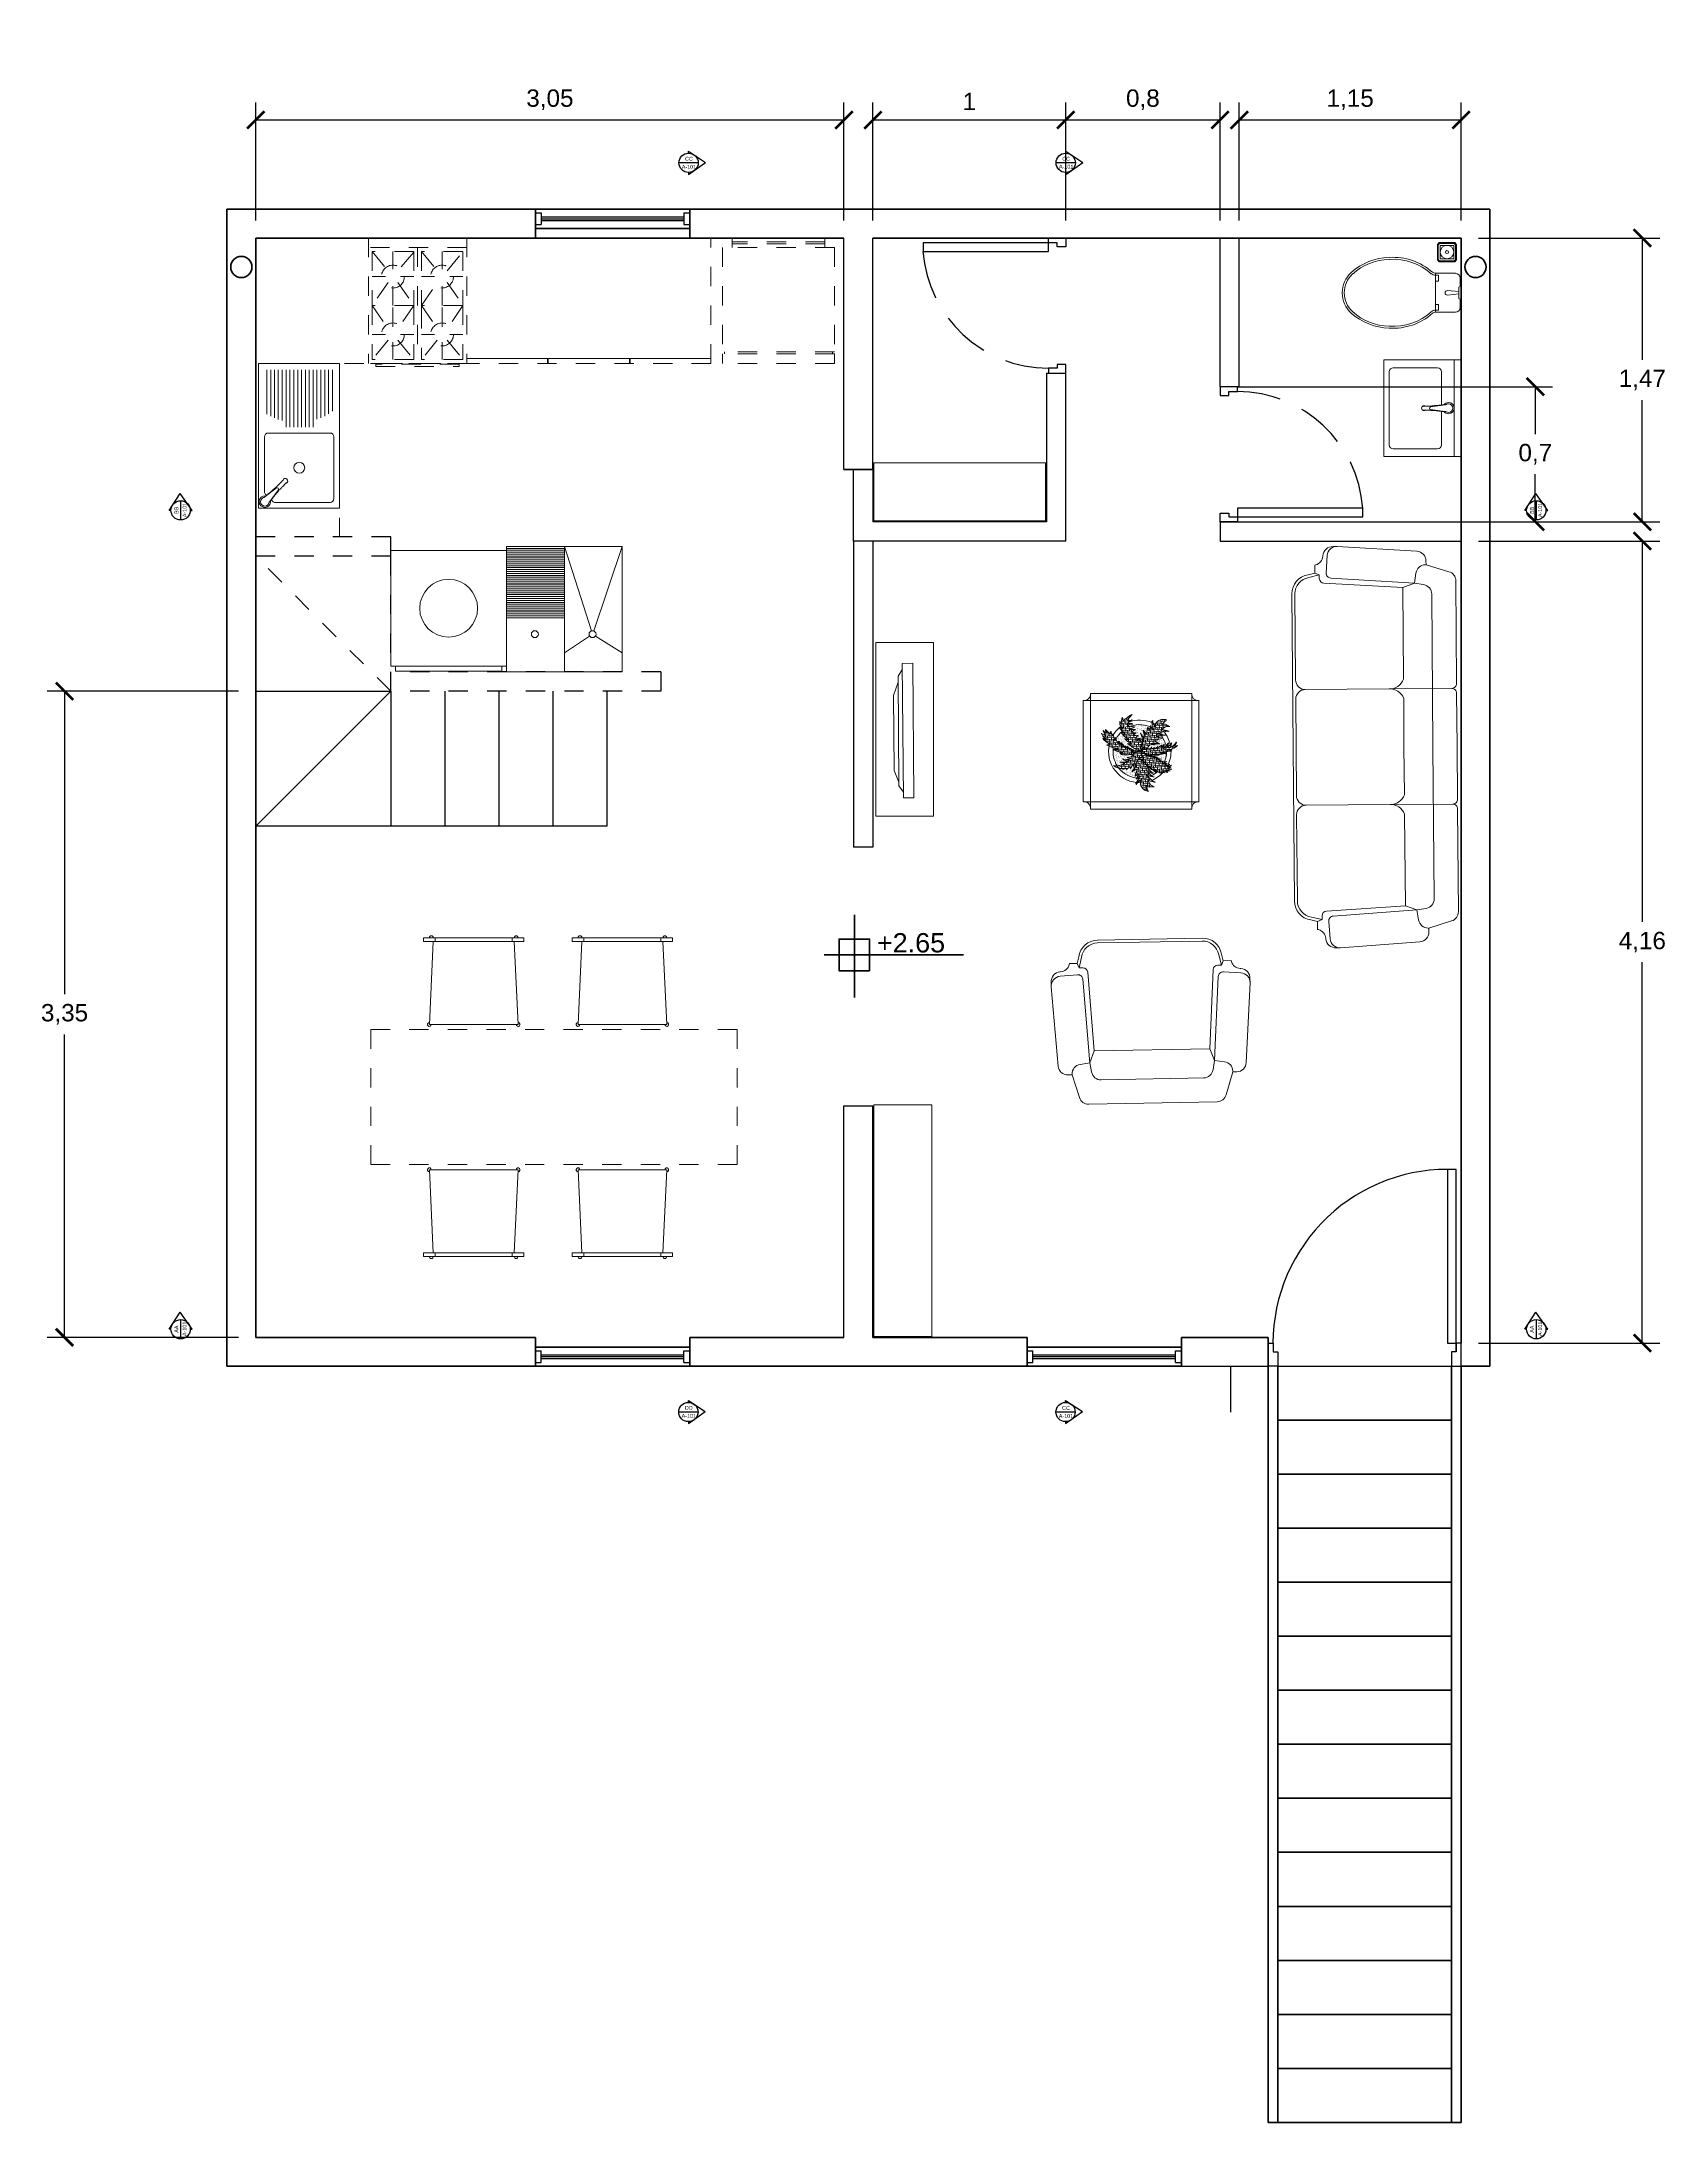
# Model space of a CAD drawing. Header units: millimetres. Extents: x 17881 to 17967.7, y 16873.1 to 16901.1.
# Drawn here: x 17959.26 to 17967.68, y 16873.06 to 16883.85 of the extents above; entities that cross this region are included whole.
import ezdxf

# ---------------------------------------------------------------- set-up
doc = ezdxf.new("R2010")
doc.units = ezdxf.units.MM
doc.linetypes.add('DASHDOT', pattern=[1, 0.5, -0.25, 0, -0.25])
doc.linetypes.add('HIDDEN', pattern=[0.375, 0.25, -0.125])
for name, color, linetype, lineweight in [('A-DOOR-FULL', 7, 'Continuous', 25), ('A-FLOR-LEVL', 7, 'Continuous', 35), ('A-FLOR-STRS', 7, 'Continuous', 25), ('A-FLOR-STRS-EXTR', 7, 'Continuous', 35), ('A-FURN', 9, 'Continuous', 18), ('A-GLAZ-FULL', 4, 'Continuous', 25), ('A-WALL-FULL', 7, 'Continuous', 35), ('A-WALL-FULL-EXTR', 7, 'Continuous', 35), ('A-WALL-FULL-INTR', 7, 'Continuous', 25)]:
    doc.layers.add(name, color=color, linetype=linetype, lineweight=lineweight)
doc.styles.get("Standard").update_dxf_attribs({"font": 'Arial.ttf'})
doc.dimstyles.new('ISO-25', dxfattribs={"dimtxt": 2.5, "dimasz": 2.5, "dimexe": 1.25, "dimexo": 0.625, "dimtad": 1, "dimtxsty": 'Standard', "dimcen": 2.5, "dimadec": 0, "dimazin": 0, "dimtfac": 1, "dimtmove": 0, "dimatfit": 3, "dimfxl": 1, "dimarcsym": 0})
pattern_1 = [(0, (0, 0), (0, 6.985), [5.08, -1.905]), (90, (0, 0), (-6.985, 4e-16), [5.08, -1.905])]

# ---------------------------------------------------------------- blocks, each defined once
blk = doc.blocks.new('LAVADORA-PL')
for p, q in [((0, 0), (0, 0.6)), ((0, 0.6), (0.6, 0.6)), ((0.6, 0.6), (0.6, 0)), ((0.625, 0.575), (0.625, 0.025)), ((0.6, 0), (0, 0))]:
    blk.add_line(p, q)
for points in [[(0.6, 0.575), (0.625, 0.575)], [(0.6, 0.025), (0.625, 0.025)]]:
    blk.add_lwpolyline(points)
blk.add_circle((0.3, 0.3), 0.15)
blk = doc.blocks.new('DOOR-65')
for points in [[(-0.07, 0.74), (-0.07, 0.09), (-0.025, 0.09), (-0.025, 0.74), (-0.07, 0.74)], [(-0.675, 0.09), (-0.7, 0.09), (-0.7, 0), (-0.655, 0), (-0.655, 0.045), (-0.675, 0.045), (-0.675, 0.09)], [(-0.025, 0.09), (0, 0.09), (0, 0), (-0.045, 0), (-0.045, 0.045), (-0.025, 0.045), (-0.025, 0.09)]]:
    blk.add_lwpolyline(points)
at = {"linetype": 'HIDDEN'}
blk.add_arc((-0.022, 0.089), 0.653, 94.2076, 179.8995, dxfattribs=at)
blk = doc.blocks.new('_ArchTick')
at = {"color": 0, "linetype": 'ByBlock', "const_width": 0.15}
blk.add_lwpolyline([(-0.5, -0.5), (0.5, 0.5)], dxfattribs=at)
blk = doc.blocks.new('*D11')
at = {"color": 0, "lineweight": -2, "transparency": 16777216}
for p, q in [((17960.369, 16882.918), (17960.369, 16883.53)), ((17963.419, 16882.918), (17963.419, 16883.53))]:
    blk.add_line(p, q, dxfattribs=at)
at = {"color": 0, "transparency": 16777216}
blk.add_line((17960.369, 16883.44), (17963.419, 16883.44), dxfattribs=at)
at = {"layer": 'Defpoints', "color": 0, "transparency": 16777216}
for p in [(17963.419, 16883.44), (17960.369, 16882.828), (17963.419, 16882.828)]:
    blk.add_point(p, dxfattribs=at)
at = {"color": 0, "transparency": 16777216, "xscale": 0.09, "yscale": 0.09, "zscale": 0.09, "rotation": 180}
blk.add_blockref('_ArchTick', (17960.369, 16883.44), dxfattribs=at)
at = {"color": 0, "transparency": 16777216, "xscale": 0.09, "yscale": 0.09, "zscale": 0.09}
blk.add_blockref('_ArchTick', (17963.419, 16883.44), dxfattribs=at)
at = {"color": 0, "transparency": 16777216, "insert": (17961.894, 16883.545), "char_height": 0.09, "attachment_point": 5}
blk.add_mtext('3,05', dxfattribs=at)
blk = doc.blocks.new('*D12')
at = {"color": 0, "lineweight": -2, "transparency": 16777216}
for p, q in [((17963.569, 16882.918), (17963.569, 16883.53)), ((17964.569, 16882.918), (17964.569, 16883.53))]:
    blk.add_line(p, q, dxfattribs=at)
at = {"color": 0, "transparency": 16777216}
blk.add_line((17963.569, 16883.44), (17964.569, 16883.44), dxfattribs=at)
at = {"layer": 'Defpoints', "color": 0, "transparency": 16777216}
for p in [(17964.569, 16883.44), (17963.569, 16882.828), (17964.569, 16882.828)]:
    blk.add_point(p, dxfattribs=at)
at = {"color": 0, "transparency": 16777216, "xscale": 0.09, "yscale": 0.09, "zscale": 0.09, "rotation": 180}
blk.add_blockref('_ArchTick', (17963.569, 16883.44), dxfattribs=at)
at = {"color": 0, "transparency": 16777216, "xscale": 0.09, "yscale": 0.09, "zscale": 0.09}
blk.add_blockref('_ArchTick', (17964.569, 16883.44), dxfattribs=at)
at = {"color": 0, "transparency": 16777216, "insert": (17964.069, 16883.536), "char_height": 0.09, "attachment_point": 5}
blk.add_mtext('1', dxfattribs=at)
blk = doc.blocks.new('*D13')
at = {"color": 0, "lineweight": -2, "transparency": 16777216}
for p, q in [((17964.569, 16882.918), (17964.569, 16883.53)), ((17965.369, 16882.918), (17965.369, 16883.53))]:
    blk.add_line(p, q, dxfattribs=at)
at = {"color": 0, "transparency": 16777216}
blk.add_line((17964.569, 16883.44), (17965.369, 16883.44), dxfattribs=at)
at = {"layer": 'Defpoints', "color": 0, "transparency": 16777216}
for p in [(17965.369, 16883.44), (17964.569, 16882.828), (17965.369, 16882.828)]:
    blk.add_point(p, dxfattribs=at)
at = {"color": 0, "transparency": 16777216, "xscale": 0.09, "yscale": 0.09, "zscale": 0.09, "rotation": 180}
blk.add_blockref('_ArchTick', (17964.569, 16883.44), dxfattribs=at)
at = {"color": 0, "transparency": 16777216, "xscale": 0.09, "yscale": 0.09, "zscale": 0.09}
blk.add_blockref('_ArchTick', (17965.369, 16883.44), dxfattribs=at)
at = {"color": 0, "transparency": 16777216, "insert": (17964.969, 16883.545), "char_height": 0.09, "attachment_point": 5}
blk.add_mtext('0,8', dxfattribs=at)
blk = doc.blocks.new('*D14')
at = {"color": 0, "lineweight": -2, "transparency": 16777216}
for p, q in [((17965.469, 16882.918), (17965.469, 16883.53)), ((17966.619, 16882.918), (17966.619, 16883.53))]:
    blk.add_line(p, q, dxfattribs=at)
at = {"color": 0, "transparency": 16777216}
blk.add_line((17965.469, 16883.44), (17966.619, 16883.44), dxfattribs=at)
at = {"layer": 'Defpoints', "color": 0, "transparency": 16777216}
for p in [(17966.619, 16883.44), (17965.469, 16882.828), (17966.619, 16882.828)]:
    blk.add_point(p, dxfattribs=at)
at = {"color": 0, "transparency": 16777216, "xscale": 0.09, "yscale": 0.09, "zscale": 0.09, "rotation": 180}
blk.add_blockref('_ArchTick', (17965.469, 16883.44), dxfattribs=at)
at = {"color": 0, "transparency": 16777216, "xscale": 0.09, "yscale": 0.09, "zscale": 0.09}
blk.add_blockref('_ArchTick', (17966.619, 16883.44), dxfattribs=at)
at = {"color": 0, "transparency": 16777216, "insert": (17966.044, 16883.545), "char_height": 0.09, "attachment_point": 5}
blk.add_mtext('1,15', dxfattribs=at)
blk = doc.blocks.new('*D15')
at = {"color": 0, "lineweight": -2, "transparency": 16777216}
for p, q in [((17966.709, 16882.828), (17967.649, 16882.828)), ((17966.709, 16881.357), (17967.649, 16881.357))]:
    blk.add_line(p, q, dxfattribs=at)
at = {"color": 0, "transparency": 16777216}
for p, q in [((17967.559, 16882.828), (17967.559, 16882.197)), ((17967.559, 16881.357), (17967.559, 16881.988))]:
    blk.add_line(p, q, dxfattribs=at)
at = {"layer": 'Defpoints', "color": 0, "transparency": 16777216}
for p in [(17966.619, 16882.828), (17966.619, 16881.357), (17967.559, 16881.357)]:
    blk.add_point(p, dxfattribs=at)
at = {"color": 0, "transparency": 16777216, "xscale": 0.09, "yscale": 0.09, "zscale": 0.09}
for p, rotation in [((17967.559, 16882.828), 90), ((17967.559, 16881.357), 270)]:
    blk.add_blockref('_ArchTick', p, dxfattribs=dict(at, rotation=rotation))
at = {"color": 0, "transparency": 16777216, "insert": (17967.559, 16882.092), "char_height": 0.09, "attachment_point": 5}
blk.add_mtext('1,47', dxfattribs=at)
blk = doc.blocks.new('*D16')
at = {"color": 0, "lineweight": -2, "transparency": 16777216}
for p, q in [((17966.709, 16881.257), (17967.649, 16881.257)), ((17966.709, 16877.098), (17967.649, 16877.098))]:
    blk.add_line(p, q, dxfattribs=at)
at = {"color": 0, "transparency": 16777216}
for p, q in [((17967.559, 16881.257), (17967.559, 16879.282)), ((17967.559, 16877.098), (17967.559, 16879.073))]:
    blk.add_line(p, q, dxfattribs=at)
at = {"layer": 'Defpoints', "color": 0, "transparency": 16777216}
for p in [(17966.619, 16881.257), (17966.619, 16877.098), (17967.559, 16877.098)]:
    blk.add_point(p, dxfattribs=at)
at = {"color": 0, "transparency": 16777216, "xscale": 0.09, "yscale": 0.09, "zscale": 0.09}
for p, rotation in [((17967.559, 16881.257), 90), ((17967.559, 16877.098), 270)]:
    blk.add_blockref('_ArchTick', p, dxfattribs=dict(at, rotation=rotation))
at = {"color": 0, "transparency": 16777216, "insert": (17967.559, 16879.177), "char_height": 0.09, "attachment_point": 5}
blk.add_mtext('4,16', dxfattribs=at)
blk = doc.blocks.new('*D19')
at = {"color": 0, "lineweight": -2, "transparency": 16777216}
for p, q in [((17960.279, 16880.478), (17959.287, 16880.478)), ((17960.279, 16877.128), (17959.287, 16877.128))]:
    blk.add_line(p, q, dxfattribs=at)
at = {"color": 0, "transparency": 16777216}
for p, q in [((17959.377, 16880.478), (17959.377, 16878.907)), ((17959.377, 16877.128), (17959.377, 16878.699))]:
    blk.add_line(p, q, dxfattribs=at)
at = {"layer": 'Defpoints', "color": 0, "transparency": 16777216}
for p in [(17960.369, 16880.478), (17959.377, 16877.128), (17960.369, 16877.128)]:
    blk.add_point(p, dxfattribs=at)
at = {"color": 0, "transparency": 16777216, "xscale": 0.09, "yscale": 0.09, "zscale": 0.09}
for p, rotation in [((17959.377, 16880.478), 90), ((17959.377, 16877.128), 270)]:
    blk.add_blockref('_ArchTick', p, dxfattribs=dict(at, rotation=rotation))
at = {"color": 0, "transparency": 16777216, "insert": (17959.377, 16878.803), "char_height": 0.09, "attachment_point": 5}
blk.add_mtext('3,35', dxfattribs=at)
blk = doc.blocks.new('*D22')
at = {"color": 0, "lineweight": -2, "transparency": 16777216}
for p, q in [((17965.459, 16882.057), (17967.094, 16882.057)), ((17965.459, 16881.357), (17967.094, 16881.357))]:
    blk.add_line(p, q, dxfattribs=at)
at = {"color": 0, "transparency": 16777216}
for p, q in [((17967.004, 16882.057), (17967.004, 16881.811)), ((17967.004, 16881.357), (17967.004, 16881.603))]:
    blk.add_line(p, q, dxfattribs=at)
at = {"layer": 'Defpoints', "color": 0, "transparency": 16777216}
for p in [(17965.369, 16882.057), (17965.369, 16881.357), (17967.004, 16881.357)]:
    blk.add_point(p, dxfattribs=at)
at = {"color": 0, "transparency": 16777216, "xscale": 0.09, "yscale": 0.09, "zscale": 0.09}
for p, rotation in [((17967.004, 16882.057), 90), ((17967.004, 16881.357), 270)]:
    blk.add_blockref('_ArchTick', p, dxfattribs=dict(at, rotation=rotation))
at = {"color": 0, "transparency": 16777216, "insert": (17967.004, 16881.707), "char_height": 0.09, "attachment_point": 5}
blk.add_mtext('0,7', dxfattribs=at)

msp = doc.modelspace()

# ---------------------------------------------------------------- hatches: boundary and pattern name
h = msp.add_hatch()
h.set_pattern_fill('ANGLE', color=250)
h.set_pattern_definition([(0, (9.406, -0.1), (0, 6.985), [5.08, -1.905]), (90, (9.406, -0.1), (-6.985, 4e-16), [5.08, -1.905])])
h.paths.add_polyline_path([(17964.489, 16883.846), (17964.489, 16883.836, -0.147001), (17964.517, 16883.828)])
h.paths.add_polyline_path([(17964.517, 16883.828, -0.251876), (17964.539, 16883.786, -0.19408), (17964.525, 16883.752), (17964.577, 16883.788)])
h.paths.add_polyline_path([(17964.51, 16883.741, -0.105717), (17964.489, 16883.736), (17964.489, 16883.726)])
h = msp.add_hatch()
h.set_pattern_fill('ANGLE', color=250)
h.set_pattern_definition([(0, (7.53, -0.669), (0, 6.985), [5.08, -1.905]), (90, (7.53, -0.669), (-6.985, 4e-16), [5.08, -1.905])])
h.paths.add_polyline_path([(17962.613, 16883.278), (17962.613, 16883.268, -0.147001), (17962.641, 16883.259)])
h.paths.add_polyline_path([(17962.641, 16883.259, -0.251876), (17962.663, 16883.218, -0.19408), (17962.649, 16883.183), (17962.701, 16883.22)])
h.paths.add_polyline_path([(17962.634, 16883.172, -0.105717), (17962.613, 16883.168), (17962.613, 16883.158)])
h = msp.add_hatch()
h.set_pattern_fill('ANGLE', color=250)
h.set_pattern_definition(pattern_1)
h.paths.add_polyline_path([(17962.613, 16883.278), (17962.613, 16883.268, -0.147001), (17962.641, 16883.259)])
h.paths.add_polyline_path([(17962.641, 16883.259, -0.251131), (17962.663, 16883.218), (17962.699, 16883.218), (17962.701, 16883.22)])
h.paths.add_polyline_path([(17962.699, 16883.218), (17962.663, 16883.218, -0.194807), (17962.649, 16883.183)])
h.paths.add_polyline_path([(17962.634, 16883.172, -0.105717), (17962.613, 16883.168), (17962.613, 16883.158)])
h = msp.add_hatch()
h.set_pattern_fill('ANGLE', color=250)
h.set_pattern_definition(pattern_1)
h.paths.add_polyline_path([(17964.569, 16883.278), (17964.569, 16883.268, -0.147001), (17964.597, 16883.26)])
h.paths.add_polyline_path([(17964.597, 16883.26, -0.251876), (17964.619, 16883.218), (17964.654, 16883.218), (17964.657, 16883.22)])
h.paths.add_polyline_path([(17964.654, 16883.218), (17964.619, 16883.218, -0.19408), (17964.605, 16883.183)])
h.paths.add_polyline_path([(17964.589, 16883.172, -0.105717), (17964.569, 16883.168), (17964.569, 16883.158)])
h = msp.add_hatch()
h.set_pattern_fill('ANGLE', color=250)
h.set_pattern_definition([(0, (0.453, 0.3196), (0, 6.985), [5.08, -1.905]), (90, (0.453, 0.3196), (-6.985, 4e-16), [5.08, -1.905])])
h.paths.add_polyline_path([(17959.937, 16881.443), (17959.919, 16881.416), (17959.929, 16881.416, -0.147001)])
h.paths.add_polyline_path([(17959.977, 16881.504), (17959.937, 16881.443, -0.468877), (17960.013, 16881.452)])
h.paths.add_polyline_path([(17960.024, 16881.436, -0.105717), (17960.029, 16881.416), (17960.039, 16881.416)])
h = msp.add_hatch()
h.set_pattern_fill('ANGLE', color=250)
h.set_pattern_definition([(0, (-0.24, 0.3826), (0, 6.985), [5.08, -1.905]), (90, (-0.24, 0.3826), (-6.985, 4e-16), [5.08, -1.905])])
h.paths.add_polyline_path([(17966.967, 16881.443), (17966.949, 16881.416), (17966.959, 16881.416, -0.147001)])
h.paths.add_polyline_path([(17967.043, 16881.452), (17967.007, 16881.504), (17966.967, 16881.443, -0.468877)])
h.paths.add_polyline_path([(17967.054, 16881.436, -0.105717), (17967.059, 16881.416), (17967.069, 16881.416)])
h = msp.add_hatch()
h.set_pattern_fill('ANGLE', color=250)
h.set_pattern_definition([(0, (1.327, 0.532), (0, 6.985), [5.08, -1.905]), (90, (1.327, 0.532), (-6.985, 4e-16), [5.08, -1.905])])
h.paths.add_polyline_path([(17959.668, 16877.463), (17959.668, 16877.453, -0.147001), (17959.695, 16877.445)])
h.paths.add_polyline_path([(17959.756, 16877.405), (17959.695, 16877.445, -0.251876), (17959.718, 16877.403, -0.19408), (17959.704, 16877.369)])
h.paths.add_polyline_path([(17959.688, 16877.358, -0.105717), (17959.668, 16877.353), (17959.668, 16877.343)])
h = msp.add_hatch()
h.set_pattern_fill('ANGLE', color=250)
h.set_pattern_definition([(0, (8.861, 0.4694), (0, 6.985), [5.08, -1.905]), (90, (8.861, 0.4694), (-6.985, 4e-16), [5.08, -1.905])])
h.paths.add_polyline_path([(17967.202, 16877.4), (17967.202, 16877.39, -0.147001), (17967.229, 16877.382)])
h.paths.add_polyline_path([(17967.29, 16877.342), (17967.229, 16877.382, -0.251876), (17967.252, 16877.34, -0.19408), (17967.238, 16877.306)])
h.paths.add_polyline_path([(17967.222, 16877.295, -0.105717), (17967.202, 16877.29), (17967.202, 16877.28)])
h = msp.add_hatch()
h.set_pattern_fill('ANGLE', color=250, angle=90)
h.set_pattern_definition([(90, (34837.382, -1082.4977), (-6.985, 4e-16), [5.08, -1.905]), (180, (34837.382, -1082.4977), (-9e-16, -6.985), [5.08, -1.905])])
h.paths.add_polyline_path([(17959.919, 16877.17), (17959.929, 16877.17, -0.147001), (17959.937, 16877.198)])
h.paths.add_polyline_path([(17960.029, 16877.17), (17960.039, 16877.17), (17960.024, 16877.191, -0.105717)])
h.paths.add_polyline_path([(17960.013, 16877.206), (17959.977, 16877.258), (17959.937, 16877.198, -0.468877)])
h = msp.add_hatch()
h.set_pattern_fill('ANGLE', color=250)
h.set_pattern_definition([(0, (-0.143, -0.22), (0, 6.985), [5.08, -1.905]), (90, (-0.143, -0.22), (-6.985, 4e-16), [5.08, -1.905])])
h.paths.add_polyline_path([(17966.967, 16877.198), (17966.949, 16877.17), (17966.959, 16877.17, -0.147001)])
h.paths.add_polyline_path([(17967.059, 16877.17), (17967.069, 16877.17), (17967.054, 16877.191, -0.105717)])
h.paths.add_polyline_path([(17966.967, 16877.198, -0.468877), (17967.043, 16877.206), (17967.007, 16877.258)])
h = msp.add_hatch()
h.set_pattern_fill('ANGLE', color=250)
h.set_pattern_definition(pattern_1)
h.paths.add_polyline_path([(17964.588, 16876.695, -0.098985), (17964.569, 16876.691), (17964.569, 16876.682)], flags=17)
h.paths.add_polyline_path([(17964.595, 16876.782, -0.248484), (17964.618, 16876.741), (17964.654, 16876.741), (17964.656, 16876.743)], flags=16)
h.paths.add_polyline_path([(17964.654, 16876.741), (17964.618, 16876.741, -0.003192), (17964.618, 16876.741, -0.19408), (17964.604, 16876.706)], flags=17)
h.paths.add_polyline_path([(17965.619, 16876.978), (17965.169, 16876.978), (17964.569, 16876.978), (17964.569, 16876.8), (17964.656, 16876.743), (17964.654, 16876.741), (17965.619, 16876.741)])
h.paths.add_polyline_path([(17964.656, 16876.743), (17964.654, 16876.741), (17964.604, 16876.706, -0.095969), (17964.588, 16876.695), (17964.569, 16876.682), (17964.568, 16876.681), (17964.568, 16876.691, -0.414214), (17964.518, 16876.741, -0.414214), (17964.568, 16876.791), (17964.568, 16876.801), (17964.569, 16876.8), (17964.569, 16876.978), (17964.369, 16876.978), (17964.369, 16877.058), (17964.399, 16877.058), (17964.399, 16877.038), (17965.139, 16877.038), (17965.139, 16877.058), (17965.169, 16877.058), (17965.169, 16876.978), (17964.569, 16876.978), (17964.569, 16876.8)])
h.paths.add_polyline_path([(17964.544, 16876.747), (17964.595, 16876.747), (17964.595, 16876.778), (17964.544, 16876.778)], flags=24)
h.paths.add_polyline_path([(17964.528, 16876.705), (17964.612, 16876.705), (17964.612, 16876.735), (17964.528, 16876.735)], flags=25)
h = msp.add_hatch()
h.set_pattern_fill('ANGLE', color=250)
h.set_pattern_definition([(0, (7.5284, -7.145), (0, 6.985), [5.08, -1.905]), (90, (7.5284, -7.145), (-6.985, 4e-16), [5.08, -1.905])])
h.paths.add_polyline_path([(17962.612, 16876.801), (17962.612, 16876.791, -0.147001), (17962.639, 16876.783)])
h.paths.add_polyline_path([(17962.639, 16876.783, -0.251876), (17962.662, 16876.741, -0.19408), (17962.648, 16876.707), (17962.7, 16876.743)])
h.paths.add_polyline_path([(17962.632, 16876.696, -0.105717), (17962.612, 16876.691), (17962.612, 16876.681)])
h = msp.add_hatch()
h.set_pattern_fill('ANGLE', color=250)
h.set_pattern_definition(pattern_1)
h.paths.add_polyline_path([(17962.614, 16876.791, -0.137956), (17962.639, 16876.783), (17962.614, 16876.8)])
h.paths.add_polyline_path([(17962.614, 16876.8), (17962.612, 16876.801), (17962.612, 16876.791, -0.008865), (17962.614, 16876.791)])
h.paths.add_polyline_path([(17962.639, 16876.783, -0.251633), (17962.662, 16876.741), (17962.697, 16876.741), (17962.7, 16876.743)])
h.paths.add_polyline_path([(17962.697, 16876.741), (17962.662, 16876.741, -0.194318), (17962.648, 16876.707)])
h.paths.add_polyline_path([(17962.614, 16876.691, -0.008865), (17962.612, 16876.691), (17962.612, 16876.681), (17962.614, 16876.683)])
h.paths.add_polyline_path([(17962.632, 16876.696, -0.096762), (17962.614, 16876.691), (17962.614, 16876.683)])
h = msp.add_hatch()
h.set_pattern_fill('ANGLE', color=250)
h.set_pattern_definition([(0, (9.484, -7.146), (0, 6.985), [5.08, -1.905]), (90, (9.484, -7.146), (-6.985, 4e-16), [5.08, -1.905])])
h.paths.add_polyline_path([(17964.568, 16876.801), (17964.568, 16876.791, -0.147001), (17964.595, 16876.782)])
h.paths.add_polyline_path([(17964.595, 16876.782, -0.251876), (17964.618, 16876.741, -0.19408), (17964.604, 16876.706), (17964.656, 16876.743)])
h.paths.add_polyline_path([(17964.588, 16876.695, -0.105717), (17964.568, 16876.691), (17964.568, 16876.681)])
h = msp.add_hatch()
h.set_pattern_fill('ANGLE', color=250)
h.set_pattern_definition(pattern_1)
h.paths.add_polyline_path([(17964.569, 16876.791, -0.1402), (17964.595, 16876.782), (17964.569, 16876.8)])
h.paths.add_polyline_path([(17964.595, 16876.782, -0.248484), (17964.618, 16876.741), (17964.654, 16876.741), (17964.656, 16876.743)])
h.paths.add_polyline_path([(17964.654, 16876.741), (17964.618, 16876.741, -0.003192), (17964.618, 16876.741, -0.19408), (17964.604, 16876.706)])
h.paths.add_polyline_path([(17964.588, 16876.695, -0.098985), (17964.569, 16876.691), (17964.569, 16876.682)])
h.paths.add_polyline_path([(17964.569, 16876.691, -0.006663), (17964.568, 16876.691), (17964.568, 16876.681), (17964.569, 16876.682)])
h.paths.add_polyline_path([(17964.569, 16876.8), (17964.568, 16876.801), (17964.568, 16876.791, -0.006663), (17964.569, 16876.791)])

# ---------------------------------------------------------------- linework, layer by layer
at = {"color": 250}
for p, q in [((17962.613, 16883.268), (17962.613, 16883.278)), ((17962.613, 16883.278), (17962.701, 16883.22)), ((17964.569, 16883.268), (17964.569, 16883.278)), ((17964.569, 16883.278), (17964.657, 16883.22)), ((17962.613, 16883.158), (17962.701, 16883.22)), ((17962.613, 16883.168), (17962.613, 16883.158)), ((17964.569, 16883.158), (17964.657, 16883.22)), ((17964.569, 16883.168), (17964.569, 16883.158)), ((17959.919, 16881.416), (17959.977, 16881.504)), ((17960.039, 16881.416), (17959.977, 16881.504)), ((17966.949, 16881.416), (17967.007, 16881.504)), ((17967.069, 16881.416), (17967.007, 16881.504)), ((17959.929, 16881.416), (17959.919, 16881.416)), ((17960.029, 16881.416), (17960.039, 16881.416)), ((17966.959, 16881.416), (17966.949, 16881.416)), ((17967.059, 16881.416), (17967.069, 16881.416)), ((17959.919, 16877.17), (17959.977, 16877.258)), ((17960.039, 16877.17), (17959.977, 16877.258)), ((17966.949, 16877.17), (17967.007, 16877.258)), ((17967.069, 16877.17), (17967.007, 16877.258)), ((17959.929, 16877.17), (17959.919, 16877.17)), ((17960.029, 16877.17), (17960.039, 16877.17)), ((17966.959, 16877.17), (17966.949, 16877.17)), ((17967.059, 16877.17), (17967.069, 16877.17)), ((17962.612, 16876.791), (17962.612, 16876.801)), ((17962.612, 16876.801), (17962.7, 16876.743)), ((17964.568, 16876.791), (17964.568, 16876.801)), ((17964.568, 16876.801), (17964.656, 16876.743)), ((17962.612, 16876.681), (17962.7, 16876.743)), ((17962.612, 16876.691), (17962.612, 16876.681)), ((17964.568, 16876.681), (17964.656, 16876.743)), ((17964.568, 16876.691), (17964.568, 16876.681))]:
    msp.add_line(p, q, dxfattribs=at)
for p, q in [((17962.663, 16883.218), (17962.563, 16883.218)), ((17964.619, 16883.218), (17964.519, 16883.218)), ((17966.619, 16882.509), (17966.619, 16882.58)), ((17959.979, 16881.466), (17959.979, 16881.366)), ((17967.009, 16881.466), (17967.009, 16881.366)), ((17959.979, 16877.22), (17959.979, 16877.12)), ((17967.009, 16877.22), (17967.009, 16877.12)), ((17965.169, 16876.978), (17965.619, 16876.978)), ((17962.662, 16876.741), (17962.562, 16876.741)), ((17964.618, 16876.741), (17964.518, 16876.741))]:
    msp.add_line(p, q)
for centre in [(17962.613, 16883.218), (17964.569, 16883.218), (17959.979, 16881.416), (17967.009, 16881.416), (17959.979, 16877.17), (17967.009, 16877.17), (17962.612, 16876.741), (17964.568, 16876.741)]:
    msp.add_circle(centre, 0.05)
at = {"layer": 'A-DOOR-FULL'}
msp.add_line((17965.644, 16877.098), (17965.644, 16877.053), dxfattribs=at)
msp.add_lwpolyline([(17966.594, 16877.053), (17966.569, 16877.053), (17966.569, 16877.038), (17966.569, 16876.978), (17966.619, 16876.978), (17966.619, 16877.098), (17966.594, 16877.098), (17966.594, 16877.053), (17966.594, 16877.098), (17966.594, 16877.998), (17966.549, 16877.998), (17966.549, 16877.098), (17966.594, 16877.098)], dxfattribs=at)
msp.add_lwpolyline([(17965.669, 16877.053), (17965.669, 16877.038), (17965.669, 16876.978), (17965.619, 16876.978), (17965.619, 16877.098), (17965.644, 16877.098), (17965.644, 16877.053)], close=True, dxfattribs=at)
msp.add_arc((17966.549, 16877.093), 0.906, 87.1522, 179.707, dxfattribs=at)
at = {"layer": 'A-FLOR-LEVL'}
for p, q in [((17962.619, 16882.978), (17961.819, 16882.978)), ((17962.619, 16882.878), (17961.819, 16882.878)), ((17962.619, 16877.078), (17961.819, 16877.078)), ((17962.619, 16876.978), (17961.819, 16876.978)), ((17965.169, 16877.078), (17964.369, 16877.078)), ((17965.169, 16876.978), (17964.369, 16876.978))]:
    msp.add_line(p, q, dxfattribs=at)
for points in [[(17963.473, 16878.891), (17963.473, 16879.193), (17963.473, 16879.318)], [(17964.038, 16879.111), (17963.473, 16879.111), (17963.316, 16879.111)]]:
    msp.add_lwpolyline(points, dxfattribs=at)
msp.add_lwpolyline([(17963.552, 16879.029), (17963.394, 16879.029), (17963.394, 16879.193), (17963.552, 16879.193)], close=True, dxfattribs=at)
for centre in [(17960.294, 16882.678), (17966.694, 16882.678)]:
    msp.add_circle(centre, 0.055, dxfattribs=at)
at = {"layer": 'A-FLOR-STRS', "linetype": 'HIDDEN', "ltscale": 0.001}
for q in [(17960.369, 16881.178), (17961.069, 16881.178)]:
    msp.add_line((17961.069, 16880.478), q, dxfattribs=at)
at = {"layer": 'A-FLOR-STRS'}
for p, q in [((17960.369, 16880.478), (17961.069, 16880.478)), ((17961.069, 16880.478), (17961.069, 16879.778)), ((17961.349, 16880.478), (17961.349, 16879.778)), ((17961.629, 16880.478), (17961.629, 16879.778)), ((17961.909, 16880.478), (17961.909, 16879.778)), ((17962.189, 16880.478), (17962.189, 16879.778)), ((17962.189, 16879.778), (17960.369, 16879.778)), ((17965.669, 16876.978), (17966.619, 16876.978))]:
    msp.add_line(p, q, dxfattribs=at)
at = {"layer": 'A-FLOR-STRS', "linetype": 'DASHDOT', "ltscale": 15}
msp.add_line((17961.069, 16880.478), (17960.369, 16879.778), dxfattribs=at)
at = {"layer": 'A-FLOR-STRS-EXTR'}
for p, q in [((17965.619, 16873.058), (17965.619, 16876.978)), ((17965.669, 16873.058), (17965.669, 16876.978)), ((17966.569, 16873.058), (17966.569, 16876.978)), ((17966.619, 16873.058), (17966.619, 16876.978)), ((17965.669, 16876.698), (17966.569, 16876.698)), ((17965.669, 16876.418), (17966.569, 16876.418)), ((17965.669, 16876.138), (17966.569, 16876.138)), ((17965.669, 16875.858), (17966.569, 16875.858)), ((17965.669, 16875.578), (17966.569, 16875.578)), ((17965.669, 16875.298), (17966.569, 16875.298)), ((17965.669, 16875.018), (17966.569, 16875.018)), ((17965.669, 16874.738), (17966.569, 16874.738)), ((17965.669, 16874.458), (17966.569, 16874.458)), ((17965.669, 16874.178), (17966.569, 16874.178)), ((17965.669, 16873.898), (17966.569, 16873.898)), ((17965.669, 16873.618), (17966.569, 16873.618)), ((17965.669, 16873.338), (17966.569, 16873.338)), ((17965.619, 16873.058), (17966.619, 16873.058))]:
    msp.add_line(p, q, dxfattribs=at)
at = {"layer": 'A-FURN', "linetype": 'HIDDEN', "ltscale": 0.001}
for p, q in [((17960.953, 16882.828), (17960.953, 16882.178)), ((17961.463, 16882.828), (17961.463, 16882.178)), ((17962.729, 16882.178), (17962.729, 16882.828)), ((17963.319, 16882.828), (17962.839, 16882.828)), ((17962.839, 16882.828), (17962.839, 16882.778)), ((17963.319, 16882.808), (17962.839, 16882.808)), ((17963.319, 16882.828), (17963.319, 16882.778)), ((17961.463, 16882.778), (17960.953, 16882.778)), ((17960.973, 16882.758), (17961.055, 16882.658)), ((17961.188, 16882.758), (17960.973, 16882.758)), ((17960.973, 16882.758), (17960.973, 16882.478)), ((17961.08, 16882.667), (17961.08, 16882.758)), ((17961.188, 16882.754), (17961.106, 16882.658)), ((17961.188, 16882.758), (17961.188, 16882.478)), ((17961.208, 16882.778), (17961.208, 16882.178)), ((17961.228, 16882.758), (17961.31, 16882.658)), ((17961.228, 16882.758), (17961.228, 16882.454)), ((17961.443, 16882.758), (17961.228, 16882.758)), ((17961.335, 16882.667), (17961.335, 16882.758)), ((17961.361, 16882.658), (17961.443, 16882.758)), ((17961.443, 16882.758), (17961.443, 16882.478)), ((17962.789, 16882.778), (17962.789, 16882.238)), ((17963.369, 16882.778), (17962.789, 16882.778)), ((17963.319, 16882.798), (17962.839, 16882.798)), ((17963.369, 16882.778), (17963.369, 16882.238)), ((17960.973, 16882.628), (17961.041, 16882.628)), ((17961.055, 16882.598), (17960.973, 16882.478)), ((17961.08, 16882.478), (17961.08, 16882.588)), ((17961.106, 16882.598), (17961.188, 16882.478)), ((17961.12, 16882.628), (17961.188, 16882.628)), ((17961.228, 16882.628), (17961.296, 16882.628)), ((17961.228, 16882.478), (17961.31, 16882.598)), ((17961.335, 16882.478), (17961.335, 16882.588)), ((17961.361, 16882.598), (17961.443, 16882.478)), ((17961.375, 16882.628), (17961.443, 16882.628)), ((17960.973, 16882.478), (17961.055, 16882.358)), ((17960.973, 16882.478), (17960.973, 16882.198)), ((17961.188, 16882.478), (17960.973, 16882.478)), ((17961.08, 16882.367), (17961.08, 16882.478)), ((17961.188, 16882.478), (17961.106, 16882.358)), ((17961.188, 16882.478), (17961.188, 16882.198)), ((17961.228, 16882.478), (17961.31, 16882.358)), ((17961.443, 16882.478), (17961.228, 16882.478)), ((17961.335, 16882.367), (17961.335, 16882.478)), ((17961.443, 16882.478), (17961.361, 16882.358)), ((17961.443, 16882.478), (17961.443, 16882.198)), ((17961.228, 16882.458), (17961.228, 16882.198)), ((17960.973, 16882.328), (17961.041, 16882.328)), ((17961.055, 16882.298), (17960.973, 16882.198)), ((17961.08, 16882.198), (17961.08, 16882.288)), ((17961.106, 16882.298), (17961.188, 16882.198)), ((17961.12, 16882.328), (17961.188, 16882.328)), ((17961.228, 16882.328), (17961.296, 16882.328)), ((17961.31, 16882.298), (17961.228, 16882.198)), ((17961.335, 16882.198), (17961.335, 16882.288)), ((17961.361, 16882.298), (17961.443, 16882.198)), ((17961.375, 16882.328), (17961.443, 16882.328)), ((17962.729, 16882.178), (17960.803, 16882.178)), ((17960.803, 16882.178), (17960.803, 16881.278)), ((17961.463, 16882.178), (17960.953, 16882.178)), ((17961.188, 16882.198), (17960.973, 16882.198)), ((17961.443, 16882.198), (17961.228, 16882.198)), ((17963.369, 16882.238), (17962.789, 16882.238)), ((17963.369, 16882.228), (17962.789, 16882.228)), ((17962.789, 16882.228), (17962.789, 16882.178)), ((17963.369, 16882.178), (17962.789, 16882.178)), ((17962.799, 16882.238), (17962.799, 16882.228)), ((17963.359, 16882.238), (17963.359, 16882.228)), ((17963.369, 16882.228), (17963.369, 16882.178)), ((17962.865, 16878.724), (17960.965, 16878.724)), ((17960.965, 16878.724), (17960.965, 16878.024)), ((17962.865, 16878.024), (17962.865, 16878.724)), ((17960.965, 16878.024), (17962.865, 16878.024))]:
    msp.add_line(p, q, dxfattribs=at)
at = {"layer": 'A-FURN'}
for p, q in [((17966.496, 16882.795), (17966.506, 16882.805)), ((17966.501, 16882.793), (17966.508, 16882.8)), ((17966.506, 16882.805), (17966.586, 16882.805)), ((17966.508, 16882.8), (17966.583, 16882.8)), ((17966.583, 16882.8), (17966.591, 16882.793)), ((17966.586, 16882.805), (17966.596, 16882.795)), ((17966.619, 16882.828), (17966.619, 16882.808)), ((17966.619, 16882.828), (17966.619, 16882.728)), ((17966.619, 16882.808), (17966.619, 16882.778)), ((17966.496, 16882.715), (17966.496, 16882.795)), ((17966.506, 16882.705), (17966.496, 16882.715)), ((17966.501, 16882.717), (17966.501, 16882.793)), ((17966.508, 16882.71), (17966.501, 16882.717)), ((17966.586, 16882.705), (17966.506, 16882.705)), ((17966.583, 16882.71), (17966.508, 16882.71)), ((17966.511, 16882.789), (17966.512, 16882.79)), ((17966.511, 16882.722), (17966.511, 16882.789)), ((17966.512, 16882.72), (17966.511, 16882.722)), ((17966.512, 16882.79), (17966.579, 16882.79)), ((17966.579, 16882.72), (17966.512, 16882.72)), ((17966.579, 16882.79), (17966.581, 16882.789)), ((17966.581, 16882.722), (17966.579, 16882.72)), ((17966.581, 16882.789), (17966.581, 16882.722)), ((17966.591, 16882.717), (17966.583, 16882.71)), ((17966.596, 16882.715), (17966.586, 16882.705)), ((17966.591, 16882.793), (17966.591, 16882.717)), ((17966.596, 16882.795), (17966.596, 16882.715)), ((17966.59, 16882.645), (17966.487, 16882.645)), ((17966.487, 16882.645), (17966.487, 16882.444)), ((17966.487, 16882.635), (17966.502, 16882.635)), ((17966.487, 16882.635), (17966.487, 16882.605)), ((17966.487, 16882.605), (17966.502, 16882.605)), ((17966.502, 16882.635), (17966.502, 16882.605)), ((17966.614, 16882.615), (17966.614, 16882.621)), ((17966.614, 16882.577), (17966.614, 16882.615)), ((17966.487, 16882.484), (17966.502, 16882.484)), ((17966.502, 16882.484), (17966.502, 16882.454)), ((17966.548, 16882.556), (17966.607, 16882.55)), ((17966.607, 16882.538), (17966.548, 16882.532)), ((17966.619, 16882.58), (17966.607, 16882.574)), ((17966.607, 16882.574), (17966.607, 16882.515)), ((17966.607, 16882.515), (17966.619, 16882.509)), ((17966.614, 16882.473), (17966.614, 16882.511)), ((17966.487, 16882.454), (17966.502, 16882.454)), ((17966.487, 16882.444), (17966.59, 16882.444)), ((17966.614, 16882.467), (17966.614, 16882.473)), ((17960.383, 16881.428), (17960.383, 16882.178)), ((17960.383, 16882.178), (17960.803, 16882.178)), ((17960.803, 16881.428), (17960.803, 16882.178)), ((17961.463, 16882.203), (17962.729, 16882.203)), ((17966.619, 16882.196), (17966.219, 16882.196)), ((17966.219, 16882.196), (17966.219, 16881.696)), ((17966.497, 16882.155), (17966.267, 16882.155)), ((17966.619, 16882.196), (17966.584, 16882.196)), ((17966.584, 16882.196), (17966.584, 16881.696)), ((17960.426, 16882.144), (17960.426, 16881.915)), ((17960.446, 16882.144), (17960.446, 16881.904)), ((17960.466, 16882.144), (17960.466, 16881.895)), ((17960.485, 16882.144), (17960.485, 16881.887)), ((17960.506, 16882.144), (17960.506, 16881.881)), ((17960.526, 16882.144), (17960.526, 16881.848)), ((17960.546, 16882.144), (17960.546, 16881.848)), ((17960.566, 16882.144), (17960.566, 16881.848)), ((17960.586, 16882.144), (17960.586, 16881.848)), ((17960.606, 16882.144), (17960.606, 16881.848)), ((17960.626, 16882.144), (17960.626, 16881.848)), ((17960.646, 16882.144), (17960.646, 16881.848)), ((17960.666, 16882.144), (17960.666, 16881.848)), ((17960.686, 16882.144), (17960.686, 16881.888)), ((17960.706, 16882.144), (17960.706, 16881.896)), ((17960.726, 16882.144), (17960.726, 16881.905)), ((17960.746, 16882.144), (17960.746, 16881.916)), ((17960.766, 16882.144), (17960.766, 16881.93)), ((17966.247, 16882.135), (17966.247, 16881.755)), ((17966.517, 16881.962), (17966.517, 16882.135)), ((17966.517, 16881.755), (17966.517, 16881.93)), ((17960.414, 16881.797), (17960.414, 16881.512)), ((17960.434, 16881.817), (17960.754, 16881.817)), ((17960.774, 16881.797), (17960.774, 16881.477)), ((17966.267, 16881.735), (17966.497, 16881.735)), ((17966.219, 16881.696), (17966.619, 16881.696)), ((17960.495, 16881.557), (17960.505, 16881.568)), ((17960.511, 16881.542), (17960.521, 16881.553)), ((17960.383, 16881.428), (17960.803, 16881.428)), ((17960.42, 16881.498), (17960.424, 16881.494)), ((17960.448, 16881.47), (17960.456, 16881.463)), ((17960.47, 16881.457), (17960.754, 16881.457)), ((17961.669, 16880.578), (17961.669, 16881.228)), ((17961.669, 16881.228), (17962.269, 16881.228)), ((17961.669, 16881.219), (17961.969, 16881.219)), ((17961.669, 16881.209), (17961.969, 16881.209)), ((17961.669, 16881.199), (17961.969, 16881.199)), ((17961.669, 16881.189), (17961.969, 16881.189)), ((17962.11, 16880.791), (17961.969, 16881.228)), ((17961.969, 16880.578), (17961.969, 16881.228)), ((17962.121, 16880.791), (17962.269, 16881.228)), ((17962.269, 16881.228), (17962.269, 16880.578)), ((17961.669, 16881.179), (17961.969, 16881.179)), ((17961.669, 16881.169), (17961.969, 16881.169)), ((17961.669, 16881.159), (17961.969, 16881.159)), ((17961.669, 16881.149), (17961.969, 16881.149)), ((17961.669, 16881.139), (17961.969, 16881.139)), ((17961.669, 16881.129), (17961.969, 16881.129)), ((17961.669, 16881.129), (17961.969, 16881.129)), ((17961.669, 16881.119), (17961.969, 16881.119)), ((17961.669, 16881.109), (17961.969, 16881.109)), ((17961.669, 16881.099), (17961.969, 16881.099)), ((17961.669, 16881.089), (17961.969, 16881.089)), ((17961.669, 16881.079), (17961.969, 16881.079)), ((17961.669, 16881.069), (17961.969, 16881.069)), ((17961.669, 16881.059), (17961.969, 16881.059)), ((17961.669, 16881.049), (17961.969, 16881.049)), ((17961.669, 16881.049), (17961.969, 16881.049)), ((17961.669, 16881.039), (17961.969, 16881.039)), ((17961.669, 16881.039), (17961.969, 16881.039)), ((17961.669, 16881.029), (17961.969, 16881.029)), ((17961.669, 16881.029), (17961.969, 16881.029)), ((17961.669, 16881.019), (17961.969, 16881.019)), ((17961.669, 16881.019), (17961.969, 16881.019)), ((17961.669, 16881.009), (17961.969, 16881.009)), ((17961.669, 16881.009), (17961.969, 16881.009)), ((17961.669, 16880.999), (17961.969, 16880.999)), ((17961.669, 16880.989), (17961.969, 16880.989)), ((17961.669, 16880.979), (17961.969, 16880.979)), ((17961.669, 16880.969), (17961.969, 16880.969)), ((17961.669, 16880.959), (17961.969, 16880.959)), ((17961.669, 16880.949), (17961.969, 16880.949)), ((17961.669, 16880.939), (17961.969, 16880.939)), ((17961.669, 16880.929), (17961.969, 16880.929)), ((17961.669, 16880.919), (17961.969, 16880.919)), ((17961.669, 16880.909), (17961.969, 16880.909)), ((17961.669, 16880.899), (17961.969, 16880.899)), ((17961.669, 16880.889), (17961.969, 16880.889)), ((17961.669, 16880.879), (17961.969, 16880.879)), ((17961.669, 16880.869), (17961.969, 16880.869)), ((17961.669, 16880.859), (17961.969, 16880.859)), ((17962.1, 16880.764), (17961.969, 16880.678)), ((17962.131, 16880.764), (17962.269, 16880.678)), ((17962.269, 16880.578), (17961.669, 16880.578)), ((17965.26, 16880.43), (17964.66, 16880.43)), ((17964.66, 16880.43), (17964.66, 16879.905)), ((17964.697, 16880.467), (17964.697, 16879.867)), ((17965.222, 16880.467), (17964.697, 16880.467)), ((17965.222, 16879.867), (17965.222, 16880.467)), ((17965.26, 16879.905), (17965.26, 16880.43)), ((17966.246, 16880.49), (17966.571, 16880.493)), ((17964.66, 16879.905), (17965.26, 16879.905)), ((17966.251, 16879.891), (17966.576, 16879.893)), ((17964.697, 16879.867), (17965.222, 16879.867)), ((17961.239, 16879.18), (17961.239, 16879.2)), ((17961.239, 16879.2), (17961.759, 16879.2)), ((17961.269, 16879.18), (17961.239, 16879.18)), ((17961.729, 16879.18), (17961.269, 16879.18)), ((17961.289, 16879.18), (17961.269, 16878.75)), ((17961.299, 16879.2), (17961.299, 16879.18)), ((17961.699, 16879.2), (17961.699, 16879.18)), ((17961.709, 16879.18), (17961.729, 16878.75)), ((17961.759, 16879.18), (17961.729, 16879.18)), ((17961.759, 16879.2), (17961.759, 16879.18)), ((17962.01, 16879.18), (17962.01, 16879.2)), ((17962.01, 16879.2), (17962.53, 16879.2)), ((17962.04, 16879.18), (17962.01, 16879.18)), ((17962.5, 16879.18), (17962.04, 16879.18)), ((17962.06, 16879.18), (17962.04, 16878.75)), ((17962.07, 16879.2), (17962.07, 16879.18)), ((17962.47, 16879.2), (17962.47, 16879.18)), ((17962.48, 16879.18), (17962.5, 16878.75)), ((17962.53, 16879.18), (17962.5, 16879.18)), ((17962.53, 16879.2), (17962.53, 16879.18)), ((17961.269, 16878.75), (17961.729, 16878.75)), ((17962.04, 16878.75), (17962.5, 16878.75)), ((17961.729, 16877.997), (17961.269, 16877.997)), ((17961.289, 16877.567), (17961.269, 16877.997)), ((17961.709, 16877.567), (17961.729, 16877.997)), ((17962.5, 16877.997), (17962.04, 16877.997)), ((17962.06, 16877.567), (17962.04, 16877.997)), ((17962.48, 16877.567), (17962.5, 16877.997)), ((17961.239, 16877.547), (17961.239, 16877.567)), ((17961.239, 16877.567), (17961.269, 16877.567)), ((17961.759, 16877.547), (17961.239, 16877.547)), ((17961.269, 16877.567), (17961.729, 16877.567)), ((17961.299, 16877.547), (17961.299, 16877.567)), ((17961.699, 16877.547), (17961.699, 16877.567)), ((17961.729, 16877.567), (17961.759, 16877.567)), ((17961.759, 16877.567), (17961.759, 16877.547)), ((17962.01, 16877.547), (17962.01, 16877.567)), ((17962.01, 16877.567), (17962.04, 16877.567)), ((17962.53, 16877.547), (17962.01, 16877.547)), ((17962.04, 16877.567), (17962.5, 16877.567)), ((17962.07, 16877.547), (17962.07, 16877.567)), ((17962.47, 16877.547), (17962.47, 16877.567)), ((17962.5, 16877.567), (17962.53, 16877.567)), ((17962.53, 16877.567), (17962.53, 16877.547))]:
    msp.add_line(p, q, dxfattribs=at)
at = {"layer": 'A-FURN', "ltscale": 4}
for p, q in [((17960.416, 16881.486), (17960.476, 16881.532)), ((17960.437, 16881.504), (17960.435, 16881.502)), ((17960.439, 16881.506), (17960.437, 16881.504)), ((17960.441, 16881.508), (17960.439, 16881.506)), ((17960.486, 16881.523), (17960.44, 16881.46)), ((17960.443, 16881.509), (17960.441, 16881.508)), ((17960.445, 16881.511), (17960.443, 16881.509)), ((17960.448, 16881.513), (17960.445, 16881.511)), ((17960.45, 16881.515), (17960.448, 16881.513)), ((17960.452, 16881.517), (17960.45, 16881.515)), ((17960.454, 16881.518), (17960.452, 16881.517)), ((17960.456, 16881.52), (17960.454, 16881.518)), ((17960.458, 16881.522), (17960.456, 16881.52)), ((17960.46, 16881.524), (17960.458, 16881.522)), ((17960.462, 16881.526), (17960.46, 16881.524)), ((17960.464, 16881.527), (17960.462, 16881.526)), ((17960.466, 16881.529), (17960.464, 16881.527)), ((17960.468, 16881.531), (17960.466, 16881.529)), ((17960.471, 16881.533), (17960.468, 16881.531)), ((17960.473, 16881.535), (17960.471, 16881.533)), ((17960.475, 16881.537), (17960.473, 16881.535)), ((17960.476, 16881.505), (17960.474, 16881.502)), ((17960.477, 16881.539), (17960.475, 16881.537)), ((17960.478, 16881.507), (17960.476, 16881.505)), ((17960.478, 16881.54), (17960.477, 16881.539)), ((17960.477, 16881.539), (17960.477, 16881.539)), ((17960.479, 16881.541), (17960.478, 16881.541)), ((17960.478, 16881.541), (17960.478, 16881.54)), ((17960.48, 16881.509), (17960.478, 16881.507)), ((17960.48, 16881.542), (17960.479, 16881.541)), ((17960.481, 16881.543), (17960.48, 16881.542)), ((17960.48, 16881.542), (17960.48, 16881.542)), ((17960.482, 16881.511), (17960.48, 16881.509)), ((17960.482, 16881.544), (17960.481, 16881.543)), ((17960.483, 16881.545), (17960.482, 16881.544)), ((17960.482, 16881.544), (17960.482, 16881.544)), ((17960.484, 16881.513), (17960.482, 16881.511)), ((17960.484, 16881.546), (17960.483, 16881.545)), ((17960.485, 16881.547), (17960.484, 16881.546)), ((17960.484, 16881.546), (17960.484, 16881.546)), ((17960.485, 16881.515), (17960.484, 16881.513)), ((17960.486, 16881.548), (17960.485, 16881.547)), ((17960.487, 16881.518), (17960.485, 16881.515)), ((17960.487, 16881.549), (17960.486, 16881.548)), ((17960.486, 16881.548), (17960.486, 16881.548)), ((17960.488, 16881.549), (17960.487, 16881.549)), ((17960.489, 16881.52), (17960.487, 16881.518)), ((17960.489, 16881.551), (17960.488, 16881.55)), ((17960.488, 16881.55), (17960.488, 16881.549)), ((17960.49, 16881.552), (17960.489, 16881.551)), ((17960.489, 16881.551), (17960.489, 16881.551)), ((17960.491, 16881.522), (17960.489, 16881.52)), ((17960.491, 16881.553), (17960.49, 16881.552)), ((17960.49, 16881.552), (17960.49, 16881.552)), ((17960.492, 16881.554), (17960.491, 16881.553)), ((17960.491, 16881.553), (17960.491, 16881.553)), ((17960.491, 16881.553), (17960.491, 16881.553)), ((17960.492, 16881.522), (17960.491, 16881.522)), ((17960.493, 16881.555), (17960.492, 16881.555)), ((17960.492, 16881.555), (17960.492, 16881.554)), ((17960.492, 16881.554), (17960.492, 16881.554)), ((17960.493, 16881.523), (17960.492, 16881.522)), ((17960.494, 16881.556), (17960.493, 16881.555)), ((17960.493, 16881.555), (17960.493, 16881.555)), ((17960.494, 16881.525), (17960.493, 16881.524)), ((17960.493, 16881.524), (17960.493, 16881.523)), ((17960.495, 16881.557), (17960.494, 16881.557)), ((17960.494, 16881.557), (17960.494, 16881.556)), ((17960.494, 16881.556), (17960.494, 16881.556)), ((17960.495, 16881.525), (17960.494, 16881.525)), ((17960.495, 16881.557), (17960.495, 16881.557)), ((17960.496, 16881.527), (17960.495, 16881.526)), ((17960.495, 16881.526), (17960.495, 16881.525)), ((17960.497, 16881.528), (17960.496, 16881.527)), ((17960.498, 16881.529), (17960.497, 16881.528)), ((17960.497, 16881.528), (17960.497, 16881.528)), ((17960.499, 16881.53), (17960.498, 16881.529)), ((17960.5, 16881.531), (17960.499, 16881.53)), ((17960.499, 16881.53), (17960.499, 16881.53)), ((17960.501, 16881.532), (17960.5, 16881.531)), ((17960.502, 16881.533), (17960.501, 16881.533)), ((17960.501, 16881.533), (17960.501, 16881.532)), ((17960.503, 16881.534), (17960.502, 16881.533)), ((17960.504, 16881.535), (17960.503, 16881.534)), ((17960.505, 16881.536), (17960.504, 16881.536)), ((17960.504, 16881.536), (17960.504, 16881.535)), ((17960.506, 16881.568), (17960.505, 16881.568)), ((17960.506, 16881.537), (17960.505, 16881.537)), ((17960.505, 16881.537), (17960.505, 16881.536)), ((17960.507, 16881.569), (17960.506, 16881.569)), ((17960.506, 16881.569), (17960.506, 16881.568)), ((17960.507, 16881.538), (17960.506, 16881.538)), ((17960.506, 16881.538), (17960.506, 16881.537)), ((17960.506, 16881.537), (17960.506, 16881.537)), ((17960.508, 16881.57), (17960.507, 16881.57)), ((17960.507, 16881.57), (17960.507, 16881.569)), ((17960.507, 16881.569), (17960.507, 16881.569)), ((17960.508, 16881.539), (17960.507, 16881.538)), ((17960.507, 16881.538), (17960.507, 16881.538)), ((17960.509, 16881.571), (17960.508, 16881.57)), ((17960.508, 16881.57), (17960.508, 16881.57)), ((17960.508, 16881.57), (17960.508, 16881.57)), ((17960.508, 16881.57), (17960.508, 16881.57)), ((17960.509, 16881.54), (17960.508, 16881.54)), ((17960.508, 16881.54), (17960.508, 16881.539)), ((17960.508, 16881.539), (17960.508, 16881.539)), ((17960.51, 16881.571), (17960.509, 16881.571)), ((17960.509, 16881.571), (17960.509, 16881.571)), ((17960.509, 16881.571), (17960.509, 16881.571)), ((17960.509, 16881.571), (17960.509, 16881.571)), ((17960.51, 16881.541), (17960.509, 16881.54)), ((17960.509, 16881.54), (17960.509, 16881.54)), ((17960.511, 16881.572), (17960.51, 16881.572)), ((17960.51, 16881.572), (17960.51, 16881.572)), ((17960.51, 16881.572), (17960.51, 16881.571)), ((17960.511, 16881.542), (17960.51, 16881.542)), ((17960.51, 16881.542), (17960.51, 16881.541)), ((17960.51, 16881.541), (17960.51, 16881.541)), ((17960.512, 16881.573), (17960.511, 16881.572)), ((17960.511, 16881.572), (17960.511, 16881.572)), ((17960.511, 16881.572), (17960.511, 16881.572)), ((17960.511, 16881.572), (17960.511, 16881.572)), ((17960.513, 16881.573), (17960.512, 16881.573)), ((17960.512, 16881.573), (17960.512, 16881.573)), ((17960.512, 16881.573), (17960.512, 16881.573)), ((17960.513, 16881.573), (17960.513, 16881.573)), ((17960.522, 16881.553), (17960.521, 16881.553)), ((17960.521, 16881.553), (17960.521, 16881.553)), ((17960.523, 16881.554), (17960.522, 16881.554)), ((17960.522, 16881.554), (17960.522, 16881.553)), ((17960.524, 16881.556), (17960.523, 16881.555)), ((17960.523, 16881.555), (17960.523, 16881.555)), ((17960.523, 16881.555), (17960.523, 16881.555)), ((17960.523, 16881.555), (17960.523, 16881.555)), ((17960.523, 16881.555), (17960.523, 16881.554)), ((17960.525, 16881.557), (17960.524, 16881.557)), ((17960.524, 16881.557), (17960.524, 16881.557)), ((17960.524, 16881.557), (17960.524, 16881.556)), ((17960.524, 16881.556), (17960.524, 16881.556)), ((17960.524, 16881.556), (17960.524, 16881.556)), ((17960.524, 16881.556), (17960.524, 16881.556)), ((17960.526, 16881.559), (17960.525, 16881.559)), ((17960.525, 16881.559), (17960.525, 16881.558)), ((17960.525, 16881.558), (17960.525, 16881.558)), ((17960.525, 16881.558), (17960.525, 16881.558)), ((17960.525, 16881.558), (17960.525, 16881.558)), ((17960.525, 16881.558), (17960.525, 16881.557)), ((17960.526, 16881.56), (17960.526, 16881.56)), ((17960.526, 16881.56), (17960.526, 16881.56)), ((17960.526, 16881.56), (17960.526, 16881.559)), ((17960.526, 16881.559), (17960.526, 16881.559)), ((17960.417, 16881.486), (17960.416, 16881.486)), ((17960.418, 16881.487), (17960.417, 16881.487)), ((17960.417, 16881.487), (17960.417, 16881.486)), ((17960.419, 16881.488), (17960.418, 16881.488)), ((17960.418, 16881.488), (17960.418, 16881.487)), ((17960.42, 16881.489), (17960.419, 16881.489)), ((17960.419, 16881.489), (17960.419, 16881.488)), ((17960.421, 16881.49), (17960.42, 16881.489)), ((17960.42, 16881.489), (17960.42, 16881.489)), ((17960.422, 16881.491), (17960.421, 16881.49)), ((17960.421, 16881.49), (17960.421, 16881.49)), ((17960.423, 16881.492), (17960.422, 16881.492)), ((17960.422, 16881.492), (17960.422, 16881.491)), ((17960.422, 16881.491), (17960.422, 16881.491)), ((17960.424, 16881.493), (17960.423, 16881.493)), ((17960.423, 16881.493), (17960.423, 16881.492)), ((17960.425, 16881.494), (17960.424, 16881.494)), ((17960.424, 16881.494), (17960.424, 16881.493)), ((17960.426, 16881.495), (17960.425, 16881.495)), ((17960.425, 16881.495), (17960.425, 16881.494)), ((17960.427, 16881.496), (17960.426, 16881.496)), ((17960.426, 16881.496), (17960.426, 16881.495)), ((17960.428, 16881.497), (17960.427, 16881.496)), ((17960.427, 16881.496), (17960.427, 16881.496)), ((17960.429, 16881.497), (17960.428, 16881.497)), ((17960.43, 16881.498), (17960.429, 16881.498)), ((17960.429, 16881.498), (17960.429, 16881.497)), ((17960.431, 16881.499), (17960.43, 16881.499)), ((17960.43, 16881.499), (17960.43, 16881.498)), ((17960.432, 16881.5), (17960.431, 16881.499)), ((17960.431, 16881.499), (17960.431, 16881.499)), ((17960.433, 16881.501), (17960.432, 16881.5)), ((17960.432, 16881.5), (17960.432, 16881.5)), ((17960.434, 16881.501), (17960.433, 16881.501)), ((17960.433, 16881.501), (17960.433, 16881.501)), ((17960.435, 16881.502), (17960.434, 16881.502)), ((17960.434, 16881.502), (17960.434, 16881.501)), ((17960.438, 16881.455), (17960.437, 16881.455)), ((17960.437, 16881.455), (17960.437, 16881.455)), ((17960.437, 16881.455), (17960.437, 16881.454)), ((17960.439, 16881.458), (17960.438, 16881.457)), ((17960.438, 16881.457), (17960.438, 16881.457)), ((17960.438, 16881.457), (17960.438, 16881.457)), ((17960.438, 16881.457), (17960.438, 16881.457)), ((17960.438, 16881.457), (17960.438, 16881.456)), ((17960.438, 16881.456), (17960.438, 16881.456)), ((17960.438, 16881.456), (17960.438, 16881.456)), ((17960.438, 16881.456), (17960.438, 16881.456)), ((17960.438, 16881.456), (17960.438, 16881.455)), ((17960.44, 16881.46), (17960.439, 16881.46)), ((17960.439, 16881.46), (17960.439, 16881.459)), ((17960.439, 16881.459), (17960.439, 16881.459)), ((17960.439, 16881.459), (17960.439, 16881.459)), ((17960.439, 16881.459), (17960.439, 16881.459)), ((17960.439, 16881.459), (17960.439, 16881.458)), ((17960.439, 16881.458), (17960.439, 16881.458)), ((17960.439, 16881.458), (17960.439, 16881.458)), ((17960.441, 16881.462), (17960.44, 16881.461)), ((17960.44, 16881.461), (17960.44, 16881.46)), ((17960.44, 16881.46), (17960.44, 16881.46)), ((17960.442, 16881.463), (17960.441, 16881.462)), ((17960.441, 16881.462), (17960.441, 16881.462)), ((17960.443, 16881.464), (17960.442, 16881.464)), ((17960.442, 16881.464), (17960.442, 16881.463)), ((17960.442, 16881.463), (17960.442, 16881.463)), ((17960.444, 16881.465), (17960.443, 16881.465)), ((17960.443, 16881.465), (17960.443, 16881.464)), ((17960.445, 16881.466), (17960.444, 16881.466)), ((17960.444, 16881.466), (17960.444, 16881.465)), ((17960.446, 16881.467), (17960.445, 16881.467)), ((17960.445, 16881.467), (17960.445, 16881.466)), ((17960.447, 16881.468), (17960.446, 16881.468)), ((17960.446, 16881.468), (17960.446, 16881.467)), ((17960.448, 16881.469), (17960.447, 16881.469)), ((17960.447, 16881.469), (17960.447, 16881.468)), ((17960.449, 16881.47), (17960.448, 16881.47)), ((17960.448, 16881.47), (17960.448, 16881.469)), ((17960.45, 16881.472), (17960.449, 16881.47)), ((17960.455, 16881.478), (17960.45, 16881.472)), ((17960.457, 16881.48), (17960.455, 16881.478)), ((17960.458, 16881.483), (17960.457, 16881.48)), ((17960.46, 16881.485), (17960.458, 16881.483)), ((17960.462, 16881.487), (17960.46, 16881.485)), ((17960.464, 16881.489), (17960.462, 16881.487)), ((17960.465, 16881.491), (17960.464, 16881.489)), ((17960.467, 16881.494), (17960.465, 16881.491)), ((17960.469, 16881.496), (17960.467, 16881.494)), ((17960.471, 16881.498), (17960.469, 16881.496)), ((17960.473, 16881.5), (17960.471, 16881.498)), ((17960.474, 16881.502), (17960.473, 16881.5))]:
    msp.add_line(p, q, dxfattribs=at)
at = {"layer": 'A-FURN', "lineweight": 20}
for p, q in [((17966.246, 16880.49), (17965.811, 16880.487)), ((17966.251, 16879.891), (17965.816, 16879.887))]:
    msp.add_line(p, q, dxfattribs=at)
at = {"layer": 'A-FURN', "color": 252}
for p, q in [((17964.849, 16880.32), (17964.85, 16880.321)), ((17964.85, 16880.321), (17964.849, 16880.321)), ((17964.85, 16880.315), (17964.849, 16880.32)), ((17964.85, 16880.321), (17964.853, 16880.319)), ((17964.853, 16880.319), (17964.855, 16880.316)), ((17964.858, 16880.323), (17964.859, 16880.336)), ((17964.89, 16880.325), (17964.858, 16880.322)), ((17964.859, 16880.316), (17964.858, 16880.323)), ((17964.859, 16880.336), (17964.864, 16880.342)), ((17964.864, 16880.332), (17964.859, 16880.332)), ((17964.864, 16880.342), (17964.865, 16880.337)), ((17964.865, 16880.337), (17964.864, 16880.332)), ((17964.864, 16880.332), (17964.866, 16880.327)), ((17964.866, 16880.327), (17964.867, 16880.325)), ((17964.867, 16880.325), (17964.868, 16880.325)), ((17964.868, 16880.325), (17964.869, 16880.327)), ((17964.869, 16880.327), (17964.873, 16880.332)), ((17964.873, 16880.332), (17964.879, 16880.335)), ((17964.894, 16880.335), (17964.874, 16880.333)), ((17964.875, 16880.333), (17964.877, 16880.309)), ((17964.879, 16880.335), (17964.89, 16880.342)), ((17964.885, 16880.339), (17964.885, 16880.329)), ((17964.89, 16880.342), (17964.902, 16880.352)), ((17964.892, 16880.327), (17964.89, 16880.326)), ((17964.89, 16880.326), (17964.89, 16880.325)), ((17964.89, 16880.325), (17964.891, 16880.324)), ((17964.891, 16880.324), (17964.893, 16880.326)), ((17964.91, 16880.326), (17964.891, 16880.325)), ((17964.893, 16880.331), (17964.892, 16880.329)), ((17964.892, 16880.329), (17964.892, 16880.327)), ((17964.897, 16880.319), (17964.892, 16880.314)), ((17964.902, 16880.345), (17964.893, 16880.344)), ((17964.894, 16880.334), (17964.893, 16880.331)), ((17964.893, 16880.326), (17964.899, 16880.327)), ((17964.895, 16880.336), (17964.894, 16880.334)), ((17964.904, 16880.347), (17964.895, 16880.336)), ((17964.896, 16880.326), (17964.896, 16880.319)), ((17964.902, 16880.323), (17964.897, 16880.319)), ((17964.899, 16880.327), (17964.904, 16880.327)), ((17964.902, 16880.352), (17964.909, 16880.356)), ((17964.91, 16880.326), (17964.902, 16880.323)), ((17964.903, 16880.353), (17964.904, 16880.347)), ((17964.907, 16880.35), (17964.904, 16880.347)), ((17964.904, 16880.327), (17964.907, 16880.327)), ((17964.913, 16880.358), (17964.907, 16880.35)), ((17964.907, 16880.327), (17964.912, 16880.329)), ((17964.912, 16880.356), (17964.908, 16880.355)), ((17964.909, 16880.356), (17964.911, 16880.358)), ((17964.914, 16880.329), (17964.91, 16880.326)), ((17964.911, 16880.358), (17964.912, 16880.357)), ((17964.912, 16880.357), (17964.913, 16880.357)), ((17964.912, 16880.357), (17964.912, 16880.356)), ((17964.912, 16880.329), (17964.914, 16880.329)), ((17964.913, 16880.357), (17964.913, 16880.358)), ((17964.913, 16880.357), (17964.913, 16880.357)), ((17965.019, 16880.325), (17965.016, 16880.321)), ((17965.016, 16880.321), (17965.016, 16880.314)), ((17965.021, 16880.326), (17965.019, 16880.325)), ((17965.021, 16880.321), (17965.021, 16880.326)), ((17965.021, 16880.326), (17965.021, 16880.326)), ((17965.021, 16880.326), (17965.021, 16880.326)), ((17965.021, 16880.326), (17965.021, 16880.326)), ((17965.023, 16880.311), (17965.021, 16880.321)), ((17965.042, 16880.32), (17965.038, 16880.315)), ((17965.084, 16880.322), (17965.041, 16880.318)), ((17965.045, 16880.322), (17965.042, 16880.32)), ((17965.043, 16880.32), (17965.044, 16880.304)), ((17965.047, 16880.324), (17965.045, 16880.322)), ((17965.049, 16880.325), (17965.047, 16880.324)), ((17965.05, 16880.325), (17965.049, 16880.325)), ((17965.049, 16880.325), (17965.049, 16880.325)), ((17965.051, 16880.326), (17965.05, 16880.326)), ((17965.05, 16880.326), (17965.05, 16880.325)), ((17965.05, 16880.326), (17965.05, 16880.325)), ((17965.05, 16880.325), (17965.05, 16880.326)), ((17965.056, 16880.328), (17965.051, 16880.326)), ((17965.052, 16880.326), (17965.052, 16880.324)), ((17965.06, 16880.33), (17965.056, 16880.328)), ((17965.083, 16880.332), (17965.059, 16880.329)), ((17965.071, 16880.334), (17965.06, 16880.33)), ((17965.062, 16880.33), (17965.064, 16880.305)), ((17965.082, 16880.332), (17965.071, 16880.334)), ((17965.071, 16880.334), (17965.072, 16880.326)), ((17965.079, 16880.317), (17965.084, 16880.323)), ((17965.081, 16880.331), (17965.082, 16880.32)), ((17965.087, 16880.331), (17965.082, 16880.332)), ((17965.084, 16880.323), (17965.09, 16880.327)), ((17965.091, 16880.33), (17965.087, 16880.331)), ((17965.09, 16880.327), (17965.092, 16880.331)), ((17965.092, 16880.331), (17965.091, 16880.33)), ((17965.091, 16880.33), (17965.091, 16880.329)), ((17965.092, 16880.331), (17965.092, 16880.331)), ((17964.753, 16880.259), (17964.759, 16880.256)), ((17964.754, 16880.259), (17964.753, 16880.259)), ((17964.762, 16880.245), (17964.754, 16880.259)), ((17964.755, 16880.259), (17964.755, 16880.257)), ((17964.762, 16880.255), (17964.757, 16880.254)), ((17964.759, 16880.256), (17964.771, 16880.25)), ((17964.778, 16880.232), (17964.762, 16880.245)), ((17964.762, 16880.233), (17964.763, 16880.234)), ((17964.769, 16880.225), (17964.762, 16880.233)), ((17964.763, 16880.274), (17964.765, 16880.273)), ((17964.763, 16880.273), (17964.763, 16880.274)), ((17964.77, 16880.258), (17964.763, 16880.273)), ((17964.763, 16880.273), (17964.763, 16880.272)), ((17964.811, 16880.249), (17964.763, 16880.245)), ((17964.763, 16880.234), (17964.764, 16880.234)), ((17964.764, 16880.234), (17964.774, 16880.23)), ((17964.765, 16880.273), (17964.769, 16880.27)), ((17964.766, 16880.245), (17964.766, 16880.242)), ((17964.777, 16880.266), (17964.767, 16880.265)), ((17964.767, 16880.233), (17964.767, 16880.227)), ((17964.82, 16880.23), (17964.768, 16880.226)), ((17964.769, 16880.27), (17964.778, 16880.265)), ((17964.784, 16880.213), (17964.769, 16880.225)), ((17964.773, 16880.252), (17964.77, 16880.258)), ((17964.8, 16880.258), (17964.771, 16880.255)), ((17964.771, 16880.25), (17964.773, 16880.252)), ((17964.817, 16880.24), (17964.773, 16880.236)), ((17964.774, 16880.265), (17964.776, 16880.241)), ((17964.774, 16880.23), (17964.78, 16880.229)), ((17964.775, 16880.279), (17964.778, 16880.277)), ((17964.776, 16880.274), (17964.775, 16880.279)), ((17964.779, 16880.276), (17964.776, 16880.275)), ((17964.779, 16880.269), (17964.776, 16880.274)), ((17964.777, 16880.227), (17964.778, 16880.217)), ((17964.778, 16880.277), (17964.785, 16880.27)), ((17964.778, 16880.265), (17964.783, 16880.263)), ((17964.78, 16880.229), (17964.778, 16880.232)), ((17964.784, 16880.263), (17964.779, 16880.269)), ((17964.833, 16880.222), (17964.779, 16880.217)), ((17964.789, 16880.267), (17964.781, 16880.266)), ((17964.783, 16880.273), (17964.784, 16880.263)), ((17964.783, 16880.263), (17964.784, 16880.263)), ((17964.784, 16880.263), (17964.784, 16880.261)), ((17964.797, 16880.203), (17964.784, 16880.213)), ((17964.785, 16880.27), (17964.791, 16880.265)), ((17964.785, 16880.247), (17964.787, 16880.222)), ((17964.839, 16880.212), (17964.79, 16880.208)), ((17964.791, 16880.265), (17964.8, 16880.258)), ((17964.793, 16880.263), (17964.795, 16880.243)), ((17964.796, 16880.228), (17964.799, 16880.204)), ((17964.799, 16880.266), (17964.802, 16880.27)), ((17964.801, 16880.259), (17964.799, 16880.266)), ((17964.804, 16880.268), (17964.8, 16880.268)), ((17964.8, 16880.258), (17964.802, 16880.257)), ((17964.802, 16880.257), (17964.801, 16880.259)), ((17964.802, 16880.27), (17964.805, 16880.267)), ((17964.806, 16880.258), (17964.802, 16880.258)), ((17964.803, 16880.269), (17964.803, 16880.263)), ((17964.804, 16880.248), (17964.807, 16880.224)), ((17964.805, 16880.267), (17964.806, 16880.257)), ((17964.806, 16880.257), (17964.808, 16880.253)), ((17964.808, 16880.253), (17964.811, 16880.249)), ((17964.808, 16880.21), (17964.81, 16880.186)), ((17964.811, 16880.249), (17964.812, 16880.248)), ((17964.812, 16880.248), (17964.813, 16880.253)), ((17964.816, 16880.249), (17964.812, 16880.249)), ((17964.812, 16880.248), (17964.812, 16880.248)), ((17964.813, 16880.253), (17964.814, 16880.255)), ((17964.814, 16880.255), (17964.815, 16880.255)), ((17964.814, 16880.254), (17964.815, 16880.244)), ((17964.815, 16880.255), (17964.816, 16880.251)), ((17964.816, 16880.251), (17964.818, 16880.237)), ((17964.816, 16880.23), (17964.818, 16880.206)), ((17964.818, 16880.237), (17964.821, 16880.228)), ((17964.821, 16880.228), (17964.824, 16880.221)), ((17964.823, 16880.228), (17964.824, 16880.234)), ((17964.83, 16880.231), (17964.823, 16880.231)), ((17964.824, 16880.221), (17964.823, 16880.228)), ((17964.824, 16880.234), (17964.826, 16880.237)), ((17964.825, 16880.236), (17964.826, 16880.226)), ((17964.826, 16880.237), (17964.828, 16880.239)), ((17964.827, 16880.211), (17964.829, 16880.187)), ((17964.828, 16880.239), (17964.829, 16880.238)), ((17964.829, 16880.238), (17964.831, 16880.226)), ((17964.831, 16880.226), (17964.834, 16880.219)), ((17964.834, 16880.219), (17964.843, 16880.205)), ((17964.837, 16880.215), (17964.837, 16880.207)), ((17964.838, 16880.235), (17964.838, 16880.235)), ((17964.839, 16880.243), (17964.839, 16880.243)), ((17964.841, 16880.237), (17964.841, 16880.237)), ((17964.841, 16880.233), (17964.841, 16880.233)), ((17964.841, 16880.231), (17964.841, 16880.231)), ((17964.842, 16880.228), (17964.842, 16880.228)), ((17964.842, 16880.214), (17964.843, 16880.22)), ((17964.844, 16880.205), (17964.842, 16880.214)), ((17964.849, 16880.213), (17964.842, 16880.213)), ((17964.843, 16880.227), (17964.843, 16880.227)), ((17964.843, 16880.226), (17964.843, 16880.226)), ((17964.843, 16880.22), (17964.846, 16880.218)), ((17964.846, 16880.218), (17964.849, 16880.213)), ((17964.85, 16880.287), (17964.847, 16880.292)), ((17964.847, 16880.292), (17964.848, 16880.292)), ((17964.847, 16880.213), (17964.849, 16880.189)), ((17964.848, 16880.292), (17964.851, 16880.291)), ((17964.848, 16880.255), (17964.848, 16880.255)), ((17964.848, 16880.252), (17964.848, 16880.252)), ((17964.849, 16880.311), (17964.85, 16880.315)), ((17964.893, 16880.315), (17964.849, 16880.311)), ((17964.85, 16880.305), (17964.849, 16880.311)), ((17964.849, 16880.213), (17964.86, 16880.194)), ((17964.86, 16880.292), (17964.85, 16880.305)), ((17964.85, 16880.291), (17964.85, 16880.287)), ((17964.858, 16880.274), (17964.85, 16880.287)), ((17964.85, 16880.247), (17964.85, 16880.247)), ((17964.85, 16880.227), (17964.85, 16880.227)), ((17964.851, 16880.291), (17964.859, 16880.287)), ((17964.851, 16880.242), (17964.851, 16880.242)), ((17964.902, 16880.306), (17964.852, 16880.302)), ((17964.915, 16880.287), (17964.853, 16880.282)), ((17964.854, 16880.234), (17964.854, 16880.234)), ((17964.854, 16880.23), (17964.854, 16880.23)), ((17964.855, 16880.316), (17964.858, 16880.314)), ((17964.858, 16880.263), (17964.856, 16880.265)), ((17964.856, 16880.265), (17964.859, 16880.264)), ((17964.856, 16880.23), (17964.856, 16880.23)), ((17964.856, 16880.224), (17964.856, 16880.224)), ((17964.856, 16880.206), (17964.857, 16880.21)), ((17964.857, 16880.314), (17964.858, 16880.307)), ((17964.862, 16880.263), (17964.857, 16880.263)), ((17964.857, 16880.246), (17964.857, 16880.246)), ((17964.857, 16880.21), (17964.858, 16880.211)), ((17964.857, 16880.21), (17964.857, 16880.209)), ((17964.858, 16880.314), (17964.859, 16880.316)), ((17964.86, 16880.27), (17964.858, 16880.274)), ((17964.862, 16880.258), (17964.858, 16880.263)), ((17964.858, 16880.218), (17964.858, 16880.218)), ((17964.858, 16880.211), (17964.864, 16880.203)), ((17964.903, 16880.296), (17964.859, 16880.292)), ((17964.859, 16880.287), (17964.866, 16880.286)), ((17964.929, 16880.279), (17964.859, 16880.273)), ((17964.859, 16880.264), (17964.868, 16880.261)), ((17964.859, 16880.221), (17964.859, 16880.221)), ((17964.866, 16880.286), (17964.86, 16880.292)), ((17964.86, 16880.287), (17964.861, 16880.269)), ((17964.873, 16880.261), (17964.86, 16880.27)), ((17964.86, 16880.259), (17964.86, 16880.259)), ((17964.86, 16880.254), (17964.86, 16880.254)), ((17964.861, 16880.248), (17964.861, 16880.248)), ((17964.861, 16880.213), (17964.861, 16880.213)), ((17964.876, 16880.242), (17964.862, 16880.258)), ((17964.862, 16880.253), (17964.862, 16880.253)), ((17964.862, 16880.243), (17964.862, 16880.243)), ((17964.862, 16880.239), (17964.862, 16880.239)), ((17964.862, 16880.237), (17964.862, 16880.237)), ((17964.863, 16880.249), (17964.863, 16880.249)), ((17964.863, 16880.242), (17964.863, 16880.242)), ((17964.864, 16880.227), (17964.864, 16880.227)), ((17964.932, 16880.26), (17964.865, 16880.254)), ((17964.865, 16880.218), (17964.865, 16880.218)), ((17964.865, 16880.216), (17964.865, 16880.216)), ((17964.866, 16880.241), (17964.866, 16880.241)), ((17964.867, 16880.313), (17964.869, 16880.288)), ((17964.867, 16880.229), (17964.867, 16880.229)), ((17964.868, 16880.261), (17964.876, 16880.258)), ((17964.868, 16880.216), (17964.868, 16880.216)), ((17964.915, 16880.268), (17964.869, 16880.264)), ((17964.869, 16880.232), (17964.869, 16880.232)), ((17964.87, 16880.217), (17964.87, 16880.217)), ((17964.871, 16880.274), (17964.872, 16880.262)), ((17964.872, 16880.259), (17964.873, 16880.25)), ((17964.878, 16880.258), (17964.873, 16880.261)), ((17964.92, 16880.249), (17964.873, 16880.245)), ((17964.873, 16880.218), (17964.873, 16880.218)), ((17964.873, 16880.212), (17964.873, 16880.212)), ((17964.874, 16880.215), (17964.874, 16880.215)), ((17964.875, 16880.235), (17964.875, 16880.235)), ((17964.875, 16880.231), (17964.876, 16880.232)), ((17964.882, 16880.225), (17964.875, 16880.231)), ((17964.876, 16880.258), (17964.878, 16880.258)), ((17964.886, 16880.234), (17964.876, 16880.242)), ((17964.876, 16880.232), (17964.876, 16880.233)), ((17964.876, 16880.233), (17964.877, 16880.232)), ((17964.877, 16880.241), (17964.877, 16880.241)), ((17964.877, 16880.232), (17964.887, 16880.23)), ((17964.877, 16880.21), (17964.877, 16880.21)), ((17964.879, 16880.294), (17964.881, 16880.27)), ((17964.88, 16880.232), (17964.88, 16880.232)), ((17964.881, 16880.237), (17964.881, 16880.237)), ((17964.931, 16880.23), (17964.881, 16880.226)), ((17964.882, 16880.255), (17964.884, 16880.235)), ((17964.882, 16880.234), (17964.882, 16880.234)), ((17964.891, 16880.218), (17964.882, 16880.225)), ((17964.936, 16880.24), (17964.883, 16880.236)), ((17964.883, 16880.216), (17964.883, 16880.216)), ((17964.893, 16880.23), (17964.886, 16880.234)), ((17964.886, 16880.217), (17964.886, 16880.217)), ((17964.887, 16880.314), (17964.889, 16880.29)), ((17964.887, 16880.23), (17964.893, 16880.23)), ((17964.887, 16880.216), (17964.887, 16880.216)), ((17964.889, 16880.31), (17964.888, 16880.309)), ((17964.888, 16880.308), (17964.889, 16880.309)), ((17964.888, 16880.309), (17964.888, 16880.308)), ((17964.89, 16880.312), (17964.889, 16880.31)), ((17964.889, 16880.309), (17964.894, 16880.31)), ((17964.892, 16880.314), (17964.89, 16880.312)), ((17964.89, 16880.276), (17964.892, 16880.251)), ((17964.893, 16880.301), (17964.891, 16880.298)), ((17964.891, 16880.298), (17964.892, 16880.297)), ((17964.902, 16880.211), (17964.891, 16880.218)), ((17964.892, 16880.297), (17964.897, 16880.297)), ((17964.957, 16880.223), (17964.892, 16880.217)), ((17964.903, 16880.307), (17964.893, 16880.301)), ((17964.893, 16880.23), (17964.893, 16880.23)), ((17964.894, 16880.31), (17964.899, 16880.311)), ((17964.894, 16880.237), (17964.895, 16880.215)), ((17964.897, 16880.311), (17964.897, 16880.31)), ((17964.897, 16880.297), (17964.908, 16880.296)), ((17964.898, 16880.296), (17964.9, 16880.272)), ((17964.899, 16880.311), (17964.907, 16880.312)), ((17964.902, 16880.257), (17964.904, 16880.233)), ((17964.907, 16880.208), (17964.902, 16880.211)), ((17964.911, 16880.307), (17964.903, 16880.307)), ((17964.906, 16880.283), (17964.905, 16880.281)), ((17964.905, 16880.281), (17964.907, 16880.28)), ((17964.905, 16880.218), (17964.906, 16880.209)), ((17964.917, 16880.288), (17964.906, 16880.283)), ((17964.966, 16880.214), (17964.906, 16880.208)), ((17964.907, 16880.312), (17964.912, 16880.311)), ((17964.907, 16880.312), (17964.907, 16880.307)), ((17964.907, 16880.28), (17964.911, 16880.279)), ((17964.908, 16880.296), (17964.915, 16880.295)), ((17964.908, 16880.296), (17964.908, 16880.292)), ((17964.91, 16880.277), (17964.912, 16880.253)), ((17964.916, 16880.308), (17964.911, 16880.307)), ((17964.911, 16880.279), (17964.921, 16880.28)), ((17964.912, 16880.311), (17964.917, 16880.309)), ((17964.915, 16880.269), (17964.912, 16880.264)), ((17964.912, 16880.264), (17964.912, 16880.262)), ((17964.912, 16880.262), (17964.914, 16880.263)), ((17964.913, 16880.282), (17964.913, 16880.282)), ((17964.913, 16880.238), (17964.915, 16880.214)), ((17964.914, 16880.263), (17964.922, 16880.264)), ((17964.915, 16880.295), (17964.925, 16880.294)), ((17964.918, 16880.273), (17964.915, 16880.269)), ((17964.917, 16880.309), (17964.916, 16880.308)), ((17964.917, 16880.309), (17964.917, 16880.309)), ((17964.923, 16880.291), (17964.917, 16880.288)), ((17964.918, 16880.296), (17964.918, 16880.296)), ((17964.918, 16880.294), (17964.918, 16880.289)), ((17964.927, 16880.277), (17964.918, 16880.273)), ((17964.919, 16880.28), (17964.92, 16880.274)), ((17964.922, 16880.252), (17964.919, 16880.248)), ((17964.919, 16880.248), (17964.92, 16880.247)), ((17964.92, 16880.283), (17964.92, 16880.283)), ((17964.92, 16880.264), (17964.92, 16880.264)), ((17964.92, 16880.247), (17964.923, 16880.248)), ((17964.921, 16880.28), (17964.929, 16880.279)), ((17964.921, 16880.272), (17964.921, 16880.272)), ((17964.921, 16880.259), (17964.922, 16880.251)), ((17964.922, 16880.264), (17964.93, 16880.263)), ((17964.927, 16880.258), (17964.922, 16880.252)), ((17964.922, 16880.248), (17964.923, 16880.234)), ((17964.923, 16880.3), (17964.923, 16880.3)), ((17964.926, 16880.293), (17964.923, 16880.291)), ((17964.923, 16880.248), (17964.935, 16880.249)), ((17964.924, 16880.275), (17964.924, 16880.275)), ((17964.924, 16880.253), (17964.924, 16880.253)), ((17964.924, 16880.251), (17964.924, 16880.251)), ((17964.924, 16880.251), (17964.924, 16880.251)), ((17964.924, 16880.251), (17964.924, 16880.251)), ((17964.924, 16880.22), (17964.927, 16880.196)), ((17964.925, 16880.294), (17964.926, 16880.293)), ((17964.926, 16880.298), (17964.926, 16880.298)), ((17964.926, 16880.288), (17964.926, 16880.288)), ((17964.93, 16880.278), (17964.927, 16880.277)), ((17964.932, 16880.26), (17964.927, 16880.258)), ((17964.929, 16880.295), (17964.929, 16880.295)), ((17964.929, 16880.279), (17964.93, 16880.278)), ((17964.929, 16880.279), (17964.929, 16880.278)), ((17964.929, 16880.276), (17964.929, 16880.276)), ((17964.929, 16880.258), (17964.929, 16880.258)), ((17964.93, 16880.298), (17964.93, 16880.298)), ((17964.93, 16880.263), (17964.935, 16880.262)), ((17964.93, 16880.263), (17964.931, 16880.259)), ((17964.931, 16880.294), (17964.931, 16880.294)), ((17964.931, 16880.27), (17964.931, 16880.27)), ((17964.933, 16880.235), (17964.931, 16880.23)), ((17964.931, 16880.23), (17964.942, 16880.233)), ((17964.935, 16880.262), (17964.932, 16880.26)), ((17964.932, 16880.24), (17964.933, 16880.235)), ((17964.933, 16880.263), (17964.933, 16880.263)), ((17964.938, 16880.243), (17964.933, 16880.235)), ((17964.952, 16880.232), (17964.933, 16880.23)), ((17964.933, 16880.23), (17964.935, 16880.216)), ((17964.935, 16880.3), (17964.935, 16880.3)), ((17964.935, 16880.262), (17964.935, 16880.262)), ((17964.935, 16880.251), (17964.935, 16880.251)), ((17964.935, 16880.249), (17964.944, 16880.25)), ((17964.937, 16880.277), (17964.937, 16880.277)), ((17964.937, 16880.267), (17964.937, 16880.267)), ((17964.938, 16880.29), (17964.938, 16880.29)), ((17964.938, 16880.287), (17964.938, 16880.287)), ((17964.942, 16880.247), (17964.938, 16880.243)), ((17964.95, 16880.231), (17964.938, 16880.226)), ((17964.938, 16880.226), (17964.942, 16880.226)), ((17964.939, 16880.295), (17964.939, 16880.295)), ((17964.939, 16880.239), (17964.939, 16880.239)), ((17964.94, 16880.286), (17964.94, 16880.286)), ((17964.94, 16880.265), (17964.94, 16880.265)), ((17964.941, 16880.284), (17964.941, 16880.284)), ((17964.941, 16880.263), (17964.941, 16880.263)), ((17964.941, 16880.25), (17964.942, 16880.247)), ((17964.942, 16880.275), (17964.942, 16880.275)), ((17964.942, 16880.273), (17964.942, 16880.273)), ((17964.942, 16880.26), (17964.942, 16880.26)), ((17964.945, 16880.251), (17964.942, 16880.247)), ((17964.942, 16880.24), (17964.942, 16880.24)), ((17964.942, 16880.233), (17964.956, 16880.234)), ((17964.942, 16880.226), (17964.955, 16880.228)), ((17964.943, 16880.286), (17964.943, 16880.286)), ((17964.943, 16880.264), (17964.943, 16880.264)), ((17964.943, 16880.262), (17964.943, 16880.262)), ((17964.944, 16880.25), (17964.945, 16880.251)), ((17964.944, 16880.222), (17964.946, 16880.197)), ((17964.945, 16880.296), (17964.945, 16880.296)), ((17964.945, 16880.263), (17964.945, 16880.263)), ((17964.945, 16880.252), (17964.945, 16880.252)), ((17964.946, 16880.243), (17964.946, 16880.243)), ((17964.946, 16880.241), (17964.946, 16880.241)), ((17964.947, 16880.284), (17964.947, 16880.284)), ((17964.948, 16880.299), (17964.948, 16880.299)), ((17964.948, 16880.25), (17964.948, 16880.25)), ((17964.948, 16880.242), (17964.948, 16880.242)), ((17964.948, 16880.236), (17964.948, 16880.236)), ((17964.949, 16880.282), (17964.949, 16880.282)), ((17964.949, 16880.259), (17964.949, 16880.259)), ((17964.95, 16880.279), (17964.95, 16880.279)), ((17964.955, 16880.233), (17964.95, 16880.231)), ((17964.951, 16880.234), (17964.951, 16880.234)), ((17964.952, 16880.287), (17964.952, 16880.287)), ((17964.952, 16880.238), (17964.952, 16880.238)), ((17964.952, 16880.229), (17964.952, 16880.229)), ((17964.953, 16880.234), (17964.953, 16880.232)), ((17964.953, 16880.228), (17964.954, 16880.218)), ((17964.954, 16880.217), (17964.953, 16880.214)), ((17964.953, 16880.214), (17964.957, 16880.215)), ((17964.954, 16880.303), (17964.954, 16880.303)), ((17964.954, 16880.275), (17964.954, 16880.275)), ((17964.954, 16880.256), (17964.954, 16880.256)), ((17964.959, 16880.226), (17964.954, 16880.217)), ((17964.956, 16880.234), (17964.955, 16880.233)), ((17964.955, 16880.228), (17964.959, 16880.226)), ((17964.956, 16880.278), (17964.956, 16880.278)), ((17964.956, 16880.261), (17964.956, 16880.261)), ((17964.957, 16880.301), (17964.957, 16880.301)), ((17964.957, 16880.262), (17964.957, 16880.262)), ((17964.957, 16880.26), (17964.958, 16880.257)), ((17964.961, 16880.252), (17964.957, 16880.26)), ((17964.957, 16880.215), (17964.965, 16880.217)), ((17964.958, 16880.298), (17964.958, 16880.298)), ((17964.958, 16880.257), (17964.96, 16880.252)), ((17964.958, 16880.253), (17964.958, 16880.253)), ((17964.96, 16880.298), (17964.96, 16880.298)), ((17964.96, 16880.296), (17964.96, 16880.296)), ((17964.96, 16880.252), (17964.964, 16880.241)), ((17964.961, 16880.252), (17964.96, 16880.252)), ((17964.96, 16880.248), (17964.96, 16880.248)), ((17964.96, 16880.228), (17964.96, 16880.228)), ((17964.961, 16880.299), (17964.961, 16880.299)), ((17964.961, 16880.285), (17964.961, 16880.285)), ((17964.961, 16880.275), (17964.961, 16880.275)), ((17964.961, 16880.254), (17964.961, 16880.249)), ((17964.967, 16880.244), (17964.961, 16880.252)), ((17964.961, 16880.244), (17964.961, 16880.244)), ((17964.961, 16880.23), (17964.961, 16880.231)), ((17964.961, 16880.231), (17964.963, 16880.229)), ((17964.965, 16880.227), (17964.961, 16880.23)), ((17964.967, 16880.21), (17964.961, 16880.204)), ((17964.963, 16880.298), (17964.963, 16880.298)), ((17964.963, 16880.286), (17964.963, 16880.286)), ((17964.963, 16880.28), (17964.963, 16880.28)), ((17964.963, 16880.276), (17964.963, 16880.276)), ((17964.963, 16880.274), (17964.963, 16880.274)), ((17964.968, 16880.243), (17964.963, 16880.243)), ((17964.963, 16880.229), (17964.965, 16880.226)), ((17964.964, 16880.264), (17964.964, 16880.264)), ((17964.964, 16880.241), (17964.968, 16880.232)), ((17964.964, 16880.237), (17964.964, 16880.237)), ((17964.964, 16880.217), (17964.965, 16880.208)), ((17964.965, 16880.273), (17964.965, 16880.273)), ((17964.97, 16880.22), (17964.965, 16880.227)), ((17964.965, 16880.226), (17964.966, 16880.224)), ((17964.965, 16880.217), (17964.967, 16880.21)), ((17964.966, 16880.212), (17964.965, 16880.211)), ((17964.965, 16880.211), (17964.966, 16880.209)), ((17964.966, 16880.255), (17964.966, 16880.255)), ((17964.966, 16880.253), (17964.966, 16880.253)), ((17964.966, 16880.224), (17964.966, 16880.222)), ((17964.968, 16880.224), (17964.966, 16880.223)), ((17964.966, 16880.222), (17964.966, 16880.219)), ((17964.966, 16880.219), (17964.966, 16880.216)), ((17965.032, 16880.219), (17964.966, 16880.214)), ((17964.966, 16880.216), (17964.966, 16880.212)), ((17964.967, 16880.274), (17964.967, 16880.274)), ((17964.967, 16880.248), (17964.967, 16880.248)), ((17964.974, 16880.238), (17964.967, 16880.244)), ((17965.048, 16880.24), (17964.967, 16880.233)), ((17964.967, 16880.226), (17964.967, 16880.226)), ((17964.967, 16880.225), (17964.967, 16880.225)), ((17964.968, 16880.294), (17964.968, 16880.294)), ((17964.968, 16880.267), (17964.968, 16880.267)), ((17964.968, 16880.232), (17964.972, 16880.225)), ((17965.046, 16880.211), (17964.968, 16880.204)), ((17964.969, 16880.263), (17964.969, 16880.263)), ((17964.969, 16880.223), (17964.969, 16880.223)), ((17964.97, 16880.277), (17964.97, 16880.275)), ((17964.971, 16880.277), (17964.97, 16880.277)), ((17964.97, 16880.275), (17964.972, 16880.267)), ((17964.974, 16880.217), (17964.97, 16880.22)), ((17964.971, 16880.299), (17964.971, 16880.299)), ((17964.972, 16880.275), (17964.971, 16880.277)), ((17964.974, 16880.273), (17964.971, 16880.273)), ((17964.971, 16880.262), (17964.971, 16880.262)), ((17964.972, 16880.292), (17964.972, 16880.292)), ((17964.975, 16880.271), (17964.972, 16880.275)), ((17964.972, 16880.267), (17964.974, 16880.26)), ((17964.972, 16880.244), (17964.972, 16880.244)), ((17964.972, 16880.24), (17964.973, 16880.223)), ((17965.058, 16880.231), (17964.972, 16880.224)), ((17964.972, 16880.225), (17964.974, 16880.22)), ((17964.973, 16880.298), (17964.973, 16880.298)), ((17964.98, 16880.264), (17964.973, 16880.263)), ((17964.973, 16880.249), (17964.973, 16880.249)), ((17965.056, 16880.261), (17964.974, 16880.254)), ((17964.974, 16880.26), (17964.975, 16880.251)), ((17965.075, 16880.253), (17964.974, 16880.244)), ((17964.975, 16880.251), (17964.974, 16880.244)), ((17964.974, 16880.246), (17964.974, 16880.246)), ((17964.974, 16880.244), (17964.975, 16880.238)), ((17964.975, 16880.238), (17964.974, 16880.238)), ((17964.974, 16880.22), (17964.975, 16880.218)), ((17964.975, 16880.218), (17964.974, 16880.217)), ((17964.975, 16880.286), (17964.975, 16880.286)), ((17964.981, 16880.263), (17964.975, 16880.271)), ((17964.976, 16880.286), (17964.976, 16880.286)), ((17964.976, 16880.282), (17964.976, 16880.282)), ((17964.979, 16880.264), (17964.981, 16880.239)), ((17964.98, 16880.273), (17964.98, 16880.273)), ((17964.981, 16880.297), (17964.981, 16880.297)), ((17964.981, 16880.286), (17964.981, 16880.286)), ((17964.986, 16880.257), (17964.981, 16880.263)), ((17964.982, 16880.288), (17964.982, 16880.288)), ((17964.982, 16880.286), (17964.982, 16880.286)), ((17964.982, 16880.265), (17964.982, 16880.265)), ((17964.983, 16880.261), (17964.983, 16880.261)), ((17964.983, 16880.261), (17964.983, 16880.261)), ((17964.983, 16880.225), (17964.985, 16880.201)), ((17964.984, 16880.275), (17964.984, 16880.275)), ((17964.985, 16880.298), (17964.985, 16880.298)), ((17964.985, 16880.266), (17964.985, 16880.266)), ((17964.985, 16880.264), (17964.985, 16880.264)), ((17964.986, 16880.283), (17964.986, 16880.283)), ((17964.987, 16880.255), (17964.986, 16880.257)), ((17964.989, 16880.258), (17964.987, 16880.256)), ((17964.987, 16880.256), (17964.987, 16880.255)), ((17964.989, 16880.285), (17964.989, 16880.285)), ((17964.99, 16880.26), (17964.989, 16880.258)), ((17964.99, 16880.284), (17964.99, 16880.284)), ((17964.99, 16880.281), (17964.99, 16880.281)), ((17964.992, 16880.279), (17964.99, 16880.269)), ((17965.094, 16880.274), (17964.99, 16880.265)), ((17964.99, 16880.269), (17964.99, 16880.26)), ((17965.004, 16880.276), (17964.991, 16880.275)), ((17964.991, 16880.245), (17964.993, 16880.221)), ((17964.994, 16880.288), (17964.992, 16880.283)), ((17964.992, 16880.283), (17964.992, 16880.279)), ((17964.998, 16880.285), (17964.993, 16880.285)), ((17964.995, 16880.29), (17964.994, 16880.288)), ((17964.995, 16880.291), (17964.995, 16880.29)), ((17964.995, 16880.29), (17964.995, 16880.291)), ((17964.998, 16880.286), (17964.995, 16880.29)), ((17964.997, 16880.287), (17964.997, 16880.28)), ((17965.002, 16880.278), (17964.998, 16880.286)), ((17964.999, 16880.265), (17965.001, 16880.241)), ((17965.001, 16880.285), (17965.001, 16880.285)), ((17965.002, 16880.289), (17965.002, 16880.289)), ((17965.007, 16880.271), (17965.002, 16880.278)), ((17965.002, 16880.227), (17965.004, 16880.202)), ((17965.003, 16880.287), (17965.003, 16880.287)), ((17965.003, 16880.285), (17965.003, 16880.285)), ((17965.007, 16880.289), (17965.005, 16880.282)), ((17965.005, 16880.282), (17965.007, 16880.274)), ((17965.005, 16880.278), (17965.005, 16880.278)), ((17965.005, 16880.276), (17965.005, 16880.276)), ((17965.013, 16880.286), (17965.006, 16880.286)), ((17965.066, 16880.281), (17965.006, 16880.276)), ((17965.008, 16880.293), (17965.007, 16880.289)), ((17965.007, 16880.286), (17965.009, 16880.261)), ((17965.007, 16880.274), (17965.007, 16880.272)), ((17965.007, 16880.272), (17965.008, 16880.271)), ((17965.008, 16880.271), (17965.007, 16880.271)), ((17965.009, 16880.298), (17965.008, 16880.301)), ((17965.008, 16880.301), (17965.008, 16880.3)), ((17965.008, 16880.3), (17965.009, 16880.299)), ((17965.009, 16880.296), (17965.008, 16880.293)), ((17965.008, 16880.271), (17965.008, 16880.271)), ((17965.009, 16880.299), (17965.009, 16880.296)), ((17965.01, 16880.293), (17965.009, 16880.298)), ((17965.014, 16880.284), (17965.01, 16880.293)), ((17965.01, 16880.247), (17965.012, 16880.223)), ((17965.017, 16880.281), (17965.014, 16880.284)), ((17965.022, 16880.316), (17965.016, 16880.316)), ((17965.016, 16880.314), (17965.017, 16880.309)), ((17965.017, 16880.309), (17965.017, 16880.299)), ((17965.025, 16880.307), (17965.017, 16880.306)), ((17965.017, 16880.299), (17965.018, 16880.293)), ((17965.019, 16880.28), (17965.017, 16880.281)), ((17965.029, 16880.297), (17965.018, 16880.296)), ((17965.018, 16880.293), (17965.019, 16880.289)), ((17965.018, 16880.267), (17965.02, 16880.243)), ((17965.086, 16880.293), (17965.019, 16880.287)), ((17965.019, 16880.289), (17965.02, 16880.281)), ((17965.02, 16880.281), (17965.019, 16880.28)), ((17965.022, 16880.228), (17965.023, 16880.207)), ((17965.027, 16880.302), (17965.023, 16880.311)), ((17965.024, 16880.308), (17965.025, 16880.302)), ((17965.026, 16880.287), (17965.028, 16880.263)), ((17965.029, 16880.298), (17965.027, 16880.302)), ((17965.03, 16880.294), (17965.029, 16880.298)), ((17965.031, 16880.294), (17965.03, 16880.294)), ((17965.03, 16880.249), (17965.032, 16880.224)), ((17965.03, 16880.22), (17965.031, 16880.221)), ((17965.031, 16880.22), (17965.03, 16880.22)), ((17965.032, 16880.297), (17965.031, 16880.296)), ((17965.031, 16880.296), (17965.031, 16880.294)), ((17965.031, 16880.221), (17965.039, 16880.225)), ((17965.037, 16880.217), (17965.031, 16880.22)), ((17965.036, 16880.31), (17965.032, 16880.306)), ((17965.032, 16880.306), (17965.032, 16880.302)), ((17965.094, 16880.303), (17965.032, 16880.298)), ((17965.032, 16880.302), (17965.032, 16880.297)), ((17965.033, 16880.21), (17965.033, 16880.206)), ((17965.071, 16880.311), (17965.034, 16880.308)), ((17965.034, 16880.308), (17965.036, 16880.283)), ((17965.037, 16880.312), (17965.036, 16880.31)), ((17965.038, 16880.315), (17965.037, 16880.312)), ((17965.046, 16880.211), (17965.037, 16880.217)), ((17965.038, 16880.269), (17965.04, 16880.245)), ((17965.038, 16880.218), (17965.038, 16880.218)), ((17965.039, 16880.241), (17965.042, 16880.243)), ((17965.043, 16880.242), (17965.039, 16880.24)), ((17965.039, 16880.24), (17965.039, 16880.241)), ((17965.039, 16880.225), (17965.053, 16880.23)), ((17965.041, 16880.23), (17965.041, 16880.226)), ((17965.042, 16880.243), (17965.046, 16880.243)), ((17965.042, 16880.213), (17965.043, 16880.206)), ((17965.054, 16880.239), (17965.043, 16880.242)), ((17965.043, 16880.222), (17965.043, 16880.222)), ((17965.045, 16880.256), (17965.046, 16880.257)), ((17965.047, 16880.256), (17965.045, 16880.256)), ((17965.045, 16880.221), (17965.045, 16880.221)), ((17965.046, 16880.289), (17965.048, 16880.265)), ((17965.046, 16880.257), (17965.048, 16880.258)), ((17965.046, 16880.243), (17965.05, 16880.244)), ((17965.053, 16880.207), (17965.046, 16880.211)), ((17965.05, 16880.257), (17965.047, 16880.256)), ((17965.048, 16880.258), (17965.054, 16880.26)), ((17965.049, 16880.25), (17965.049, 16880.244)), ((17965.056, 16880.257), (17965.05, 16880.257)), ((17965.05, 16880.244), (17965.054, 16880.245)), ((17965.05, 16880.24), (17965.051, 16880.23)), ((17965.05, 16880.223), (17965.05, 16880.223)), ((17965.051, 16880.22), (17965.051, 16880.22)), ((17965.051, 16880.218), (17965.051, 16880.218)), ((17965.052, 16880.241), (17965.052, 16880.241)), ((17965.053, 16880.23), (17965.062, 16880.232)), ((17965.054, 16880.309), (17965.056, 16880.285)), ((17965.054, 16880.26), (17965.064, 16880.264)), ((17965.054, 16880.245), (17965.063, 16880.248)), ((17965.065, 16880.236), (17965.054, 16880.239)), ((17965.054, 16880.224), (17965.054, 16880.224)), ((17965.054, 16880.216), (17965.054, 16880.216)), ((17965.055, 16880.215), (17965.055, 16880.215)), ((17965.055, 16880.213), (17965.055, 16880.213)), ((17965.063, 16880.257), (17965.056, 16880.257)), ((17965.056, 16880.221), (17965.056, 16880.221)), ((17965.057, 16880.271), (17965.058, 16880.262)), ((17965.058, 16880.257), (17965.059, 16880.247)), ((17965.058, 16880.242), (17965.058, 16880.242)), ((17965.059, 16880.239), (17965.059, 16880.239)), ((17965.061, 16880.245), (17965.061, 16880.245)), ((17965.062, 16880.232), (17965.071, 16880.234)), ((17965.063, 16880.28), (17965.065, 16880.281)), ((17965.066, 16880.28), (17965.063, 16880.28)), ((17965.063, 16880.28), (17965.063, 16880.28)), ((17965.069, 16880.254), (17965.063, 16880.257)), ((17965.063, 16880.248), (17965.073, 16880.25)), ((17965.063, 16880.21), (17965.063, 16880.21)), ((17965.064, 16880.264), (17965.074, 16880.267)), ((17965.064, 16880.221), (17965.064, 16880.221)), ((17965.065, 16880.307), (17965.066, 16880.309)), ((17965.066, 16880.307), (17965.065, 16880.307)), ((17965.065, 16880.291), (17965.066, 16880.281)), ((17965.065, 16880.281), (17965.071, 16880.284)), ((17965.07, 16880.234), (17965.065, 16880.236)), ((17965.065, 16880.233), (17965.065, 16880.233)), ((17965.066, 16880.309), (17965.072, 16880.311)), ((17965.069, 16880.308), (17965.066, 16880.307)), ((17965.07, 16880.279), (17965.066, 16880.28)), ((17965.066, 16880.28), (17965.067, 16880.267)), ((17965.068, 16880.252), (17965.069, 16880.249)), ((17965.068, 16880.221), (17965.068, 16880.221)), ((17965.081, 16880.308), (17965.069, 16880.308)), ((17965.079, 16880.251), (17965.069, 16880.254)), ((17965.078, 16880.278), (17965.07, 16880.279)), ((17965.072, 16880.234), (17965.07, 16880.234)), ((17965.07, 16880.229), (17965.07, 16880.229)), ((17965.071, 16880.284), (17965.077, 16880.288)), ((17965.071, 16880.234), (17965.072, 16880.234)), ((17965.072, 16880.311), (17965.079, 16880.317)), ((17965.072, 16880.234), (17965.072, 16880.234)), ((17965.073, 16880.308), (17965.075, 16880.287)), ((17965.073, 16880.25), (17965.08, 16880.25)), ((17965.074, 16880.267), (17965.088, 16880.27)), ((17965.075, 16880.227), (17965.075, 16880.227)), ((17965.075, 16880.226), (17965.075, 16880.226)), ((17965.075, 16880.225), (17965.075, 16880.225)), ((17965.076, 16880.272), (17965.077, 16880.268)), ((17965.076, 16880.227), (17965.076, 16880.227)), ((17965.076, 16880.214), (17965.076, 16880.214)), ((17965.077, 16880.288), (17965.087, 16880.293)), ((17965.077, 16880.223), (17965.077, 16880.223)), ((17965.092, 16880.274), (17965.078, 16880.278)), ((17965.078, 16880.251), (17965.078, 16880.25)), ((17965.083, 16880.25), (17965.079, 16880.251)), ((17965.08, 16880.25), (17965.081, 16880.251)), ((17965.087, 16880.307), (17965.081, 16880.308)), ((17965.081, 16880.251), (17965.084, 16880.249)), ((17965.083, 16880.308), (17965.083, 16880.307)), ((17965.084, 16880.249), (17965.083, 16880.25)), ((17965.102, 16880.211), (17965.083, 16880.188)), ((17965.084, 16880.293), (17965.084, 16880.292)), ((17965.086, 16880.276), (17965.086, 16880.269)), ((17965.101, 16880.299), (17965.087, 16880.307)), ((17965.087, 16880.293), (17965.094, 16880.295)), ((17965.088, 16880.27), (17965.095, 16880.271)), ((17965.099, 16880.272), (17965.092, 16880.274)), ((17965.093, 16880.304), (17965.094, 16880.295)), ((17965.094, 16880.295), (17965.105, 16880.295)), ((17965.095, 16880.271), (17965.098, 16880.27)), ((17965.096, 16880.273), (17965.096, 16880.271)), ((17965.098, 16880.27), (17965.103, 16880.271)), ((17965.102, 16880.271), (17965.099, 16880.272)), ((17965.104, 16880.297), (17965.101, 16880.299)), ((17965.101, 16880.207), (17965.102, 16880.211)), ((17965.103, 16880.27), (17965.102, 16880.271)), ((17965.103, 16880.271), (17965.103, 16880.27)), ((17965.107, 16880.296), (17965.104, 16880.297)), ((17965.105, 16880.295), (17965.108, 16880.295)), ((17965.108, 16880.295), (17965.107, 16880.296)), ((17965.119, 16880.211), (17965.109, 16880.199)), ((17965.118, 16880.206), (17965.119, 16880.21)), ((17965.119, 16880.21), (17965.119, 16880.211)), ((17965.14, 16880.211), (17965.131, 16880.201)), ((17965.142, 16880.209), (17965.138, 16880.209)), ((17965.142, 16880.213), (17965.14, 16880.211)), ((17965.141, 16880.208), (17965.142, 16880.21)), ((17965.143, 16880.213), (17965.142, 16880.215)), ((17965.142, 16880.215), (17965.142, 16880.213)), ((17965.142, 16880.21), (17965.143, 16880.213)), ((17964.784, 16880.199), (17964.782, 16880.2)), ((17964.782, 16880.2), (17964.786, 16880.2)), ((17964.796, 16880.191), (17964.784, 16880.199)), ((17964.786, 16880.2), (17964.792, 16880.201)), ((17964.792, 16880.201), (17964.799, 16880.202)), ((17964.854, 16880.204), (17964.794, 16880.199)), ((17964.815, 16880.184), (17964.796, 16880.191)), ((17964.799, 16880.202), (17964.797, 16880.203)), ((17964.86, 16880.195), (17964.801, 16880.189)), ((17964.828, 16880.18), (17964.815, 16880.184)), ((17964.817, 16880.183), (17964.817, 16880.183)), ((17964.817, 16880.177), (17964.817, 16880.177)), ((17964.819, 16880.175), (17964.818, 16880.176)), ((17964.818, 16880.176), (17964.819, 16880.176)), ((17964.819, 16880.191), (17964.82, 16880.183)), ((17964.819, 16880.176), (17964.821, 16880.176)), ((17964.833, 16880.168), (17964.819, 16880.175)), ((17964.819, 16880.171), (17964.819, 16880.171)), ((17964.821, 16880.176), (17964.831, 16880.177)), ((17964.821, 16880.176), (17964.821, 16880.175)), ((17964.821, 16880.17), (17964.821, 16880.17)), ((17964.821, 16880.127), (17964.821, 16880.127)), ((17964.822, 16880.121), (17964.822, 16880.121)), ((17964.879, 16880.186), (17964.823, 16880.182)), ((17964.823, 16880.158), (17964.823, 16880.158)), ((17964.823, 16880.158), (17964.823, 16880.158)), ((17964.823, 16880.15), (17964.823, 16880.15)), ((17964.825, 16880.154), (17964.825, 16880.154)), ((17964.825, 16880.125), (17964.825, 16880.125)), ((17964.903, 16880.179), (17964.826, 16880.172)), ((17964.827, 16880.146), (17964.827, 16880.146)), ((17964.837, 16880.178), (17964.828, 16880.18)), ((17964.828, 16880.146), (17964.828, 16880.146)), ((17964.83, 16880.169), (17964.83, 16880.169)), ((17964.83, 16880.16), (17964.83, 16880.16)), ((17964.83, 16880.137), (17964.83, 16880.137)), ((17964.831, 16880.177), (17964.837, 16880.178)), ((17964.831, 16880.177), (17964.831, 16880.177)), ((17964.831, 16880.172), (17964.831, 16880.169)), ((17964.831, 16880.133), (17964.831, 16880.133)), ((17964.832, 16880.151), (17964.832, 16880.151)), ((17964.832, 16880.149), (17964.832, 16880.149)), ((17964.832, 16880.144), (17964.832, 16880.144)), ((17964.85, 16880.163), (17964.833, 16880.168)), ((17964.833, 16880.139), (17964.833, 16880.139)), ((17964.833, 16880.121), (17964.833, 16880.121)), ((17964.834, 16880.13), (17964.834, 16880.13)), ((17964.834, 16880.123), (17964.834, 16880.123)), ((17964.834, 16880.119), (17964.834, 16880.119)), ((17964.835, 16880.165), (17964.835, 16880.165)), ((17964.835, 16880.128), (17964.835, 16880.128)), ((17964.836, 16880.157), (17964.836, 16880.157)), ((17964.836, 16880.12), (17964.836, 16880.12)), ((17964.836, 16880.117), (17964.836, 16880.117)), ((17964.837, 16880.108), (17964.837, 16880.108)), ((17964.837, 16880.108), (17964.837, 16880.108)), ((17964.838, 16880.163), (17964.838, 16880.163)), ((17964.838, 16880.156), (17964.838, 16880.156)), ((17964.838, 16880.106), (17964.838, 16880.106)), ((17964.839, 16880.193), (17964.841, 16880.168)), ((17964.839, 16880.115), (17964.839, 16880.115)), ((17964.84, 16880.145), (17964.84, 16880.145)), ((17964.841, 16880.138), (17964.841, 16880.138)), ((17964.841, 16880.102), (17964.841, 16880.102)), ((17964.842, 16880.142), (17964.842, 16880.142)), ((17964.843, 16880.208), (17964.843, 16880.208)), ((17964.843, 16880.205), (17964.845, 16880.204)), ((17964.843, 16880.139), (17964.843, 16880.139)), ((17964.843, 16880.133), (17964.843, 16880.133)), ((17964.843, 16880.113), (17964.843, 16880.113)), ((17964.845, 16880.204), (17964.844, 16880.205)), ((17964.846, 16880.135), (17964.846, 16880.135)), ((17964.846, 16880.12), (17964.846, 16880.12)), ((17964.923, 16880.171), (17964.847, 16880.164)), ((17964.847, 16880.158), (17964.847, 16880.158)), ((17964.849, 16880.157), (17964.849, 16880.157)), ((17964.849, 16880.133), (17964.849, 16880.133)), ((17964.849, 16880.121), (17964.849, 16880.121)), ((17964.85, 16880.174), (17964.851, 16880.163)), ((17964.858, 16880.162), (17964.85, 16880.163)), ((17964.85, 16880.161), (17964.85, 16880.161)), ((17964.851, 16880.111), (17964.85, 16880.112)), ((17964.85, 16880.112), (17964.852, 16880.111)), ((17964.85, 16880.108), (17964.85, 16880.108)), ((17964.851, 16880.163), (17964.851, 16880.163)), ((17964.851, 16880.161), (17964.851, 16880.161)), ((17964.851, 16880.157), (17964.852, 16880.158)), ((17964.851, 16880.158), (17964.851, 16880.158)), ((17964.852, 16880.155), (17964.851, 16880.157)), ((17964.858, 16880.108), (17964.851, 16880.111)), ((17964.921, 16880.161), (17964.852, 16880.155)), ((17964.852, 16880.158), (17964.854, 16880.157)), ((17964.852, 16880.157), (17964.852, 16880.157)), ((17964.858, 16880.15), (17964.852, 16880.155)), ((17964.852, 16880.144), (17964.852, 16880.144)), ((17964.852, 16880.111), (17964.856, 16880.111)), ((17964.852, 16880.107), (17964.852, 16880.107)), ((17964.853, 16880.154), (17964.853, 16880.154)), ((17964.853, 16880.151), (17964.853, 16880.151)), ((17964.853, 16880.108), (17964.853, 16880.108)), ((17964.854, 16880.157), (17964.861, 16880.158)), ((17964.854, 16880.141), (17964.854, 16880.141)), ((17964.854, 16880.14), (17964.854, 16880.14)), ((17964.854, 16880.104), (17964.854, 16880.104)), ((17964.855, 16880.132), (17964.855, 16880.132)), ((17964.863, 16880.193), (17964.856, 16880.206)), ((17964.856, 16880.129), (17964.856, 16880.129)), ((17964.856, 16880.111), (17964.861, 16880.11)), ((17964.863, 16880.205), (17964.857, 16880.204)), ((17964.857, 16880.14), (17964.857, 16880.14)), ((17964.857, 16880.12), (17964.857, 16880.12)), ((17964.857, 16880.118), (17964.857, 16880.118)), ((17964.857, 16880.104), (17964.857, 16880.104)), ((17964.858, 16880.194), (17964.86, 16880.17)), ((17964.864, 16880.16), (17964.858, 16880.162)), ((17964.864, 16880.15), (17964.858, 16880.15)), ((17964.858, 16880.127), (17964.858, 16880.127)), ((17964.861, 16880.107), (17964.858, 16880.108)), ((17964.858, 16880.108), (17964.858, 16880.108)), ((17964.859, 16880.12), (17964.859, 16880.12)), ((17964.92, 16880.102), (17964.859, 16880.097)), ((17964.86, 16880.194), (17964.864, 16880.19)), ((17964.86, 16880.102), (17964.86, 16880.102)), ((17964.861, 16880.158), (17964.865, 16880.16)), ((17964.861, 16880.127), (17964.861, 16880.127)), ((17964.861, 16880.11), (17964.865, 16880.11)), ((17964.867, 16880.106), (17964.861, 16880.107)), ((17964.871, 16880.196), (17964.862, 16880.195)), ((17964.862, 16880.156), (17964.862, 16880.15)), ((17964.862, 16880.123), (17964.862, 16880.123)), ((17964.864, 16880.19), (17964.863, 16880.193)), ((17964.938, 16880.113), (17964.863, 16880.107)), ((17964.864, 16880.203), (17964.879, 16880.187)), ((17964.865, 16880.16), (17964.864, 16880.16)), ((17964.872, 16880.149), (17964.864, 16880.15)), ((17964.864, 16880.123), (17964.864, 16880.123)), ((17964.865, 16880.146), (17964.865, 16880.146)), ((17964.865, 16880.144), (17964.865, 16880.144)), ((17964.867, 16880.125), (17964.865, 16880.128)), ((17964.865, 16880.128), (17964.866, 16880.127)), ((17964.865, 16880.11), (17964.873, 16880.11)), ((17964.865, 16880.11), (17964.866, 16880.106)), ((17964.865, 16880.099), (17964.87, 16880.102)), ((17964.866, 16880.127), (17964.868, 16880.125)), ((17964.867, 16880.127), (17964.866, 16880.127)), ((17964.867, 16880.205), (17964.867, 16880.205)), ((17964.867, 16880.199), (17964.868, 16880.19)), ((17964.871, 16880.123), (17964.867, 16880.125)), ((17964.867, 16880.121), (17964.867, 16880.121)), ((17964.872, 16880.105), (17964.867, 16880.106)), ((17964.867, 16880.106), (17964.867, 16880.106)), ((17964.868, 16880.146), (17964.868, 16880.146)), ((17964.868, 16880.125), (17964.872, 16880.124)), ((17964.869, 16880.131), (17964.869, 16880.131)), ((17964.87, 16880.176), (17964.872, 16880.152)), ((17964.87, 16880.142), (17964.87, 16880.142)), ((17964.87, 16880.102), (17964.872, 16880.103)), ((17964.871, 16880.143), (17964.871, 16880.143)), ((17964.872, 16880.123), (17964.871, 16880.123)), ((17964.871, 16880.119), (17964.871, 16880.119)), ((17964.88, 16880.149), (17964.872, 16880.149)), ((17964.872, 16880.124), (17964.879, 16880.123)), ((17964.873, 16880.122), (17964.872, 16880.123)), ((17964.874, 16880.104), (17964.872, 16880.105)), ((17964.872, 16880.103), (17964.875, 16880.104)), ((17964.873, 16880.205), (17964.873, 16880.205)), ((17964.879, 16880.118), (17964.873, 16880.122)), ((17964.873, 16880.11), (17964.878, 16880.111)), ((17964.874, 16880.14), (17964.874, 16880.14)), ((17964.874, 16880.124), (17964.874, 16880.121)), ((17964.875, 16880.104), (17964.874, 16880.104)), ((17964.875, 16880.141), (17964.875, 16880.141)), ((17964.875, 16880.125), (17964.875, 16880.125)), ((17964.876, 16880.132), (17964.876, 16880.132)), ((17964.876, 16880.115), (17964.876, 16880.115)), ((17964.878, 16880.192), (17964.877, 16880.194)), ((17964.877, 16880.194), (17964.879, 16880.193)), ((17964.877, 16880.192), (17964.877, 16880.192)), ((17964.877, 16880.13), (17964.877, 16880.13)), ((17964.878, 16880.193), (17964.878, 16880.193)), ((17964.882, 16880.186), (17964.878, 16880.192)), ((17964.878, 16880.187), (17964.88, 16880.172)), ((17964.878, 16880.143), (17964.878, 16880.143)), ((17964.878, 16880.111), (17964.882, 16880.112)), ((17964.879, 16880.193), (17964.889, 16880.18)), ((17964.879, 16880.187), (17964.881, 16880.185)), ((17964.879, 16880.123), (17964.884, 16880.124)), ((17964.888, 16880.116), (17964.879, 16880.118)), ((17964.879, 16880.111), (17964.879, 16880.111)), ((17964.88, 16880.197), (17964.88, 16880.197)), ((17964.889, 16880.149), (17964.88, 16880.149)), ((17964.88, 16880.131), (17964.88, 16880.131)), ((17964.943, 16880.124), (17964.88, 16880.118)), ((17964.883, 16880.187), (17964.881, 16880.187)), ((17964.881, 16880.185), (17964.882, 16880.186)), ((17964.881, 16880.157), (17964.882, 16880.149)), ((17964.882, 16880.112), (17964.886, 16880.113)), ((17964.882, 16880.112), (17964.882, 16880.112)), ((17964.883, 16880.144), (17964.883, 16880.144)), ((17964.883, 16880.135), (17964.883, 16880.135)), ((17964.884, 16880.124), (17964.888, 16880.124)), ((17964.884, 16880.118), (17964.884, 16880.117)), ((17964.885, 16880.113), (17964.886, 16880.094)), ((17964.886, 16880.204), (17964.886, 16880.204)), ((17964.886, 16880.113), (17964.89, 16880.113)), ((17964.887, 16880.208), (17964.887, 16880.208)), ((17964.887, 16880.204), (17964.887, 16880.204)), ((17964.887, 16880.13), (17964.887, 16880.13)), ((17964.888, 16880.206), (17964.888, 16880.206)), ((17964.889, 16880.186), (17964.888, 16880.191)), ((17964.888, 16880.191), (17964.889, 16880.191)), ((17964.889, 16880.135), (17964.888, 16880.136)), ((17964.888, 16880.136), (17964.888, 16880.136)), ((17964.888, 16880.136), (17964.889, 16880.135)), ((17964.888, 16880.126), (17964.888, 16880.126)), ((17964.888, 16880.124), (17964.893, 16880.125)), ((17964.893, 16880.117), (17964.888, 16880.116)), ((17964.889, 16880.195), (17964.889, 16880.195)), ((17964.889, 16880.192), (17964.889, 16880.192)), ((17964.889, 16880.191), (17964.897, 16880.183)), ((17964.892, 16880.188), (17964.889, 16880.187)), ((17964.892, 16880.18), (17964.889, 16880.186)), ((17964.889, 16880.18), (17964.892, 16880.18)), ((17964.889, 16880.178), (17964.891, 16880.153)), ((17964.896, 16880.15), (17964.889, 16880.149)), ((17964.892, 16880.133), (17964.889, 16880.135)), ((17964.889, 16880.135), (17964.89, 16880.135)), ((17964.889, 16880.131), (17964.889, 16880.131)), ((17964.89, 16880.143), (17964.89, 16880.143)), ((17964.89, 16880.135), (17964.893, 16880.135)), ((17964.89, 16880.113), (17964.895, 16880.114)), ((17964.901, 16880.199), (17964.891, 16880.207)), ((17964.891, 16880.207), (17964.891, 16880.206)), ((17964.891, 16880.206), (17964.895, 16880.206)), ((17964.891, 16880.201), (17964.891, 16880.201)), ((17964.892, 16880.203), (17964.892, 16880.203)), ((17964.9, 16880.13), (17964.892, 16880.133)), ((17964.892, 16880.129), (17964.892, 16880.129)), ((17964.893, 16880.199), (17964.893, 16880.199)), ((17964.893, 16880.135), (17964.902, 16880.137)), ((17964.893, 16880.135), (17964.893, 16880.132)), ((17964.893, 16880.13), (17964.893, 16880.13)), ((17964.893, 16880.125), (17964.897, 16880.125)), ((17964.897, 16880.116), (17964.893, 16880.117)), ((17964.894, 16880.125), (17964.894, 16880.116)), ((17964.895, 16880.206), (17964.901, 16880.206)), ((17964.895, 16880.199), (17964.895, 16880.199)), ((17964.895, 16880.149), (17964.895, 16880.149)), ((17964.895, 16880.114), (17964.898, 16880.115)), ((17964.898, 16880.15), (17964.896, 16880.15)), ((17964.896, 16880.145), (17964.896, 16880.145)), ((17964.896, 16880.143), (17964.896, 16880.143)), ((17964.896, 16880.141), (17964.896, 16880.141)), ((17964.897, 16880.183), (17964.904, 16880.178)), ((17964.897, 16880.125), (17964.901, 16880.126)), ((17964.898, 16880.115), (17964.897, 16880.116)), ((17964.898, 16880.182), (17964.899, 16880.174)), ((17964.899, 16880.151), (17964.898, 16880.15)), ((17964.9, 16880.151), (17964.899, 16880.151)), ((17964.899, 16880.148), (17964.899, 16880.148)), ((17964.9, 16880.184), (17964.9, 16880.185)), ((17964.9, 16880.185), (17964.904, 16880.182)), ((17964.907, 16880.178), (17964.9, 16880.184)), ((17964.9, 16880.159), (17964.901, 16880.152)), ((17964.902, 16880.153), (17964.9, 16880.151)), ((17964.904, 16880.13), (17964.9, 16880.13)), ((17964.901, 16880.206), (17964.906, 16880.206)), ((17964.962, 16880.204), (17964.901, 16880.198)), ((17964.915, 16880.188), (17964.901, 16880.199)), ((17964.947, 16880.134), (17964.901, 16880.13)), ((17964.901, 16880.126), (17964.904, 16880.13)), ((17964.902, 16880.191), (17964.902, 16880.191)), ((17964.902, 16880.151), (17964.902, 16880.153)), ((17964.902, 16880.153), (17964.903, 16880.153)), ((17964.903, 16880.15), (17964.902, 16880.151)), ((17964.902, 16880.137), (17964.912, 16880.142)), ((17964.902, 16880.142), (17964.902, 16880.142)), ((17964.902, 16880.137), (17964.902, 16880.135)), ((17964.902, 16880.128), (17964.902, 16880.128)), ((17964.903, 16880.153), (17964.907, 16880.152)), ((17964.911, 16880.149), (17964.903, 16880.15)), ((17964.904, 16880.193), (17964.904, 16880.193)), ((17964.904, 16880.182), (17964.918, 16880.171)), ((17964.904, 16880.178), (17964.907, 16880.178)), ((17964.904, 16880.13), (17964.904, 16880.13)), ((17964.904, 16880.12), (17964.906, 16880.096)), ((17964.906, 16880.206), (17964.909, 16880.205)), ((17964.906, 16880.206), (17964.907, 16880.194)), ((17964.907, 16880.179), (17964.906, 16880.179)), ((17964.906, 16880.179), (17964.906, 16880.179)), ((17964.964, 16880.155), (17964.906, 16880.15)), ((17964.91, 16880.206), (17964.907, 16880.208)), ((17964.907, 16880.152), (17964.918, 16880.154)), ((17964.908, 16880.178), (17964.91, 16880.155)), ((17964.908, 16880.143), (17964.908, 16880.143)), ((17964.909, 16880.205), (17964.91, 16880.205)), ((17964.909, 16880.189), (17964.909, 16880.189)), ((17964.909, 16880.147), (17964.909, 16880.147)), ((17964.964, 16880.145), (17964.909, 16880.14)), ((17964.91, 16880.205), (17964.91, 16880.206)), ((17964.91, 16880.187), (17964.91, 16880.187)), ((17964.911, 16880.186), (17964.911, 16880.186)), ((17964.911, 16880.184), (17964.911, 16880.184)), ((17964.918, 16880.146), (17964.911, 16880.149)), ((17964.912, 16880.142), (17964.918, 16880.145)), ((17964.912, 16880.14), (17964.914, 16880.116)), ((17964.962, 16880.194), (17964.913, 16880.189)), ((17964.913, 16880.187), (17964.913, 16880.187)), ((17964.913, 16880.177), (17964.913, 16880.177)), ((17964.914, 16880.166), (17964.915, 16880.167)), ((17964.918, 16880.163), (17964.914, 16880.166)), ((17964.925, 16880.181), (17964.915, 16880.188)), ((17964.916, 16880.174), (17964.915, 16880.176)), ((17964.915, 16880.176), (17964.92, 16880.172)), ((17964.915, 16880.167), (17964.916, 16880.166)), ((17964.915, 16880.102), (17964.916, 16880.096)), ((17964.916, 16880.2), (17964.918, 16880.186)), ((17964.919, 16880.171), (17964.916, 16880.174)), ((17964.916, 16880.166), (17964.917, 16880.166)), ((17964.917, 16880.166), (17964.92, 16880.166)), ((17964.921, 16880.103), (17964.917, 16880.099)), ((17964.918, 16880.178), (17964.918, 16880.178)), ((17964.918, 16880.171), (17964.919, 16880.171)), ((17964.923, 16880.16), (17964.918, 16880.163)), ((17964.918, 16880.154), (17964.927, 16880.157)), ((17964.918, 16880.145), (17964.92, 16880.146)), ((17964.92, 16880.146), (17964.918, 16880.146)), ((17964.92, 16880.172), (17964.928, 16880.169)), ((17964.92, 16880.166), (17964.929, 16880.167)), ((17964.92, 16880.161), (17964.92, 16880.155)), ((17964.92, 16880.155), (17964.922, 16880.136)), ((17964.965, 16880.165), (17964.921, 16880.161)), ((17964.921, 16880.102), (17964.921, 16880.103)), ((17964.932, 16880.103), (17964.921, 16880.102)), ((17964.921, 16880.099), (17964.921, 16880.102)), ((17964.922, 16880.181), (17964.922, 16880.181)), ((17964.93, 16880.16), (17964.923, 16880.16)), ((17964.923, 16880.122), (17964.925, 16880.098)), ((17964.939, 16880.175), (17964.925, 16880.181)), ((17964.97, 16880.185), (17964.926, 16880.181)), ((17964.927, 16880.178), (17964.927, 16880.178)), ((17964.927, 16880.157), (17964.934, 16880.16)), ((17964.928, 16880.181), (17964.928, 16880.18)), ((17964.928, 16880.169), (17964.938, 16880.165)), ((17964.929, 16880.172), (17964.929, 16880.172)), ((17964.929, 16880.168), (17964.929, 16880.167)), ((17964.929, 16880.167), (17964.939, 16880.167)), ((17964.929, 16880.167), (17964.93, 16880.16)), ((17964.93, 16880.178), (17964.93, 16880.178)), ((17964.93, 16880.176), (17964.93, 16880.176)), ((17964.934, 16880.161), (17964.93, 16880.16)), ((17964.93, 16880.16), (17964.93, 16880.158)), ((17964.93, 16880.158), (17964.93, 16880.157)), ((17964.931, 16880.17), (17964.936, 16880.168)), ((17964.933, 16880.17), (17964.931, 16880.17)), ((17964.931, 16880.142), (17964.933, 16880.118)), ((17964.932, 16880.104), (17964.931, 16880.101)), ((17964.935, 16880.108), (17964.932, 16880.104)), ((17964.978, 16880.107), (17964.932, 16880.103)), ((17964.938, 16880.165), (17964.933, 16880.17)), ((17964.934, 16880.176), (17964.934, 16880.176)), ((17964.934, 16880.16), (17964.935, 16880.161)), ((17964.935, 16880.161), (17964.934, 16880.161)), ((17964.935, 16880.167), (17964.935, 16880.167)), ((17964.937, 16880.111), (17964.935, 16880.108)), ((17964.935, 16880.103), (17964.937, 16880.079)), ((17964.936, 16880.201), (17964.938, 16880.177)), ((17964.936, 16880.168), (17964.936, 16880.169)), ((17964.936, 16880.169), (17964.942, 16880.167)), ((17964.936, 16880.168), (17964.938, 16880.166)), ((17964.938, 16880.166), (17964.936, 16880.168)), ((17964.939, 16880.117), (17964.937, 16880.111)), ((17964.967, 16880.116), (17964.938, 16880.113)), ((17964.945, 16880.172), (17964.939, 16880.175)), ((17964.939, 16880.17), (17964.939, 16880.17)), ((17964.939, 16880.167), (17964.944, 16880.167)), ((17964.939, 16880.162), (17964.941, 16880.138)), ((17964.941, 16880.121), (17964.939, 16880.117)), ((17964.943, 16880.125), (17964.941, 16880.121)), ((17964.942, 16880.167), (17964.946, 16880.166)), ((17964.943, 16880.169), (17964.943, 16880.169)), ((17964.944, 16880.127), (17964.943, 16880.125)), ((17964.957, 16880.125), (17964.943, 16880.124)), ((17964.943, 16880.124), (17964.943, 16880.123)), ((17964.943, 16880.123), (17964.945, 16880.099)), ((17964.959, 16880.174), (17964.944, 16880.173)), ((17964.944, 16880.167), (17964.949, 16880.168)), ((17964.945, 16880.129), (17964.944, 16880.127)), ((17964.952, 16880.17), (17964.945, 16880.172)), ((17964.946, 16880.132), (17964.945, 16880.129)), ((17964.946, 16880.166), (17964.947, 16880.167)), ((17964.948, 16880.135), (17964.946, 16880.132)), ((17964.947, 16880.183), (17964.948, 16880.171)), ((17964.947, 16880.167), (17964.948, 16880.166)), ((17964.951, 16880.134), (17964.947, 16880.134)), ((17964.948, 16880.166), (17964.951, 16880.166)), ((17964.949, 16880.136), (17964.948, 16880.135)), ((17964.949, 16880.168), (17964.953, 16880.168)), ((17964.949, 16880.168), (17964.949, 16880.158)), ((17964.95, 16880.136), (17964.949, 16880.136)), ((17964.951, 16880.134), (17964.95, 16880.136)), ((17964.951, 16880.166), (17964.952, 16880.166)), ((17964.951, 16880.144), (17964.952, 16880.132)), ((17964.965, 16880.135), (17964.951, 16880.134)), ((17964.952, 16880.133), (17964.951, 16880.134)), ((17964.955, 16880.17), (17964.952, 16880.17)), ((17964.952, 16880.166), (17964.953, 16880.166)), ((17964.952, 16880.132), (17964.952, 16880.133)), ((17964.954, 16880.13), (17964.952, 16880.132)), ((17964.952, 16880.132), (17964.953, 16880.12)), ((17964.953, 16880.168), (17964.955, 16880.169)), ((17964.953, 16880.166), (17964.955, 16880.166)), ((17964.958, 16880.124), (17964.954, 16880.13)), ((17964.954, 16880.105), (17964.956, 16880.081)), ((17964.955, 16880.203), (17964.957, 16880.179)), ((17964.956, 16880.17), (17964.955, 16880.17)), ((17964.955, 16880.169), (17964.956, 16880.168)), ((17964.955, 16880.166), (17964.956, 16880.166)), ((17964.957, 16880.169), (17964.956, 16880.17)), ((17964.956, 16880.168), (17964.957, 16880.169)), ((17964.956, 16880.166), (17964.956, 16880.167)), ((17964.957, 16880.169), (17964.958, 16880.17)), ((17964.958, 16880.17), (17964.957, 16880.169)), ((17964.964, 16880.125), (17964.957, 16880.125)), ((17964.966, 16880.207), (17964.958, 16880.201)), ((17964.958, 16880.201), (17964.96, 16880.202)), ((17964.959, 16880.174), (17964.958, 16880.17)), ((17964.959, 16880.17), (17964.958, 16880.169)), ((17964.958, 16880.169), (17964.958, 16880.17)), ((17964.958, 16880.17), (17964.959, 16880.17)), ((17964.96, 16880.121), (17964.958, 16880.124)), ((17964.964, 16880.18), (17964.959, 16880.174)), ((17964.959, 16880.174), (17964.959, 16880.174)), ((17964.961, 16880.173), (17964.959, 16880.17)), ((17964.959, 16880.17), (17964.96, 16880.17)), ((17964.959, 16880.164), (17964.961, 16880.14)), ((17964.96, 16880.202), (17964.967, 16880.205)), ((17964.96, 16880.17), (17964.961, 16880.169)), ((17964.961, 16880.119), (17964.96, 16880.121)), ((17964.961, 16880.204), (17964.966, 16880.207)), ((17964.962, 16880.195), (17964.961, 16880.191)), ((17964.961, 16880.191), (17964.964, 16880.189)), ((17964.969, 16880.183), (17964.961, 16880.173)), ((17964.961, 16880.169), (17964.961, 16880.168)), ((17964.961, 16880.168), (17964.968, 16880.162)), ((17964.962, 16880.118), (17964.961, 16880.119)), ((17964.964, 16880.204), (17964.962, 16880.204)), ((17964.968, 16880.203), (17964.962, 16880.195)), ((17965.005, 16880.197), (17964.962, 16880.194)), ((17964.966, 16880.175), (17964.962, 16880.174)), ((17964.962, 16880.125), (17964.962, 16880.122)), ((17964.964, 16880.124), (17964.962, 16880.122)), ((17964.962, 16880.122), (17964.962, 16880.119)), ((17964.962, 16880.122), (17964.964, 16880.101)), ((17964.962, 16880.119), (17964.962, 16880.118)), ((17964.962, 16880.119), (17964.962, 16880.119)), ((17964.964, 16880.16), (17964.963, 16880.158)), ((17964.963, 16880.158), (17964.964, 16880.156)), ((17964.964, 16880.155), (17964.963, 16880.154)), ((17964.963, 16880.154), (17964.964, 16880.151)), ((17964.968, 16880.204), (17964.964, 16880.204)), ((17964.964, 16880.189), (17964.971, 16880.188)), ((17964.969, 16880.184), (17964.964, 16880.18)), ((17964.965, 16880.163), (17964.964, 16880.16)), ((17964.964, 16880.156), (17964.964, 16880.155)), ((17964.977, 16880.156), (17964.964, 16880.155)), ((17964.964, 16880.151), (17964.964, 16880.149)), ((17964.964, 16880.149), (17964.964, 16880.148)), ((17964.964, 16880.148), (17964.964, 16880.145)), ((17964.995, 16880.148), (17964.964, 16880.145)), ((17964.964, 16880.145), (17964.964, 16880.142)), ((17964.964, 16880.142), (17964.965, 16880.141)), ((17965.038, 16880.132), (17964.964, 16880.125)), ((17964.965, 16880.127), (17964.964, 16880.124)), ((17964.964, 16880.125), (17964.965, 16880.122)), ((17964.966, 16880.209), (17964.965, 16880.208)), ((17964.965, 16880.208), (17964.965, 16880.208)), ((17964.965, 16880.208), (17964.965, 16880.208)), ((17964.965, 16880.208), (17964.965, 16880.206)), ((17964.965, 16880.206), (17964.965, 16880.206)), ((17964.965, 16880.206), (17964.965, 16880.204)), ((17964.965, 16880.204), (17964.965, 16880.199)), ((17964.965, 16880.199), (17964.965, 16880.199)), ((17964.965, 16880.182), (17964.969, 16880.185)), ((17964.967, 16880.182), (17964.965, 16880.182)), ((17964.965, 16880.174), (17964.969, 16880.18)), ((17965.115, 16880.178), (17964.965, 16880.165)), ((17964.968, 16880.175), (17964.965, 16880.174)), ((17964.966, 16880.165), (17964.965, 16880.164)), ((17964.965, 16880.164), (17964.965, 16880.163)), ((17964.965, 16880.141), (17964.965, 16880.137)), ((17965.017, 16880.14), (17964.965, 16880.135)), ((17964.965, 16880.137), (17964.965, 16880.132)), ((17964.965, 16880.132), (17964.965, 16880.127)), ((17964.965, 16880.122), (17964.97, 16880.11)), ((17964.966, 16880.207), (17964.966, 16880.207)), ((17964.967, 16880.175), (17964.966, 16880.175)), ((17964.967, 16880.167), (17964.966, 16880.165)), ((17964.967, 16880.205), (17964.968, 16880.203)), ((17964.967, 16880.184), (17964.967, 16880.183)), ((17964.967, 16880.182), (17964.967, 16880.182)), ((17965.025, 16880.18), (17964.967, 16880.175)), ((17964.967, 16880.18), (17964.967, 16880.177)), ((17964.967, 16880.177), (17964.967, 16880.175)), ((17964.967, 16880.175), (17964.969, 16880.162)), ((17964.97, 16880.116), (17964.967, 16880.116)), ((17964.975, 16880.179), (17964.968, 16880.175)), ((17964.968, 16880.162), (17964.972, 16880.16)), ((17964.972, 16880.187), (17964.969, 16880.183)), ((17964.969, 16880.185), (17964.969, 16880.184)), ((17964.969, 16880.18), (17964.97, 16880.183)), ((17964.97, 16880.183), (17964.969, 16880.183)), ((17964.969, 16880.162), (17964.969, 16880.16)), ((17964.995, 16880.187), (17964.97, 16880.185)), ((17964.97, 16880.146), (17964.972, 16880.121)), ((17964.97, 16880.121), (17964.971, 16880.123)), ((17964.971, 16880.113), (17964.97, 16880.121)), ((17964.973, 16880.116), (17964.97, 16880.116)), ((17964.97, 16880.11), (17964.972, 16880.107)), ((17964.971, 16880.188), (17964.972, 16880.187)), ((17964.971, 16880.123), (17964.973, 16880.116)), ((17964.971, 16880.108), (17964.971, 16880.113)), ((17964.972, 16880.107), (17964.971, 16880.108)), ((17964.972, 16880.16), (17964.975, 16880.158)), ((17965.048, 16880.123), (17964.973, 16880.116)), ((17964.973, 16880.116), (17964.983, 16880.101)), ((17964.973, 16880.107), (17964.976, 16880.082)), ((17964.974, 16880.176), (17964.978, 16880.181)), ((17964.977, 16880.176), (17964.974, 16880.176)), ((17964.975, 16880.205), (17964.977, 16880.18)), ((17964.978, 16880.181), (17964.975, 16880.179)), ((17964.975, 16880.158), (17964.98, 16880.154)), ((17964.985, 16880.179), (17964.977, 16880.176)), ((17965.107, 16880.167), (17964.977, 16880.156)), ((17964.978, 16880.166), (17964.979, 16880.155)), ((17965.058, 16880.114), (17964.978, 16880.107)), ((17964.979, 16880.155), (17964.98, 16880.142)), ((17964.98, 16880.154), (17964.987, 16880.151)), ((17964.981, 16880.151), (17964.981, 16880.152)), ((17964.982, 16880.151), (17964.981, 16880.151)), ((17964.981, 16880.151), (17964.981, 16880.151)), ((17964.981, 16880.127), (17964.984, 16880.103)), ((17964.982, 16880.15), (17964.982, 16880.151)), ((17964.983, 16880.15), (17964.982, 16880.15)), ((17964.985, 16880.15), (17964.983, 16880.15)), ((17964.992, 16880.185), (17964.985, 16880.179)), ((17964.988, 16880.148), (17964.985, 16880.15)), ((17964.986, 16880.186), (17964.987, 16880.181)), ((17964.987, 16880.179), (17964.989, 16880.181)), ((17964.987, 16880.181), (17964.988, 16880.162)), ((17964.991, 16880.179), (17964.987, 16880.179)), ((17964.987, 16880.151), (17964.992, 16880.149)), ((17964.988, 16880.147), (17964.988, 16880.148)), ((17964.988, 16880.148), (17964.988, 16880.148)), ((17964.988, 16880.144), (17964.988, 16880.147)), ((17964.989, 16880.143), (17964.988, 16880.144)), ((17964.989, 16880.181), (17964.994, 16880.185)), ((17964.989, 16880.147), (17964.992, 16880.123)), ((17964.991, 16880.144), (17964.989, 16880.143)), ((17964.994, 16880.179), (17964.991, 16880.179)), ((17964.995, 16880.146), (17964.991, 16880.144)), ((17965.078, 16880.106), (17964.991, 16880.098)), ((17964.995, 16880.187), (17964.992, 16880.185)), ((17964.992, 16880.149), (17964.999, 16880.147)), ((17964.993, 16880.108), (17964.994, 16880.094)), ((17964.994, 16880.206), (17964.996, 16880.189)), ((17964.994, 16880.185), (17964.995, 16880.187)), ((17964.994, 16880.183), (17964.994, 16880.183)), ((17965.008, 16880.182), (17964.994, 16880.179)), ((17964.994, 16880.147), (17964.996, 16880.148)), ((17964.999, 16880.144), (17964.994, 16880.147)), ((17964.995, 16880.187), (17964.996, 16880.19)), ((17964.996, 16880.148), (17964.995, 16880.146)), ((17964.996, 16880.148), (17964.995, 16880.148)), ((17964.996, 16880.19), (17965.002, 16880.196)), ((17964.996, 16880.18), (17964.996, 16880.18)), ((17965.009, 16880.149), (17964.996, 16880.148)), ((17964.997, 16880.167), (17964.999, 16880.146)), ((17964.998, 16880.18), (17964.998, 16880.18)), ((17964.999, 16880.147), (17965.005, 16880.145)), ((17965.011, 16880.144), (17964.999, 16880.144)), ((17965, 16880.144), (17965, 16880.143)), ((17965.001, 16880.129), (17965.003, 16880.104)), ((17965.002, 16880.196), (17965.008, 16880.2)), ((17965.002, 16880.187), (17965.002, 16880.187)), ((17965.004, 16880.195), (17965.004, 16880.195)), ((17965.005, 16880.145), (17965.011, 16880.144)), ((17965.006, 16880.182), (17965.008, 16880.163)), ((17965.006, 16880.152), (17965.007, 16880.152)), ((17965.008, 16880.15), (17965.006, 16880.152)), ((17965.007, 16880.152), (17965.008, 16880.151)), ((17965.007, 16880.14), (17965.01, 16880.143)), ((17965.021, 16880.14), (17965.007, 16880.14)), ((17965.008, 16880.2), (17965.012, 16880.202)), ((17965.014, 16880.186), (17965.008, 16880.182)), ((17965.008, 16880.179), (17965.012, 16880.183)), ((17965.008, 16880.179), (17965.008, 16880.179)), ((17965.011, 16880.179), (17965.008, 16880.179)), ((17965.008, 16880.151), (17965.016, 16880.15)), ((17965.011, 16880.148), (17965.008, 16880.15)), ((17965.009, 16880.15), (17965.009, 16880.15)), ((17965.009, 16880.149), (17965.009, 16880.144)), ((17965.009, 16880.144), (17965.009, 16880.142)), ((17965.01, 16880.143), (17965.011, 16880.144)), ((17965.01, 16880.14), (17965.011, 16880.125)), ((17965.018, 16880.181), (17965.011, 16880.179)), ((17965.017, 16880.144), (17965.011, 16880.148)), ((17965.011, 16880.144), (17965.017, 16880.142)), ((17965.012, 16880.202), (17965.019, 16880.202)), ((17965.012, 16880.199), (17965.012, 16880.199)), ((17965.012, 16880.183), (17965.015, 16880.186)), ((17965.012, 16880.15), (17965.012, 16880.15)), ((17965.012, 16880.11), (17965.014, 16880.086)), ((17965.014, 16880.208), (17965.014, 16880.202)), ((17965.014, 16880.194), (17965.014, 16880.194)), ((17965.016, 16880.187), (17965.014, 16880.186)), ((17965.015, 16880.201), (17965.015, 16880.201)), ((17965.015, 16880.186), (17965.016, 16880.187)), ((17965.015, 16880.186), (17965.015, 16880.186)), ((17965.015, 16880.186), (17965.015, 16880.186)), ((17965.016, 16880.206), (17965.018, 16880.206)), ((17965.017, 16880.206), (17965.016, 16880.206)), ((17965.016, 16880.201), (17965.016, 16880.201)), ((17965.016, 16880.192), (17965.016, 16880.192)), ((17965.016, 16880.19), (17965.016, 16880.19)), ((17965.016, 16880.15), (17965.024, 16880.148)), ((17965.016, 16880.137), (17965.027, 16880.141)), ((17965.024, 16880.136), (17965.016, 16880.137)), ((17965.021, 16880.205), (17965.017, 16880.206)), ((17965.017, 16880.197), (17965.017, 16880.197)), ((17965.017, 16880.169), (17965.019, 16880.149)), ((17965.036, 16880.151), (17965.017, 16880.15)), ((17965.029, 16880.14), (17965.017, 16880.144)), ((17965.017, 16880.142), (17965.023, 16880.141)), ((17965.018, 16880.206), (17965.019, 16880.206)), ((17965.026, 16880.185), (17965.018, 16880.181)), ((17965.019, 16880.206), (17965.023, 16880.207)), ((17965.019, 16880.202), (17965.026, 16880.201)), ((17965.019, 16880.191), (17965.019, 16880.191)), ((17965.019, 16880.147), (17965.019, 16880.147)), ((17965.02, 16880.144), (17965.02, 16880.144)), ((17965.02, 16880.13), (17965.022, 16880.106)), ((17965.027, 16880.202), (17965.021, 16880.205)), ((17965.029, 16880.142), (17965.021, 16880.14)), ((17965.022, 16880.188), (17965.022, 16880.188)), ((17965.022, 16880.147), (17965.022, 16880.147)), ((17965.023, 16880.207), (17965.033, 16880.206)), ((17965.023, 16880.178), (17965.029, 16880.184)), ((17965.025, 16880.178), (17965.023, 16880.178)), ((17965.023, 16880.141), (17965.031, 16880.14)), ((17965.023, 16880.136), (17965.023, 16880.136)), ((17965.024, 16880.198), (17965.024, 16880.198)), ((17965.024, 16880.148), (17965.029, 16880.147)), ((17965.026, 16880.141), (17965.024, 16880.14)), ((17965.04, 16880.138), (17965.024, 16880.136)), ((17965.025, 16880.185), (17965.026, 16880.181)), ((17965.036, 16880.183), (17965.025, 16880.178)), ((17965.026, 16880.201), (17965.029, 16880.201)), ((17965.029, 16880.187), (17965.026, 16880.185)), ((17965.026, 16880.179), (17965.027, 16880.165)), ((17965.03, 16880.2), (17965.027, 16880.202)), ((17965.027, 16880.141), (17965.029, 16880.142)), ((17965.027, 16880.138), (17965.027, 16880.138)), ((17965.027, 16880.133), (17965.039, 16880.137)), ((17965.042, 16880.132), (17965.027, 16880.133)), ((17965.028, 16880.151), (17965.029, 16880.147)), ((17965.029, 16880.201), (17965.032, 16880.2)), ((17965.03, 16880.187), (17965.029, 16880.187)), ((17965.029, 16880.184), (17965.03, 16880.187)), ((17965.029, 16880.154), (17965.031, 16880.154)), ((17965.03, 16880.154), (17965.029, 16880.154)), ((17965.029, 16880.147), (17965.038, 16880.146)), ((17965.032, 16880.14), (17965.029, 16880.14)), ((17965.029, 16880.137), (17965.029, 16880.137)), ((17965.032, 16880.2), (17965.03, 16880.2)), ((17965.03, 16880.199), (17965.03, 16880.199)), ((17965.038, 16880.181), (17965.03, 16880.18)), ((17965.031, 16880.153), (17965.03, 16880.154)), ((17965.03, 16880.136), (17965.03, 16880.134)), ((17965.03, 16880.133), (17965.03, 16880.126)), ((17965.031, 16880.154), (17965.034, 16880.153)), ((17965.035, 16880.152), (17965.031, 16880.153)), ((17965.031, 16880.14), (17965.033, 16880.14)), ((17965.032, 16880.2), (17965.033, 16880.2)), ((17965.033, 16880.2), (17965.032, 16880.2)), ((17965.032, 16880.183), (17965.032, 16880.183)), ((17965.034, 16880.14), (17965.032, 16880.14)), ((17965.032, 16880.112), (17965.034, 16880.087)), ((17965.033, 16880.206), (17965.041, 16880.206)), ((17965.033, 16880.145), (17965.033, 16880.145)), ((17965.033, 16880.14), (17965.034, 16880.14)), ((17965.034, 16880.185), (17965.034, 16880.185)), ((17965.034, 16880.153), (17965.047, 16880.151)), ((17965.035, 16880.204), (17965.035, 16880.204)), ((17965.044, 16880.149), (17965.035, 16880.152)), ((17965.036, 16880.202), (17965.036, 16880.202)), ((17965.036, 16880.179), (17965.046, 16880.191)), ((17965.04, 16880.187), (17965.036, 16880.183)), ((17965.037, 16880.18), (17965.036, 16880.179)), ((17965.036, 16880.171), (17965.038, 16880.153)), ((17965.036, 16880.133), (17965.036, 16880.133)), ((17965.036, 16880.127), (17965.043, 16880.13)), ((17965.052, 16880.127), (17965.036, 16880.127)), ((17965.037, 16880.191), (17965.037, 16880.191)), ((17965.043, 16880.183), (17965.037, 16880.18)), ((17965.038, 16880.202), (17965.038, 16880.202)), ((17965.038, 16880.197), (17965.038, 16880.197)), ((17965.038, 16880.151), (17965.038, 16880.147)), ((17965.038, 16880.146), (17965.05, 16880.146)), ((17965.039, 16880.137), (17965.04, 16880.138)), ((17965.045, 16880.19), (17965.04, 16880.187)), ((17965.075, 16880.184), (17965.04, 16880.181)), ((17965.04, 16880.132), (17965.04, 16880.128)), ((17965.04, 16880.127), (17965.042, 16880.108)), ((17965.041, 16880.206), (17965.044, 16880.206)), ((17965.041, 16880.136), (17965.041, 16880.136)), ((17965.042, 16880.204), (17965.042, 16880.204)), ((17965.085, 16880.156), (17965.042, 16880.152)), ((17965.049, 16880.133), (17965.042, 16880.132)), ((17965.043, 16880.201), (17965.043, 16880.201)), ((17965.056, 16880.192), (17965.043, 16880.183)), ((17965.043, 16880.13), (17965.049, 16880.133)), ((17965.044, 16880.206), (17965.051, 16880.205)), ((17965.044, 16880.199), (17965.044, 16880.199)), ((17965.044, 16880.189), (17965.045, 16880.189)), ((17965.051, 16880.148), (17965.044, 16880.149)), ((17965.044, 16880.139), (17965.044, 16880.139)), ((17965.044, 16880.137), (17965.044, 16880.137)), ((17965.044, 16880.127), (17965.044, 16880.127)), ((17965.046, 16880.191), (17965.045, 16880.19)), ((17965.045, 16880.184), (17965.046, 16880.167)), ((17965.045, 16880.151), (17965.045, 16880.151)), ((17965.046, 16880.122), (17965.06, 16880.127)), ((17965.046, 16880.12), (17965.046, 16880.122)), ((17965.067, 16880.122), (17965.046, 16880.12)), ((17965.047, 16880.196), (17965.047, 16880.196)), ((17965.047, 16880.151), (17965.058, 16880.151)), ((17965.048, 16880.152), (17965.048, 16880.151)), ((17965.048, 16880.149), (17965.048, 16880.146)), ((17965.049, 16880.197), (17965.049, 16880.197)), ((17965.049, 16880.133), (17965.049, 16880.133)), ((17965.05, 16880.146), (17965.054, 16880.146)), ((17965.05, 16880.115), (17965.061, 16880.119)), ((17965.066, 16880.113), (17965.05, 16880.115)), ((17965.051, 16880.205), (17965.054, 16880.206)), ((17965.054, 16880.147), (17965.051, 16880.148)), ((17965.051, 16880.113), (17965.053, 16880.089)), ((17965.052, 16880.13), (17965.052, 16880.13)), ((17965.06, 16880.127), (17965.052, 16880.127)), ((17965.055, 16880.206), (17965.053, 16880.207)), ((17965.053, 16880.207), (17965.053, 16880.205)), ((17965.053, 16880.136), (17965.053, 16880.136)), ((17965.054, 16880.206), (17965.056, 16880.205)), ((17965.054, 16880.191), (17965.054, 16880.187)), ((17965.054, 16880.146), (17965.054, 16880.147)), ((17965.054, 16880.146), (17965.054, 16880.146)), ((17965.054, 16880.121), (17965.054, 16880.121)), ((17965.056, 16880.205), (17965.055, 16880.206)), ((17965.061, 16880.195), (17965.056, 16880.192)), ((17965.056, 16880.173), (17965.058, 16880.151)), ((17965.056, 16880.116), (17965.056, 16880.116)), ((17965.057, 16880.203), (17965.057, 16880.203)), ((17965.057, 16880.202), (17965.057, 16880.202)), ((17965.067, 16880.193), (17965.057, 16880.192)), ((17965.057, 16880.123), (17965.057, 16880.123)), ((17965.058, 16880.194), (17965.058, 16880.194)), ((17965.058, 16880.151), (17965.066, 16880.152)), ((17965.059, 16880.209), (17965.059, 16880.209)), ((17965.059, 16880.118), (17965.059, 16880.118)), ((17965.06, 16880.149), (17965.06, 16880.149)), ((17965.06, 16880.141), (17965.06, 16880.141)), ((17965.06, 16880.122), (17965.06, 16880.119)), ((17965.065, 16880.198), (17965.061, 16880.195)), ((17965.061, 16880.159), (17965.065, 16880.159)), ((17965.062, 16880.159), (17965.061, 16880.159)), ((17965.061, 16880.119), (17965.067, 16880.122)), ((17965.061, 16880.114), (17965.061, 16880.109)), ((17965.062, 16880.196), (17965.062, 16880.196)), ((17965.072, 16880.158), (17965.062, 16880.159)), ((17965.062, 16880.116), (17965.062, 16880.116)), ((17965.063, 16880.185), (17965.065, 16880.187)), ((17965.064, 16880.184), (17965.063, 16880.185)), ((17965.063, 16880.151), (17965.063, 16880.151)), ((17965.063, 16880.147), (17965.063, 16880.147)), ((17965.064, 16880.193), (17965.064, 16880.186)), ((17965.07, 16880.19), (17965.064, 16880.184)), ((17965.064, 16880.149), (17965.064, 16880.149)), ((17965.064, 16880.135), (17965.064, 16880.135)), ((17965.067, 16880.199), (17965.065, 16880.198)), ((17965.065, 16880.187), (17965.067, 16880.191)), ((17965.065, 16880.185), (17965.065, 16880.185)), ((17965.065, 16880.184), (17965.066, 16880.169)), ((17965.065, 16880.159), (17965.067, 16880.159)), ((17965.065, 16880.138), (17965.065, 16880.138)), ((17965.065, 16880.131), (17965.065, 16880.131)), ((17965.066, 16880.152), (17965.07, 16880.153)), ((17965.066, 16880.137), (17965.066, 16880.137)), ((17965.066, 16880.129), (17965.066, 16880.129)), ((17965.074, 16880.115), (17965.066, 16880.113)), ((17965.09, 16880.113), (17965.066, 16880.11)), ((17965.066, 16880.11), (17965.067, 16880.11)), ((17965.067, 16880.199), (17965.067, 16880.199)), ((17965.067, 16880.196), (17965.067, 16880.199)), ((17965.067, 16880.191), (17965.067, 16880.196)), ((17965.067, 16880.159), (17965.07, 16880.16)), ((17965.067, 16880.154), (17965.067, 16880.152)), ((17965.067, 16880.135), (17965.067, 16880.135)), ((17965.067, 16880.127), (17965.067, 16880.127)), ((17965.067, 16880.11), (17965.074, 16880.115)), ((17965.068, 16880.208), (17965.068, 16880.208)), ((17965.068, 16880.207), (17965.068, 16880.207)), ((17965.068, 16880.117), (17965.068, 16880.117)), ((17965.069, 16880.135), (17965.069, 16880.135)), ((17965.069, 16880.123), (17965.069, 16880.123)), ((17965.07, 16880.204), (17965.07, 16880.204)), ((17965.076, 16880.198), (17965.07, 16880.19)), ((17965.07, 16880.16), (17965.086, 16880.163)), ((17965.07, 16880.153), (17965.076, 16880.154)), ((17965.071, 16880.208), (17965.071, 16880.208)), ((17965.071, 16880.114), (17965.071, 16880.113)), ((17965.071, 16880.11), (17965.073, 16880.091)), ((17965.072, 16880.204), (17965.072, 16880.204)), ((17965.078, 16880.194), (17965.072, 16880.194)), ((17965.072, 16880.159), (17965.072, 16880.159)), ((17965.079, 16880.157), (17965.072, 16880.158)), ((17965.073, 16880.195), (17965.074, 16880.189)), ((17965.073, 16880.182), (17965.076, 16880.185)), ((17965.074, 16880.182), (17965.073, 16880.182)), ((17965.073, 16880.15), (17965.073, 16880.15)), ((17965.076, 16880.182), (17965.074, 16880.182)), ((17965.075, 16880.174), (17965.076, 16880.161)), ((17965.075, 16880.104), (17965.082, 16880.109)), ((17965.095, 16880.104), (17965.075, 16880.104)), ((17965.08, 16880.203), (17965.076, 16880.198)), ((17965.076, 16880.185), (17965.078, 16880.19)), ((17965.083, 16880.188), (17965.076, 16880.182)), ((17965.076, 16880.154), (17965.083, 16880.155)), ((17965.076, 16880.147), (17965.076, 16880.147)), ((17965.077, 16880.205), (17965.077, 16880.205)), ((17965.077, 16880.157), (17965.077, 16880.154)), ((17965.078, 16880.203), (17965.078, 16880.203)), ((17965.078, 16880.192), (17965.079, 16880.197)), ((17965.078, 16880.19), (17965.078, 16880.192)), ((17965.078, 16880.135), (17965.078, 16880.135)), ((17965.078, 16880.133), (17965.078, 16880.133)), ((17965.078, 16880.129), (17965.078, 16880.129)), ((17965.079, 16880.2), (17965.08, 16880.201)), ((17965.079, 16880.197), (17965.079, 16880.2)), ((17965.079, 16880.193), (17965.079, 16880.193)), ((17965.092, 16880.186), (17965.079, 16880.184)), ((17965.087, 16880.157), (17965.079, 16880.157)), ((17965.08, 16880.201), (17965.08, 16880.203)), ((17965.081, 16880.199), (17965.081, 16880.199)), ((17965.082, 16880.122), (17965.082, 16880.122)), ((17965.082, 16880.109), (17965.092, 16880.113)), ((17965.083, 16880.206), (17965.083, 16880.206)), ((17965.083, 16880.16), (17965.083, 16880.16)), ((17965.083, 16880.155), (17965.086, 16880.156)), ((17965.083, 16880.12), (17965.083, 16880.12)), ((17965.083, 16880.097), (17965.091, 16880.102)), ((17965.084, 16880.189), (17965.085, 16880.17)), ((17965.084, 16880.126), (17965.084, 16880.126)), ((17965.085, 16880.208), (17965.085, 16880.208)), ((17965.085, 16880.159), (17965.085, 16880.159)), ((17965.085, 16880.15), (17965.085, 16880.15)), ((17965.085, 16880.149), (17965.085, 16880.149)), ((17965.086, 16880.195), (17965.086, 16880.195)), ((17965.086, 16880.163), (17965.099, 16880.165)), ((17965.086, 16880.156), (17965.088, 16880.157)), ((17965.086, 16880.152), (17965.086, 16880.152)), ((17965.086, 16880.141), (17965.086, 16880.141)), ((17965.086, 16880.139), (17965.086, 16880.139)), ((17965.087, 16880.195), (17965.087, 16880.195)), ((17965.088, 16880.157), (17965.087, 16880.157)), ((17965.088, 16880.174), (17965.09, 16880.173)), ((17965.092, 16880.173), (17965.088, 16880.174)), ((17965.088, 16880.146), (17965.088, 16880.146)), ((17965.098, 16880.196), (17965.089, 16880.195)), ((17965.092, 16880.184), (17965.09, 16880.182)), ((17965.09, 16880.182), (17965.092, 16880.184)), ((17965.09, 16880.182), (17965.09, 16880.182)), ((17965.09, 16880.173), (17965.099, 16880.173)), ((17965.092, 16880.113), (17965.09, 16880.113)), ((17965.091, 16880.102), (17965.095, 16880.104)), ((17965.091, 16880.104), (17965.091, 16880.102)), ((17965.092, 16880.184), (17965.098, 16880.196)), ((17965.097, 16880.188), (17965.092, 16880.184)), ((17965.096, 16880.172), (17965.092, 16880.173)), ((17965.093, 16880.199), (17965.093, 16880.191)), ((17965.114, 16880.187), (17965.094, 16880.186)), ((17965.095, 16880.176), (17965.095, 16880.173)), ((17965.095, 16880.173), (17965.096, 16880.164)), ((17965.11, 16880.173), (17965.096, 16880.172)), ((17965.106, 16880.196), (17965.097, 16880.188)), ((17965.098, 16880.196), (17965.101, 16880.207)), ((17965.101, 16880.206), (17965.098, 16880.206)), ((17965.099, 16880.173), (17965.11, 16880.176)), ((17965.099, 16880.165), (17965.111, 16880.168)), ((17965.103, 16880.193), (17965.105, 16880.175)), ((17965.105, 16880.173), (17965.105, 16880.172)), ((17965.109, 16880.199), (17965.106, 16880.196)), ((17965.115, 16880.197), (17965.107, 16880.197)), ((17965.11, 16880.176), (17965.12, 16880.18)), ((17965.116, 16880.174), (17965.11, 16880.173)), ((17965.111, 16880.168), (17965.117, 16880.172)), ((17965.112, 16880.203), (17965.113, 16880.192)), ((17965.114, 16880.194), (17965.116, 16880.199)), ((17965.114, 16880.188), (17965.114, 16880.194)), ((17965.141, 16880.19), (17965.114, 16880.188)), ((17965.116, 16880.189), (17965.114, 16880.187)), ((17965.114, 16880.187), (17965.114, 16880.188)), ((17965.114, 16880.187), (17965.114, 16880.187)), ((17965.114, 16880.178), (17965.114, 16880.177)), ((17965.114, 16880.174), (17965.115, 16880.171)), ((17965.119, 16880.207), (17965.116, 16880.207)), ((17965.116, 16880.199), (17965.118, 16880.206)), ((17965.118, 16880.19), (17965.116, 16880.189)), ((17965.12, 16880.174), (17965.116, 16880.174)), ((17965.117, 16880.172), (17965.12, 16880.174)), ((17965.122, 16880.193), (17965.118, 16880.19)), ((17965.12, 16880.18), (17965.129, 16880.183)), ((17965.12, 16880.174), (17965.121, 16880.175)), ((17965.121, 16880.175), (17965.12, 16880.174)), ((17965.124, 16880.194), (17965.122, 16880.193)), ((17965.122, 16880.194), (17965.124, 16880.181)), ((17965.127, 16880.197), (17965.124, 16880.194)), ((17965.131, 16880.201), (17965.127, 16880.197)), ((17965.138, 16880.199), (17965.128, 16880.198)), ((17965.129, 16880.183), (17965.139, 16880.188)), ((17965.132, 16880.202), (17965.132, 16880.194)), ((17965.137, 16880.196), (17965.139, 16880.201)), ((17965.137, 16880.195), (17965.137, 16880.196)), ((17965.142, 16880.194), (17965.137, 16880.194)), ((17965.137, 16880.194), (17965.137, 16880.195)), ((17965.137, 16880.194), (17965.137, 16880.194)), ((17965.139, 16880.201), (17965.14, 16880.206)), ((17965.139, 16880.188), (17965.144, 16880.192)), ((17965.14, 16880.206), (17965.141, 16880.207)), ((17965.141, 16880.207), (17965.141, 16880.208)), ((17965.147, 16880.196), (17965.142, 16880.194)), ((17965.142, 16880.194), (17965.142, 16880.191)), ((17965.144, 16880.192), (17965.147, 16880.194)), ((17965.147, 16880.194), (17965.148, 16880.196)), ((17965.148, 16880.195), (17965.147, 16880.196)), ((17965.148, 16880.196), (17965.148, 16880.195)), ((17964.825, 16880.086), (17964.817, 16880.093)), ((17964.817, 16880.093), (17964.818, 16880.092)), ((17964.818, 16880.092), (17964.82, 16880.092)), ((17964.818, 16880.092), (17964.818, 16880.092)), ((17964.82, 16880.092), (17964.824, 16880.091)), ((17964.824, 16880.091), (17964.832, 16880.091)), ((17964.828, 16880.085), (17964.825, 16880.086)), ((17964.828, 16880.091), (17964.828, 16880.089)), ((17964.829, 16880.084), (17964.828, 16880.085)), ((17964.913, 16880.092), (17964.829, 16880.084)), ((17964.834, 16880.082), (17964.829, 16880.084)), ((17964.832, 16880.091), (17964.839, 16880.092)), ((17964.838, 16880.082), (17964.834, 16880.082)), ((17964.836, 16880.094), (17964.836, 16880.094)), ((17964.838, 16880.092), (17964.839, 16880.082)), ((17964.84, 16880.081), (17964.838, 16880.082)), ((17964.839, 16880.096), (17964.839, 16880.096)), ((17964.839, 16880.092), (17964.844, 16880.093)), ((17964.841, 16880.081), (17964.84, 16880.081)), ((17964.841, 16880.096), (17964.841, 16880.096)), ((17964.842, 16880.08), (17964.841, 16880.081)), ((17964.845, 16880.079), (17964.842, 16880.08)), ((17964.844, 16880.093), (17964.851, 16880.094)), ((17964.849, 16880.078), (17964.845, 16880.079)), ((17964.847, 16880.094), (17964.848, 16880.091)), ((17964.85, 16880.078), (17964.849, 16880.078)), ((17964.855, 16880.077), (17964.85, 16880.078)), ((17964.851, 16880.094), (17964.856, 16880.096)), ((17964.853, 16880.095), (17964.853, 16880.095)), ((17964.863, 16880.076), (17964.855, 16880.077)), ((17964.856, 16880.096), (17964.86, 16880.097)), ((17964.857, 16880.096), (17964.859, 16880.077)), ((17964.893, 16880.08), (17964.857, 16880.077)), ((17964.86, 16880.097), (17964.865, 16880.099)), ((17964.86, 16880.098), (17964.86, 16880.098)), ((17964.86, 16880.071), (17964.86, 16880.071)), ((17964.865, 16880.076), (17964.863, 16880.076)), ((17964.863, 16880.075), (17964.863, 16880.075)), ((17964.865, 16880.074), (17964.864, 16880.075)), ((17964.864, 16880.075), (17964.866, 16880.075)), ((17964.864, 16880.073), (17964.864, 16880.073)), ((17964.864, 16880.065), (17964.864, 16880.065)), ((17964.867, 16880.076), (17964.865, 16880.076)), ((17964.867, 16880.074), (17964.865, 16880.074)), ((17964.865, 16880.069), (17964.865, 16880.069)), ((17964.866, 16880.1), (17964.867, 16880.092)), ((17964.866, 16880.075), (17964.867, 16880.076)), ((17964.873, 16880.075), (17964.867, 16880.074)), ((17964.868, 16880.078), (17964.869, 16880.075)), ((17964.868, 16880.073), (17964.868, 16880.073)), ((17964.871, 16880.071), (17964.871, 16880.071)), ((17964.872, 16880.07), (17964.872, 16880.07)), ((17964.884, 16880.077), (17964.873, 16880.075)), ((17964.875, 16880.058), (17964.875, 16880.058)), ((17964.876, 16880.098), (17964.878, 16880.076)), ((17964.878, 16880.071), (17964.878, 16880.071)), ((17964.88, 16880.065), (17964.88, 16880.065)), ((17964.883, 16880.058), (17964.883, 16880.058)), ((17964.884, 16880.073), (17964.888, 16880.079)), ((17964.887, 16880.078), (17964.884, 16880.077)), ((17964.884, 16880.076), (17964.884, 16880.076)), ((17964.887, 16880.075), (17964.884, 16880.073)), ((17964.884, 16880.07), (17964.884, 16880.07)), ((17964.884, 16880.054), (17964.884, 16880.054)), ((17964.885, 16880.067), (17964.885, 16880.067)), ((17964.885, 16880.065), (17964.885, 16880.065)), ((17964.886, 16880.062), (17964.886, 16880.062)), ((17964.886, 16880.055), (17964.886, 16880.055)), ((17964.893, 16880.08), (17964.887, 16880.075)), ((17964.888, 16880.079), (17964.887, 16880.078)), ((17964.888, 16880.08), (17964.888, 16880.078)), ((17964.888, 16880.078), (17964.888, 16880.076)), ((17964.888, 16880.057), (17964.888, 16880.057)), ((17964.888, 16880.046), (17964.888, 16880.046)), ((17964.888, 16880.044), (17964.888, 16880.044)), ((17964.889, 16880.06), (17964.889, 16880.06)), ((17964.89, 16880.077), (17964.89, 16880.077)), ((17964.891, 16880.073), (17964.891, 16880.073)), ((17964.891, 16880.045), (17964.891, 16880.045)), ((17964.895, 16880.082), (17964.893, 16880.08)), ((17964.894, 16880.045), (17964.894, 16880.045)), ((17964.897, 16880.083), (17964.895, 16880.082)), ((17964.896, 16880.1), (17964.897, 16880.083)), ((17964.896, 16880.079), (17964.896, 16880.079)), ((17964.9, 16880.085), (17964.897, 16880.083)), ((17964.897, 16880.055), (17964.897, 16880.055)), ((17964.898, 16880.069), (17964.898, 16880.069)), ((17964.898, 16880.054), (17964.898, 16880.054)), ((17964.901, 16880.087), (17964.9, 16880.085)), ((17964.9, 16880.057), (17964.9, 16880.057)), ((17964.901, 16880.084), (17964.901, 16880.087)), ((17964.901, 16880.087), (17964.901, 16880.087)), ((17964.904, 16880.08), (17964.901, 16880.084)), ((17964.901, 16880.042), (17964.901, 16880.042)), ((17964.902, 16880.038), (17964.902, 16880.038)), ((17964.907, 16880.081), (17964.903, 16880.081)), ((17964.904, 16880.075), (17964.904, 16880.08)), ((17964.905, 16880.077), (17964.904, 16880.076)), ((17964.904, 16880.076), (17964.904, 16880.075)), ((17964.904, 16880.05), (17964.904, 16880.05)), ((17964.904, 16880.044), (17964.904, 16880.044)), ((17964.907, 16880.08), (17964.905, 16880.077)), ((17964.905, 16880.074), (17964.905, 16880.074)), ((17964.905, 16880.073), (17964.905, 16880.073)), ((17964.906, 16880.066), (17964.906, 16880.066)), ((17964.909, 16880.083), (17964.907, 16880.08)), ((17964.907, 16880.081), (17964.907, 16880.081)), ((17964.907, 16880.057), (17964.907, 16880.057)), ((17964.907, 16880.055), (17964.907, 16880.055)), ((17964.907, 16880.048), (17964.907, 16880.048)), ((17964.91, 16880.085), (17964.909, 16880.083)), ((17964.909, 16880.061), (17964.909, 16880.061)), ((17964.909, 16880.045), (17964.909, 16880.045)), ((17964.912, 16880.088), (17964.91, 16880.085)), ((17964.91, 16880.069), (17964.91, 16880.069)), ((17964.91, 16880.057), (17964.91, 16880.057)), ((17964.91, 16880.036), (17964.91, 16880.036)), ((17964.911, 16880.07), (17964.911, 16880.07)), ((17964.913, 16880.091), (17964.912, 16880.088)), ((17964.914, 16880.093), (17964.913, 16880.091)), ((17964.913, 16880.062), (17964.914, 16880.063)), ((17964.914, 16880.061), (17964.913, 16880.062)), ((17964.913, 16880.056), (17964.913, 16880.056)), ((17964.917, 16880.099), (17964.914, 16880.093)), ((17964.914, 16880.063), (17964.919, 16880.07)), ((17964.914, 16880.068), (17964.914, 16880.068)), ((17964.916, 16880.062), (17964.914, 16880.061)), ((17964.916, 16880.062), (17964.914, 16880.062)), ((17964.916, 16880.093), (17964.916, 16880.093)), ((17964.92, 16880.065), (17964.916, 16880.062)), ((17964.916, 16880.043), (17964.916, 16880.043)), ((17964.916, 16880.04), (17964.916, 16880.04)), ((17964.917, 16880.089), (17964.917, 16880.089)), ((17964.917, 16880.08), (17964.917, 16880.08)), ((17964.917, 16880.044), (17964.917, 16880.044)), ((17964.918, 16880.076), (17964.918, 16880.076)), ((17964.919, 16880.08), (17964.919, 16880.08)), ((17964.919, 16880.07), (17964.925, 16880.075)), ((17964.919, 16880.031), (17964.919, 16880.031)), ((17964.92, 16880.095), (17964.921, 16880.097)), ((17964.921, 16880.091), (17964.92, 16880.095)), ((17964.929, 16880.07), (17964.92, 16880.065)), ((17964.921, 16880.097), (17964.921, 16880.099)), ((17964.93, 16880.093), (17964.921, 16880.092)), ((17964.922, 16880.085), (17964.921, 16880.091)), ((17964.921, 16880.087), (17964.921, 16880.087)), ((17964.923, 16880.08), (17964.922, 16880.085)), ((17964.996, 16880.079), (17964.922, 16880.073)), ((17964.922, 16880.039), (17964.922, 16880.039)), ((17964.927, 16880.083), (17964.923, 16880.083)), ((17964.923, 16880.079), (17964.923, 16880.08)), ((17964.924, 16880.077), (17964.923, 16880.079)), ((17964.923, 16880.062), (17964.923, 16880.062)), ((17964.923, 16880.059), (17964.923, 16880.059)), ((17964.926, 16880.08), (17964.924, 16880.077)), ((17964.924, 16880.043), (17964.924, 16880.043)), ((17964.925, 16880.075), (17964.929, 16880.083)), ((17964.925, 16880.037), (17964.925, 16880.037)), ((17964.928, 16880.086), (17964.926, 16880.08)), ((17964.926, 16880.078), (17964.926, 16880.078)), ((17964.926, 16880.056), (17964.926, 16880.056)), ((17964.927, 16880.083), (17964.927, 16880.082)), ((17964.927, 16880.079), (17964.928, 16880.069)), ((17964.927, 16880.067), (17964.927, 16880.067)), ((17964.929, 16880.09), (17964.928, 16880.086)), ((17964.928, 16880.058), (17964.928, 16880.058)), ((17964.928, 16880.057), (17964.928, 16880.057)), ((17964.928, 16880.045), (17964.928, 16880.045)), ((17964.93, 16880.095), (17964.929, 16880.09)), ((17964.929, 16880.083), (17964.932, 16880.089)), ((17964.994, 16880.089), (17964.929, 16880.083)), ((17964.937, 16880.072), (17964.929, 16880.07)), ((17964.929, 16880.04), (17964.93, 16880.046)), ((17964.929, 16880.043), (17964.929, 16880.043)), ((17964.929, 16880.042), (17964.929, 16880.042)), ((17964.929, 16880.039), (17964.929, 16880.04)), ((17964.93, 16880.039), (17964.929, 16880.038)), ((17964.929, 16880.038), (17964.929, 16880.039)), ((17964.931, 16880.101), (17964.93, 16880.095)), ((17964.934, 16880.094), (17964.93, 16880.093)), ((17964.93, 16880.046), (17964.931, 16880.05)), ((17964.93, 16880.048), (17964.93, 16880.048)), ((17964.939, 16880.045), (17964.93, 16880.044)), ((17964.93, 16880.044), (17964.93, 16880.039)), ((17964.934, 16880.041), (17964.93, 16880.039)), ((17964.931, 16880.05), (17964.935, 16880.06)), ((17964.931, 16880.035), (17964.931, 16880.035)), ((17964.932, 16880.089), (17964.935, 16880.094)), ((17964.932, 16880.056), (17964.932, 16880.056)), ((17964.932, 16880.031), (17964.932, 16880.031)), ((17964.993, 16880.059), (17964.933, 16880.054)), ((17964.933, 16880.001), (17964.937, 16880.008)), ((17964.934, 16879.996), (17964.933, 16880.001)), ((17964.935, 16880.094), (17964.934, 16880.094)), ((17964.941, 16880.046), (17964.934, 16880.041)), ((17964.934, 16880.031), (17964.934, 16880.031)), ((17964.934, 16880.002), (17964.934, 16879.998)), ((17964.935, 16879.994), (17964.934, 16879.996)), ((17964.985, 16880.098), (17964.935, 16880.093)), ((17964.935, 16880.06), (17964.938, 16880.067)), ((17964.935, 16880.067), (17964.935, 16880.067)), ((17964.935, 16880.064), (17964.935, 16880.064)), ((17964.938, 16880.025), (17964.935, 16880.023)), ((17964.935, 16880.023), (17964.936, 16880.024)), ((17964.944, 16880.006), (17964.935, 16880.005)), ((17964.936, 16879.996), (17964.935, 16879.996)), ((17964.936, 16879.995), (17964.935, 16879.994)), ((17964.936, 16880.024), (17964.937, 16880.025)), ((17964.938, 16879.999), (17964.936, 16879.995)), ((17964.936, 16879.995), (17964.936, 16879.995)), ((17964.938, 16880.073), (17964.937, 16880.072)), ((17965.003, 16880.07), (17964.937, 16880.064)), ((17964.937, 16880.025), (17964.939, 16880.026)), ((17964.937, 16880.008), (17964.94, 16880.012)), ((17964.939, 16880.07), (17964.938, 16880.073)), ((17964.938, 16880.073), (17964.938, 16880.073)), ((17964.938, 16880.067), (17964.939, 16880.07)), ((17964.938, 16880.064), (17964.94, 16880.045)), ((17964.941, 16880.029), (17964.938, 16880.025)), ((17964.944, 16880.007), (17964.938, 16879.999)), ((17964.939, 16880.026), (17964.94, 16880.03)), ((17964.94, 16880.034), (17964.942, 16880.041)), ((17964.952, 16880.036), (17964.94, 16880.035)), ((17964.94, 16880.03), (17964.94, 16880.034)), ((17964.94, 16880.012), (17964.945, 16880.02)), ((17964.949, 16880.049), (17964.941, 16880.046)), ((17964.941, 16880.043), (17964.941, 16880.043)), ((17964.948, 16880.035), (17964.941, 16880.029)), ((17964.942, 16880.041), (17964.947, 16880.047)), ((17964.942, 16880.043), (17964.942, 16880.043)), ((17964.957, 16880.017), (17964.942, 16880.016)), ((17964.942, 16880.016), (17964.943, 16880.005)), ((17964.952, 16880.014), (17964.944, 16880.007)), ((17965.003, 16880.05), (17964.945, 16880.045)), ((17964.945, 16880.03), (17964.945, 16880.03)), ((17964.945, 16880.02), (17964.948, 16880.026)), ((17964.946, 16880.085), (17964.948, 16880.06)), ((17964.946, 16880.047), (17964.946, 16880.047)), ((17964.946, 16880.03), (17964.946, 16880.03)), ((17964.947, 16880.047), (17964.948, 16880.049)), ((17964.948, 16880.049), (17964.949, 16880.05)), ((17964.953, 16880.037), (17964.948, 16880.035)), ((17964.948, 16880.026), (17964.951, 16880.028)), ((17964.95, 16880.05), (17964.949, 16880.049)), ((17964.949, 16880.05), (17964.95, 16880.05)), ((17964.949, 16880.046), (17964.95, 16880.036)), ((17965.001, 16880.031), (17964.949, 16880.026)), ((17964.951, 16880.028), (17964.955, 16880.035)), ((17964.951, 16880.029), (17964.952, 16880.022)), ((17964.952, 16880.036), (17964.952, 16880.036)), ((17964.955, 16880.016), (17964.952, 16880.014)), ((17964.955, 16880.036), (17964.953, 16880.037)), ((17964.994, 16880.04), (17964.954, 16880.036)), ((17964.955, 16880.035), (17964.955, 16880.036)), ((17964.958, 16880.019), (17964.955, 16880.016)), ((17964.955, 16880.008), (17964.957, 16880.011)), ((17964.998, 16880.011), (17964.955, 16880.007)), ((17964.956, 16880.003), (17964.955, 16880.008)), ((17964.956, 16879.999), (17964.956, 16880.003)), ((17965.004, 16880.002), (17964.956, 16879.997)), ((17964.956, 16879.997), (17964.956, 16879.999)), ((17964.957, 16879.991), (17964.956, 16879.997)), ((17964.957, 16880.066), (17964.96, 16880.042)), ((17964.957, 16880.011), (17964.959, 16880.016)), ((17964.959, 16880.019), (17964.958, 16880.019)), ((17965.011, 16880.022), (17964.959, 16880.017)), ((17964.959, 16880.017), (17964.959, 16880.019)), ((17964.959, 16880.016), (17964.959, 16880.017)), ((17964.961, 16880.027), (17964.963, 16880.003)), ((17964.965, 16880.086), (17964.968, 16880.062)), ((17964.969, 16880.048), (17964.971, 16880.023)), ((17964.972, 16880.009), (17964.974, 16879.984)), ((17964.977, 16880.068), (17964.979, 16880.044)), ((17964.98, 16880.029), (17964.982, 16880.005)), ((17964.983, 16880.101), (17964.99, 16880.092)), ((17964.991, 16880.098), (17964.985, 16880.098)), ((17964.985, 16880.088), (17964.987, 16880.064)), ((17964.988, 16880.049), (17964.99, 16880.025)), ((17964.99, 16880.092), (17964.997, 16880.086)), ((17964.99, 16880.046), (17964.99, 16880.044)), ((17964.991, 16880.044), (17964.99, 16880.046)), ((17964.99, 16880.044), (17964.991, 16880.043)), ((17964.993, 16880.094), (17964.991, 16880.1)), ((17964.991, 16880.1), (17964.994, 16880.094)), ((17964.991, 16880.098), (17964.991, 16880.098)), ((17964.994, 16880.06), (17964.991, 16880.062)), ((17964.991, 16880.062), (17964.991, 16880.062)), ((17964.991, 16880.062), (17964.993, 16880.059)), ((17964.993, 16880.042), (17964.991, 16880.044)), ((17964.991, 16880.043), (17964.995, 16880.038)), ((17964.994, 16880.084), (17964.992, 16880.085)), ((17964.992, 16880.085), (17964.993, 16880.084)), ((17964.992, 16880.01), (17964.994, 16879.986)), ((17964.996, 16880.087), (17964.993, 16880.094)), ((17964.993, 16880.084), (17964.999, 16880.076)), ((17964.993, 16880.059), (17964.996, 16880.057)), ((17964.998, 16880.04), (17964.993, 16880.042)), ((17964.994, 16880.094), (17965.002, 16880.083)), ((17964.994, 16880.094), (17964.995, 16880.09)), ((17964.995, 16880.089), (17964.994, 16880.089)), ((17965.001, 16880.084), (17964.994, 16880.084)), ((17965.012, 16880.061), (17964.994, 16880.06)), ((17965.005, 16880.057), (17964.994, 16880.06)), ((17964.994, 16880.017), (17964.994, 16880.016)), ((17964.997, 16880.015), (17964.994, 16880.017)), ((17964.994, 16880.016), (17964.996, 16880.014)), ((17964.995, 16880.09), (17964.995, 16880.088)), ((17964.998, 16880.089), (17964.995, 16880.089)), ((17964.995, 16880.088), (17964.995, 16880.084)), ((17964.995, 16880.038), (17965.002, 16880.029)), ((17964.997, 16880.086), (17964.996, 16880.087)), ((17964.996, 16880.07), (17964.997, 16880.059)), ((17964.996, 16880.057), (17964.999, 16880.054)), ((17964.996, 16880.014), (17964.999, 16880.009)), ((17964.997, 16880.056), (17964.998, 16880.045)), ((17965.001, 16880.013), (17964.997, 16880.015)), ((17965.004, 16880.09), (17964.998, 16880.089)), ((17965.012, 16880.042), (17964.998, 16880.04)), ((17965.005, 16880.037), (17964.998, 16880.04)), ((17964.999, 16880.076), (17965.008, 16880.064)), ((17964.999, 16880.054), (17965.002, 16880.051)), ((17964.999, 16880.009), (17965.003, 16880.002)), ((17965, 16880.031), (17965.001, 16880.013)), ((17965.008, 16880.085), (17965.001, 16880.084)), ((17965.008, 16880.011), (17965.001, 16880.013)), ((17965.002, 16880.083), (17965.013, 16880.073)), ((17965.002, 16880.052), (17965.002, 16880.052)), ((17965.002, 16880.051), (17965.009, 16880.044)), ((17965.002, 16880.029), (17965.01, 16880.022)), ((17965.003, 16880.082), (17965.003, 16880.082)), ((17965.003, 16880.002), (17965.009, 16879.993)), ((17965.082, 16880.097), (17965.004, 16880.09)), ((17965.004, 16880.089), (17965.004, 16880.09)), ((17965.004, 16880.09), (17965.005, 16880.088)), ((17965.007, 16880.082), (17965.004, 16880.089)), ((17965.004, 16880.089), (17965.005, 16880.085)), ((17965.005, 16880.088), (17965.009, 16880.083)), ((17965.016, 16880.054), (17965.005, 16880.057)), ((17965.011, 16880.036), (17965.005, 16880.037)), ((17965.006, 16880.067), (17965.006, 16880.066)), ((17965.022, 16880.013), (17965.006, 16880.012)), ((17965.015, 16880.072), (17965.007, 16880.082)), ((17965.007, 16880.076), (17965.007, 16880.076)), ((17965.007, 16880.056), (17965.007, 16880.056)), ((17965.008, 16880.064), (17965.015, 16880.059)), ((17965.008, 16880.055), (17965.008, 16880.055)), ((17965.008, 16880.052), (17965.008, 16880.052)), ((17965.008, 16880.045), (17965.009, 16880.036)), ((17965.022, 16880.008), (17965.008, 16880.011)), ((17965.009, 16880.083), (17965.021, 16880.07)), ((17965.009, 16880.082), (17965.009, 16880.082)), ((17965.009, 16880.044), (17965.017, 16880.038)), ((17965.009, 16879.993), (17965.015, 16879.989)), ((17965.01, 16880.022), (17965.021, 16880.014)), ((17965.106, 16880.089), (17965.011, 16880.081)), ((17965.011, 16880.073), (17965.011, 16880.073)), ((17965.011, 16880.071), (17965.011, 16880.071)), ((17965.011, 16880.064), (17965.011, 16880.064)), ((17965.022, 16880.034), (17965.011, 16880.036)), ((17965.011, 16880.012), (17965.011, 16880.01)), ((17965.013, 16880.073), (17965.016, 16880.07)), ((17965.013, 16880.052), (17965.013, 16880.052)), ((17965.013, 16880.051), (17965.013, 16880.051)), ((17965.014, 16880.075), (17965.014, 16880.075)), ((17965.014, 16880.052), (17965.014, 16880.052)), ((17965.014, 16880.049), (17965.014, 16880.049)), ((17965.015, 16880.074), (17965.015, 16880.074)), ((17965.016, 16880.07), (17965.015, 16880.072)), ((17965.015, 16880.059), (17965.022, 16880.053)), ((17965.016, 16880.071), (17965.016, 16880.071)), ((17965.022, 16880.054), (17965.016, 16880.054)), ((17965.017, 16880.057), (17965.017, 16880.054)), ((17965.017, 16880.049), (17965.017, 16880.049)), ((17965.017, 16880.038), (17965.023, 16880.035)), ((17965.029, 16880.072), (17965.02, 16880.072)), ((17965.021, 16880.07), (17965.033, 16880.06)), ((17965.021, 16880.054), (17965.021, 16880.054)), ((17965.021, 16880.014), (17965.026, 16880.01)), ((17965.021, 16880.014), (17965.021, 16880.008)), ((17965.023, 16880.053), (17965.022, 16880.054)), ((17965.022, 16880.053), (17965.023, 16880.053)), ((17965.026, 16880.034), (17965.022, 16880.034)), ((17965.029, 16880.007), (17965.022, 16880.008)), ((17965.023, 16880.064), (17965.023, 16880.064)), ((17965.023, 16880.053), (17965.023, 16880.053)), ((17965.023, 16880.035), (17965.023, 16880.034)), ((17965.023, 16880.034), (17965.027, 16880.034)), ((17965.024, 16880.091), (17965.026, 16880.067)), ((17965.026, 16880.051), (17965.026, 16880.051)), ((17965.027, 16880.034), (17965.026, 16880.034)), ((17965.026, 16880.01), (17965.03, 16880.008)), ((17965.028, 16880.073), (17965.028, 16880.075)), ((17965.028, 16880.075), (17965.033, 16880.071)), ((17965.038, 16880.061), (17965.028, 16880.073)), ((17965.033, 16880.006), (17965.029, 16880.007)), ((17965.036, 16880.063), (17965.03, 16880.063)), ((17965.03, 16880.008), (17965.034, 16880.006)), ((17965.098, 16880.078), (17965.031, 16880.073)), ((17965.031, 16880.008), (17965.031, 16880.006)), ((17965.033, 16880.071), (17965.046, 16880.061)), ((17965.033, 16880.06), (17965.037, 16880.057)), ((17965.033, 16880.059), (17965.033, 16880.059)), ((17965.034, 16880.006), (17965.033, 16880.006)), ((17965.034, 16880.055), (17965.034, 16880.055)), ((17965.034, 16880.006), (17965.034, 16880.006)), ((17965.035, 16880.073), (17965.035, 16880.069)), ((17965.036, 16880.063), (17965.036, 16880.058)), ((17965.037, 16880.057), (17965.041, 16880.056)), ((17965.041, 16880.056), (17965.038, 16880.061)), ((17965.066, 16880.066), (17965.042, 16880.064)), ((17965.043, 16880.093), (17965.045, 16880.069)), ((17965.046, 16880.061), (17965.057, 16880.055)), ((17965.055, 16880.075), (17965.056, 16880.055)), ((17965.066, 16880.056), (17965.056, 16880.055)), ((17965.057, 16880.055), (17965.065, 16880.053)), ((17965.065, 16880.057), (17965.062, 16880.06)), ((17965.062, 16880.06), (17965.068, 16880.058)), ((17965.063, 16880.095), (17965.065, 16880.071)), ((17965.068, 16880.054), (17965.065, 16880.057)), ((17965.065, 16880.053), (17965.068, 16880.053)), ((17965.077, 16880.059), (17965.066, 16880.066)), ((17965.066, 16880.066), (17965.067, 16880.066)), ((17965.066, 16880.056), (17965.066, 16880.053)), ((17965.067, 16880.066), (17965.074, 16880.063)), ((17965.093, 16880.068), (17965.068, 16880.066)), ((17965.068, 16880.058), (17965.074, 16880.056)), ((17965.068, 16880.053), (17965.068, 16880.054)), ((17965.072, 16880.057), (17965.072, 16880.057)), ((17965.074, 16880.076), (17965.075, 16880.063)), ((17965.074, 16880.063), (17965.089, 16880.058)), ((17965.074, 16880.056), (17965.081, 16880.055)), ((17965.081, 16880.056), (17965.077, 16880.059)), ((17965.08, 16880.096), (17965.083, 16880.097)), ((17965.08, 16880.095), (17965.08, 16880.096)), ((17965.091, 16880.095), (17965.08, 16880.095)), ((17965.081, 16880.055), (17965.081, 16880.056)), ((17965.082, 16880.095), (17965.084, 16880.072)), ((17965.095, 16880.059), (17965.086, 16880.064)), ((17965.086, 16880.064), (17965.087, 16880.064)), ((17965.087, 16880.064), (17965.1, 16880.064)), ((17965.112, 16880.093), (17965.088, 16880.091)), ((17965.088, 16880.091), (17965.093, 16880.093)), ((17965.096, 16880.059), (17965.089, 16880.058)), ((17965.089, 16880.058), (17965.098, 16880.057)), ((17965.09, 16880.068), (17965.113, 16880.073)), ((17965.104, 16880.067), (17965.09, 16880.068)), ((17965.105, 16880.099), (17965.091, 16880.095)), ((17965.092, 16880.096), (17965.092, 16880.093)), ((17965.093, 16880.093), (17965.108, 16880.099)), ((17965.093, 16880.078), (17965.094, 16880.069)), ((17965.094, 16880.068), (17965.095, 16880.064)), ((17965.095, 16880.084), (17965.109, 16880.09)), ((17965.11, 16880.084), (17965.095, 16880.084)), ((17965.095, 16880.06), (17965.095, 16880.057)), ((17965.099, 16880.057), (17965.095, 16880.059)), ((17965.097, 16880.077), (17965.098, 16880.078)), ((17965.111, 16880.075), (17965.097, 16880.077)), ((17965.098, 16880.078), (17965.112, 16880.083)), ((17965.098, 16880.057), (17965.099, 16880.057)), ((17965.1, 16880.064), (17965.109, 16880.065)), ((17965.102, 16880.092), (17965.102, 16880.087)), ((17965.103, 16880.084), (17965.103, 16880.08)), ((17965.103, 16880.076), (17965.104, 16880.074)), ((17965.111, 16880.066), (17965.104, 16880.067)), ((17965.108, 16880.099), (17965.105, 16880.099)), ((17965.109, 16880.09), (17965.118, 16880.095)), ((17965.109, 16880.065), (17965.111, 16880.066)), ((17965.115, 16880.085), (17965.11, 16880.084)), ((17965.119, 16880.074), (17965.111, 16880.075)), ((17965.118, 16880.095), (17965.112, 16880.093)), ((17965.112, 16880.083), (17965.115, 16880.085)), ((17965.113, 16880.075), (17965.113, 16880.073)), ((17965.113, 16880.073), (17965.119, 16880.074)), ((17964.958, 16879.987), (17964.957, 16879.991)), ((17964.983, 16879.99), (17964.958, 16879.988)), ((17964.96, 16879.984), (17964.958, 16879.987)), ((17964.961, 16879.983), (17964.96, 16879.984)), ((17964.961, 16879.983), (17964.961, 16879.983)), ((17964.961, 16879.982), (17964.961, 16879.983)), ((17964.961, 16879.982), (17964.961, 16879.982)), ((17964.963, 16879.981), (17964.961, 16879.982)), ((17964.961, 16879.982), (17964.961, 16879.982)), ((17964.961, 16879.982), (17964.961, 16879.982)), ((17964.966, 16879.977), (17964.963, 16879.981)), ((17964.964, 16879.988), (17964.965, 16879.978)), ((17964.989, 16879.981), (17964.964, 16879.979)), ((17964.969, 16879.973), (17964.966, 16879.977)), ((17964.977, 16879.965), (17964.969, 16879.973)), ((17964.993, 16879.971), (17964.972, 16879.97)), ((17964.976, 16879.97), (17964.976, 16879.965)), ((17964.987, 16879.961), (17964.977, 16879.965)), ((17964.983, 16879.991), (17964.983, 16879.989)), ((17964.984, 16879.991), (17964.983, 16879.991)), ((17964.983, 16879.989), (17964.987, 16879.984)), ((17965.01, 16879.992), (17964.984, 16879.99)), ((17964.986, 16879.989), (17964.984, 16879.991)), ((17964.984, 16879.989), (17964.986, 16879.966)), ((17964.997, 16879.983), (17964.986, 16879.989)), ((17964.987, 16879.984), (17964.992, 16879.976)), ((17964.992, 16879.96), (17964.987, 16879.961)), ((17964.996, 16879.962), (17964.988, 16879.961)), ((17964.992, 16879.976), (17964.993, 16879.968)), ((17964.996, 16879.959), (17964.992, 16879.96)), ((17964.993, 16879.968), (17964.996, 16879.962)), ((17964.996, 16879.962), (17964.997, 16879.958)), ((17964.996, 16879.962), (17964.996, 16879.958)), ((17964.996, 16879.958), (17964.996, 16879.959)), ((17964.997, 16879.958), (17964.996, 16879.958)), ((17965.003, 16879.981), (17964.997, 16879.983)), ((17965.024, 16879.984), (17965.001, 16879.982)), ((17965.003, 16879.992), (17965.004, 16879.981)), ((17965.019, 16879.982), (17965.003, 16879.981)), ((17965.013, 16879.99), (17965.013, 16879.988)), ((17965.015, 16879.989), (17965.025, 16879.983)), ((17965.023, 16879.982), (17965.019, 16879.982)), ((17965.023, 16879.984), (17965.024, 16879.982)), ((17965.026, 16879.982), (17965.023, 16879.982)), ((17965.025, 16879.983), (17965.027, 16879.982)), ((17965.027, 16879.982), (17965.026, 16879.982))]:
    msp.add_line(p, q, dxfattribs=at)
at = {"layer": 'A-FURN', "linetype": 'HIDDEN', "ltscale": 0.001}
msp.add_lwpolyline([(17961.424, 16882.174), (17960.992, 16882.174), (17960.992, 16882.161), (17961.424, 16882.161)], close=True, dxfattribs=at)
at = {"layer": 'A-FURN', "ltscale": 4}
for points in [[(17966.434, 16881.957, 0.150311), (17966.427, 16881.959, 1), (17966.427, 16881.933, 0.145063), (17966.434, 16881.935)], [(17966.421, 16881.936), (17966.421, 16881.936), (17966.421, 16881.936), (17966.422, 16881.936), (17966.422, 16881.936), (17966.422, 16881.936), (17966.423, 16881.936), (17966.423, 16881.936), (17966.423, 16881.936), (17966.424, 16881.936), (17966.424, 16881.936), (17966.424, 16881.936), (17966.425, 16881.935), (17966.425, 16881.935), (17966.425, 16881.935), (17966.426, 16881.935), (17966.426, 16881.935), (17966.426, 16881.935), (17966.426, 16881.935), (17966.427, 16881.935), (17966.427, 16881.935), (17966.428, 16881.935), (17966.428, 16881.935), (17966.429, 16881.935), (17966.429, 16881.935), (17966.43, 16881.935), (17966.43, 16881.935), (17966.431, 16881.935), (17966.431, 16881.935), (17966.432, 16881.935), (17966.433, 16881.935), (17966.433, 16881.935), (17966.434, 16881.935), (17966.434, 16881.935), (17966.435, 16881.935), (17966.435, 16881.935), (17966.436, 16881.935), (17966.436, 16881.935), (17966.437, 16881.935), (17966.438, 16881.935), (17966.438, 16881.935), (17966.439, 16881.935), (17966.44, 16881.935), (17966.441, 16881.935), (17966.442, 16881.935), (17966.443, 16881.935), (17966.443, 16881.935), (17966.444, 16881.935), (17966.445, 16881.935), (17966.446, 16881.935), (17966.447, 16881.935), (17966.448, 16881.935), (17966.449, 16881.935), (17966.45, 16881.935), (17966.451, 16881.935), (17966.452, 16881.935), (17966.453, 16881.935), (17966.453, 16881.935), (17966.454, 16881.935), (17966.455, 16881.935), (17966.456, 16881.935), (17966.459, 16881.935), (17966.462, 16881.935), (17966.464, 16881.934), (17966.467, 16881.934), (17966.47, 16881.934), (17966.473, 16881.934), (17966.475, 16881.934), (17966.478, 16881.934), (17966.481, 16881.933), (17966.484, 16881.933), (17966.487, 16881.933), (17966.489, 16881.933), (17966.492, 16881.932), (17966.495, 16881.932), (17966.498, 16881.932), (17966.5, 16881.932), (17966.503, 16881.931), (17966.506, 16881.931), (17966.509, 16881.931), (17966.511, 16881.93), (17966.512, 16881.93), (17966.513, 16881.93), (17966.513, 16881.93), (17966.514, 16881.93), (17966.515, 16881.93), (17966.515, 16881.93), (17966.516, 16881.93), (17966.517, 16881.93), (17966.517, 16881.93), (17966.518, 16881.93), (17966.519, 16881.93), (17966.519, 16881.929), (17966.52, 16881.929), (17966.521, 16881.929), (17966.521, 16881.929), (17966.522, 16881.929), (17966.523, 16881.929), (17966.523, 16881.929), (17966.524, 16881.929), (17966.525, 16881.929), (17966.525, 16881.929), (17966.526, 16881.929), (17966.527, 16881.929), (17966.527, 16881.929), (17966.528, 16881.929), (17966.529, 16881.929), (17966.529, 16881.929), (17966.53, 16881.929), (17966.531, 16881.929), (17966.532, 16881.929), (17966.532, 16881.929), (17966.533, 16881.929), (17966.534, 16881.929), (17966.534, 16881.929), (17966.535, 16881.929), (17966.536, 16881.929), (17966.536, 16881.929), (17966.461, 16881.939, -0.75814), (17966.461, 16881.952), (17966.538, 16881.963), (17966.538, 16881.964), (17966.539, 16881.964), (17966.539, 16881.964), (17966.539, 16881.964), (17966.539, 16881.964), (17966.54, 16881.964), (17966.54, 16881.964), (17966.54, 16881.964), (17966.541, 16881.964), (17966.541, 16881.964), (17966.541, 16881.965), (17966.541, 16881.965), (17966.542, 16881.965), (17966.542, 16881.965), (17966.542, 16881.965), (17966.542, 16881.965), (17966.543, 16881.965), (17966.543, 16881.965), (17966.543, 16881.965), (17966.544, 16881.966), (17966.544, 16881.966)], [(17966.53, 16881.929, 0.243737), (17966.554, 16881.917, 1), (17966.554, 16881.975, 0.244286), (17966.53, 16881.963)], [(17966.544, 16881.926, 0.121688), (17966.554, 16881.924, 1), (17966.554, 16881.968, 0.123107), (17966.544, 16881.966)], [(17960.524, 16881.556, 0.150311), (17960.531, 16881.56, 1), (17960.512, 16881.578, 0.145063), (17960.509, 16881.571)], [(17960.421, 16881.49, 0.243737), (17960.395, 16881.482, 1), (17960.437, 16881.44, 0.244286), (17960.445, 16881.466)], [(17960.409, 16881.482, 0.121688), (17960.4, 16881.476, 1), (17960.432, 16881.445, 0.123107), (17960.437, 16881.454)]]:
    msp.add_lwpolyline(points, format="xyb", dxfattribs=at)
for points in [[(17966.421, 16881.955), (17966.421, 16881.955), (17966.421, 16881.955), (17966.422, 16881.955), (17966.422, 16881.956), (17966.422, 16881.956), (17966.423, 16881.956), (17966.423, 16881.956), (17966.423, 16881.956), (17966.424, 16881.956), (17966.424, 16881.956), (17966.424, 16881.956), (17966.425, 16881.956), (17966.425, 16881.956), (17966.425, 16881.956), (17966.426, 16881.956), (17966.426, 16881.956), (17966.426, 16881.957), (17966.426, 16881.957), (17966.427, 16881.957), (17966.427, 16881.957), (17966.428, 16881.957), (17966.428, 16881.957), (17966.429, 16881.957), (17966.429, 16881.957), (17966.43, 16881.957), (17966.43, 16881.957), (17966.431, 16881.957), (17966.431, 16881.957), (17966.432, 16881.957), (17966.433, 16881.957), (17966.433, 16881.957), (17966.434, 16881.957), (17966.434, 16881.957), (17966.435, 16881.957), (17966.435, 16881.957), (17966.436, 16881.957), (17966.436, 16881.957), (17966.437, 16881.957), (17966.438, 16881.957), (17966.438, 16881.957), (17966.439, 16881.957), (17966.44, 16881.957), (17966.441, 16881.957), (17966.442, 16881.957), (17966.443, 16881.957), (17966.444, 16881.957), (17966.445, 16881.957), (17966.446, 16881.957), (17966.447, 16881.957), (17966.448, 16881.957), (17966.449, 16881.957), (17966.45, 16881.957), (17966.451, 16881.957), (17966.452, 16881.957), (17966.453, 16881.957), (17966.454, 16881.957), (17966.455, 16881.957), (17966.456, 16881.957), (17966.457, 16881.957), (17966.458, 16881.957), (17966.461, 16881.957), (17966.464, 16881.957), (17966.467, 16881.957), (17966.469, 16881.958), (17966.472, 16881.958), (17966.475, 16881.958), (17966.478, 16881.958), (17966.481, 16881.958), (17966.483, 16881.959), (17966.486, 16881.959), (17966.489, 16881.959), (17966.492, 16881.959), (17966.495, 16881.96), (17966.498, 16881.96), (17966.5, 16881.96), (17966.503, 16881.96), (17966.506, 16881.961), (17966.509, 16881.961), (17966.512, 16881.961), (17966.515, 16881.962), (17966.523, 16881.963), (17966.525, 16881.963), (17966.525, 16881.963), (17966.526, 16881.963), (17966.527, 16881.963), (17966.527, 16881.963), (17966.528, 16881.963), (17966.529, 16881.963), (17966.529, 16881.963), (17966.53, 16881.963), (17966.531, 16881.963), (17966.532, 16881.963), (17966.532, 16881.963), (17966.533, 16881.963), (17966.534, 16881.963), (17966.534, 16881.963), (17966.535, 16881.963), (17966.536, 16881.963), (17966.536, 16881.963), (17966.537, 16881.963), (17966.538, 16881.963)], [(17966.544, 16881.926), (17966.544, 16881.926), (17966.544, 16881.926), (17966.543, 16881.926), (17966.543, 16881.926), (17966.543, 16881.927), (17966.542, 16881.927), (17966.542, 16881.927), (17966.542, 16881.927), (17966.542, 16881.927), (17966.541, 16881.927), (17966.541, 16881.927), (17966.541, 16881.927), (17966.54, 16881.927), (17966.54, 16881.928), (17966.54, 16881.928), (17966.539, 16881.928), (17966.539, 16881.928), (17966.539, 16881.928), (17966.539, 16881.928), (17966.538, 16881.928), (17966.538, 16881.928), (17966.537, 16881.928), (17966.536, 16881.929)], [(17960.409, 16881.482), (17960.409, 16881.482), (17960.409, 16881.482), (17960.41, 16881.482), (17960.41, 16881.483), (17960.41, 16881.483), (17960.41, 16881.483), (17960.411, 16881.483), (17960.411, 16881.483), (17960.411, 16881.483), (17960.412, 16881.483), (17960.412, 16881.483), (17960.412, 16881.484), (17960.412, 16881.484), (17960.413, 16881.484), (17960.413, 16881.484), (17960.413, 16881.484), (17960.414, 16881.484), (17960.414, 16881.484), (17960.414, 16881.485), (17960.414, 16881.485), (17960.415, 16881.485), (17960.415, 16881.485), (17960.416, 16881.486)]]:
    msp.add_lwpolyline(points, dxfattribs=at)
at = {"layer": 'A-FURN'}
for points in [[(17964.469, 16881.362), (17964.464, 16881.362), (17964.464, 16881.662), (17963.574, 16881.662), (17963.574, 16881.362), (17964.464, 16881.362)], [(17963.727, 16879.955), (17963.704, 16879.988), (17963.7, 16880.556), (17963.722, 16880.592)], [(17963.7, 16880.525), (17963.676, 16880.456), (17963.679, 16880.067), (17963.704, 16880.007)], [(17963.574, 16877.133), (17963.874, 16877.133), (17963.874, 16878.333), (17963.574, 16878.333), (17963.574, 16877.133)]]:
    msp.add_lwpolyline(points, dxfattribs=at)
for points in [[(17965.861, 16881.091), (17965.86, 16881.132), (17965.865, 16881.133, 0.323545), (17965.902, 16881.179), (17965.902, 16881.181, -0.414214), (17965.955, 16881.228), (17965.977, 16881.229)], [(17966.598, 16880.193), (17966.596, 16880.468, 0.414214), (17966.571, 16880.493, 0.414214), (17966.596, 16880.518), (17966.592, 16881.051, 0.33005), (17966.556, 16881.098), (17966.438, 16881.134), (17966.437, 16881.155, 0.394867), (17966.39, 16881.204), (17965.977, 16881.229, 0.414214), (17965.925, 16881.182), (17965.919, 16881.091, 0.414214), (17965.943, 16881.065), (17966.377, 16881.039), (17966.317, 16881.016), (17965.908, 16881.038, -0.396542), (17965.884, 16881.063), (17965.884, 16881.082)], [(17966.434, 16881.134, 0.369416), (17966.385, 16881.091), (17966.377, 16881.039), (17966.425, 16881.031, -0.366122), (17966.467, 16880.982), (17966.473, 16880.192)], [(17966.598, 16880.193), (17966.601, 16879.918, -0.414214), (17966.576, 16879.893, -0.414214), (17966.601, 16879.868), (17966.605, 16879.335, -0.33005), (17966.57, 16879.287), (17966.452, 16879.25), (17966.452, 16879.229, -0.394867), (17966.406, 16879.179), (17965.994, 16879.148, -0.414214), (17965.94, 16879.194), (17965.933, 16879.285, -0.414214), (17965.956, 16879.312), (17966.39, 16879.344), (17966.33, 16879.366), (17965.921, 16879.338, 0.396542), (17965.898, 16879.313), (17965.898, 16879.294)], [(17966.449, 16879.25, -0.369416), (17966.399, 16879.292), (17966.39, 16879.344), (17966.438, 16879.352, 0.366122), (17966.48, 16879.402), (17966.473, 16880.192)], [(17965.875, 16879.284), (17965.875, 16879.243), (17965.88, 16879.242, -0.323545), (17965.917, 16879.197), (17965.918, 16879.194, 0.414214), (17965.971, 16879.148), (17965.994, 16879.148)], [(17964.628, 16879.067), (17964.588, 16879.066), (17964.587, 16879.061, -0.323545), (17964.542, 16879.023), (17964.539, 16879.023, 0.414214), (17964.494, 16878.969), (17964.494, 16878.946)], [(17965.354, 16878.35), (17964.688, 16878.337, -0.33005), (17964.64, 16878.371), (17964.602, 16878.489), (17964.58, 16878.489, -0.394867), (17964.53, 16878.534), (17964.494, 16878.946, -0.414214), (17964.54, 16879), (17964.63, 16879.008, -0.414214), (17964.657, 16878.985), (17964.694, 16878.552), (17964.716, 16878.613), (17964.683, 16879.021, 0.396542), (17964.658, 16879.044), (17964.638, 16879.044)], [(17965.354, 16878.35, 0.33005), (17965.401, 16878.386), (17965.435, 16878.505), (17965.456, 16878.505, 0.394867), (17965.505, 16878.553), (17965.525, 16878.966, 0.414214), (17965.477, 16879.018), (17965.387, 16879.023, 0.414214), (17965.36, 16878.999), (17965.34, 16878.564), (17965.316, 16878.624), (17965.333, 16879.034, -0.396542), (17965.358, 16879.058), (17965.377, 16879.058)], [(17965.386, 16879.081), (17965.427, 16879.082), (17965.428, 16879.077, 0.323545), (17965.474, 16879.041), (17965.477, 16879.041, -0.414214), (17965.524, 16878.988), (17965.525, 16878.966)], [(17964.602, 16878.493, -0.369416), (17964.643, 16878.543), (17964.694, 16878.552), (17964.703, 16878.504, 0.366122), (17964.753, 16878.463), (17965.294, 16878.474)], [(17965.435, 16878.508, 0.369416), (17965.392, 16878.557), (17965.34, 16878.564), (17965.333, 16878.516, -0.366122), (17965.284, 16878.473), (17965.294, 16878.474)]]:
    msp.add_lwpolyline(points, format="xyb", dxfattribs=at)
at = {"layer": 'A-FURN', "lineweight": 20}
msp.add_lwpolyline([(17965.762, 16880.437), (17965.765, 16879.937, 0.414214), (17965.816, 16879.887, 0.414214), (17965.766, 16879.837), (17965.77, 16879.391, 0.372588), (17965.843, 16879.307), (17965.898, 16879.294), (17965.875, 16879.284), (17965.84, 16879.292, -0.370178), (17965.755, 16879.391), (17965.742, 16880.983, -0.370178), (17965.826, 16881.082), (17965.861, 16881.091), (17965.884, 16881.082), (17965.829, 16881.067, 0.372588), (17965.757, 16880.983), (17965.761, 16880.537, 0.414214), (17965.811, 16880.487, 0.414214)], format="xyb", close=True, dxfattribs=at)
for points in [[(17966.317, 16881.016), (17966.321, 16880.541, -0.324936), (17966.246, 16880.49, -0.324936), (17966.322, 16880.441), (17966.323, 16880.191), (17966.325, 16879.941, -0.324936), (17966.251, 16879.891, -0.324936), (17966.326, 16879.841), (17966.33, 16879.366)], [(17965.276, 16879.183, -0.372588), (17965.362, 16879.112), (17965.377, 16879.058), (17965.386, 16879.081), (17965.377, 16879.115, 0.370178), (17965.276, 16879.198), (17964.734, 16879.188, 0.370178), (17964.637, 16879.101), (17964.628, 16879.067), (17964.638, 16879.044), (17964.651, 16879.099, -0.372588), (17964.734, 16879.173), (17965.276, 16879.183, -0.414214)], [(17964.716, 16878.613), (17965.316, 16878.624, 0.622538)]]:
    msp.add_lwpolyline(points, format="xyb", dxfattribs=at)
at = {"layer": 'A-FURN'}
for points in [[(17963.884, 16880.73), (17963.884, 16879.83), (17963.584, 16879.83), (17963.584, 16880.73)], [(17963.727, 16879.925), (17963.721, 16880.622), (17963.776, 16880.623), (17963.782, 16879.925)]]:
    msp.add_lwpolyline(points, close=True, dxfattribs=at)
for centre, radius in [((17966.546, 16882.755), 0.035), ((17966.546, 16882.755), 0.008), ((17960.594, 16881.637), 0.0284), ((17961.816, 16880.774), 0.0181), ((17962.115, 16880.774), 0.0181)]:
    msp.add_circle(centre, radius, dxfattribs=at)
at = {"layer": 'A-FURN', "linetype": 'HIDDEN', "ltscale": 0.001}
for centre in [(17961.08, 16882.628), (17961.335, 16882.628), (17961.08, 16882.328), (17961.335, 16882.328)]:
    msp.add_circle(centre, 0.0594, dxfattribs=at)
at = {"layer": 'A-FURN'}
for centre, radius, start, end in [((17966.252, 16882.425), 0.302, 91.0848, 132.1746), ((17966.252, 16882.425), 0.292, 91.0848, 132.1746), ((17966.266, 16882.418), 0.31, 48.5818, 93.5526), ((17966.266, 16882.418), 0.3, 48.5818, 93.5526), ((17966.145, 16882.544), 0.142, 132.1746, 227.8254), ((17966.145, 16882.544), 0.132, 132.1746, 227.8254), ((17966.487, 16882.669), 0.0337, 228.5818, 270), ((17966.487, 16882.669), 0.0237, 228.5818, 270), ((17966.59, 16882.621), 0.0237, 0, 90), ((17966.548, 16882.544), 0.0118, 90, 270), ((17966.252, 16882.663), 0.302, 227.8254, 268.9152), ((17966.252, 16882.663), 0.292, 227.8254, 268.9152), ((17966.266, 16882.67), 0.31, 266.4474, 311.4182), ((17966.266, 16882.67), 0.3, 266.4474, 311.4182), ((17966.487, 16882.42), 0.0337, 90, 131.4182), ((17966.487, 16882.42), 0.0237, 90, 131.4182), ((17966.59, 16882.467), 0.0237, 270, 0), ((17966.267, 16882.135), 0.02, 90, 180), ((17966.497, 16882.135), 0.02, 0, 90), ((17960.434, 16881.797), 0.02, 90, 180), ((17960.754, 16881.797), 0.02, 0, 90), ((17966.267, 16881.755), 0.02, 180, 270), ((17966.497, 16881.755), 0.02, 270, 0), ((17960.434, 16881.512), 0.02, 180, 225.3941), ((17960.47, 16881.477), 0.02, 225.3941, 270), ((17960.754, 16881.477), 0.02, 270, 0), ((17964.664, 16880.463), 0.0336, 262.8594, 7.1406), ((17965.256, 16880.463), 0.0336, 172.8594, 277.1406), ((17964.664, 16879.872), 0.0336, 352.8594, 97.1406), ((17965.256, 16879.872), 0.0336, 82.8594, 187.1406), ((17961.279, 16879.2), 0.01, 0, 180), ((17961.719, 16879.2), 0.01, 0, 180), ((17962.05, 16879.2), 0.01, 0, 180), ((17962.49, 16879.2), 0.01, 0, 180), ((17961.269, 16878.75), 0.01, 88.6678, 0), ((17961.729, 16878.75), 0.01, 180, 91.3322), ((17962.04, 16878.75), 0.01, 88.6678, 0), ((17962.5, 16878.75), 0.01, 180, 91.3322), ((17961.269, 16877.997), 0.01, 0, 271.3322), ((17961.729, 16877.997), 0.01, 268.6678, 180), ((17962.04, 16877.997), 0.01, 0, 271.3322), ((17962.5, 16877.997), 0.01, 268.6678, 180), ((17961.279, 16877.547), 0.01, 180, 0), ((17961.719, 16877.547), 0.01, 180, 0), ((17962.05, 16877.547), 0.01, 180, 0), ((17962.49, 16877.547), 0.01, 180, 0)]:
    msp.add_arc(centre, radius, start, end, dxfattribs=at)
at = {"layer": 'A-FURN', "ltscale": 4}
msp.add_arc((17960.48, 16881.526), 0.00687, 331.209, 119.8779, dxfattribs=at)
at = {"layer": 'A-FURN', "color": 252}
for radius, start, end in [(0.162, 67.1297, 110.8576), (0.162, 126.4634, 147.9347), (0.139, 131.5142, 152.2505), (0.139, 61.4681, 110.24), (0.162, 60.2192, 64.3277), (0.139, 40.9456, 42.7995), (0.139, 11.8814, 36.5493), (0.162, 44.4825, 45.4761), (0.162, 12.6062, 39.0228), (0.162, 166.1893, 271.1448), (0.139, 172.5224, 212.4202), (0.139, 333.3827, 358.9821), (0.139, 6.8923, 6.9458), (0.139, 2.9275, 3.0435), (0.162, 332.6538, 4.0919), (0.139, 218.572, 268.7307), (0.139, 295.7173, 311.4709), (0.162, 293.2959, 320.1266)]:
    msp.add_arc((17964.953, 16880.166), radius, start, end, dxfattribs=at)
at = {"layer": 'A-GLAZ-FULL'}
for p, q in [((17961.819, 16882.958), (17961.849, 16882.958)), ((17961.849, 16882.938), (17962.589, 16882.938)), ((17961.849, 16882.928), (17962.589, 16882.928)), ((17961.849, 16882.918), (17962.589, 16882.918)), ((17962.589, 16882.958), (17962.619, 16882.958)), ((17961.819, 16882.898), (17961.849, 16882.898)), ((17962.589, 16882.898), (17962.619, 16882.898)), ((17961.819, 16877.058), (17961.849, 16877.058)), ((17961.819, 16876.998), (17961.849, 16876.998)), ((17961.849, 16877.038), (17962.589, 16877.038)), ((17961.849, 16877.028), (17962.589, 16877.028)), ((17961.849, 16877.018), (17962.589, 16877.018)), ((17962.589, 16877.058), (17962.619, 16877.058)), ((17962.589, 16876.998), (17962.619, 16876.998)), ((17964.369, 16877.058), (17964.399, 16877.058)), ((17964.369, 16876.998), (17964.399, 16876.998)), ((17964.399, 16877.038), (17965.139, 16877.038)), ((17964.399, 16877.028), (17965.139, 16877.028)), ((17964.399, 16877.018), (17965.139, 16877.018)), ((17965.139, 16877.058), (17965.169, 16877.058)), ((17965.139, 16876.998), (17965.169, 16876.998))]:
    msp.add_line(p, q, dxfattribs=at)
at = {"layer": 'A-GLAZ-FULL', "ltscale": 0.001}
for p, q in [((17961.849, 16882.958), (17961.849, 16882.898)), ((17962.589, 16882.958), (17962.589, 16882.898)), ((17961.849, 16876.998), (17961.849, 16877.058)), ((17962.589, 16876.998), (17962.589, 16877.058)), ((17964.399, 16876.998), (17964.399, 16877.058)), ((17965.139, 16876.998), (17965.139, 16877.058))]:
    msp.add_line(p, q, dxfattribs=at)
at = {"layer": 'A-WALL-FULL'}
for p, q in [((17963.569, 16882.828), (17964.569, 16882.828)), ((17961.883, 16882.203), (17961.883, 16882.178)), ((17962.309, 16882.203), (17962.309, 16882.178))]:
    msp.add_line(p, q, dxfattribs=at)
at = {"layer": 'A-WALL-FULL-EXTR'}
for p, q in [((17960.219, 16876.978), (17960.219, 16882.978)), ((17960.219, 16882.978), (17961.819, 16882.978)), ((17961.819, 16882.828), (17961.819, 16882.978)), ((17962.619, 16882.978), (17962.619, 16882.828)), ((17962.619, 16882.978), (17963.419, 16882.978)), ((17963.419, 16882.978), (17963.569, 16882.978)), ((17963.569, 16882.978), (17966.769, 16882.978)), ((17966.769, 16882.978), (17966.769, 16876.978)), ((17960.369, 16877.128), (17960.369, 16882.828)), ((17960.369, 16882.828), (17961.819, 16882.828)), ((17962.729, 16882.828), (17961.463, 16882.828)), ((17962.619, 16882.828), (17963.419, 16882.828)), ((17963.569, 16882.828), (17966.619, 16882.828)), ((17966.619, 16877.098), (17966.619, 16882.828)), ((17963.419, 16881.628), (17963.569, 16881.628)), ((17960.369, 16877.128), (17961.819, 16877.128)), ((17961.819, 16876.978), (17961.819, 16877.128)), ((17962.619, 16876.978), (17962.619, 16877.128)), ((17962.619, 16877.128), (17963.419, 16877.128)), ((17963.569, 16877.128), (17964.369, 16877.128)), ((17964.369, 16876.978), (17964.369, 16877.128)), ((17965.169, 16877.128), (17965.619, 16877.128)), ((17965.169, 16876.978), (17965.169, 16877.128)), ((17965.619, 16876.978), (17965.619, 16877.128)), ((17960.219, 16876.978), (17961.819, 16876.978)), ((17962.619, 16876.978), (17963.419, 16876.978)), ((17963.419, 16876.978), (17964.369, 16876.978)), ((17966.769, 16876.978), (17966.619, 16876.978))]:
    msp.add_line(p, q, dxfattribs=at)
at = {"layer": 'A-WALL-FULL-INTR'}
for p, q in [((17963.419, 16881.628), (17963.419, 16882.828)), ((17963.569, 16881.628), (17963.569, 16882.828)), ((17965.369, 16882.057), (17965.369, 16882.828)), ((17965.469, 16882.057), (17965.469, 16882.828)), ((17964.469, 16882.128), (17964.569, 16882.128)), ((17965.469, 16882.057), (17965.369, 16882.057)), ((17963.469, 16881.257), (17963.469, 16881.628)), ((17963.569, 16881.628), (17963.569, 16881.357)), ((17964.469, 16881.357), (17963.569, 16881.357)), ((17965.369, 16881.357), (17966.619, 16881.357)), ((17965.369, 16881.357), (17965.369, 16881.257)), ((17964.569, 16881.257), (17963.469, 16881.257)), ((17963.469, 16881.257), (17963.469, 16879.669)), ((17963.569, 16881.257), (17963.569, 16879.669)), ((17965.369, 16881.257), (17966.619, 16881.257)), ((17963.569, 16879.669), (17963.469, 16879.669)), ((17963.419, 16878.328), (17963.569, 16878.328)), ((17963.419, 16877.128), (17963.419, 16878.328)), ((17963.569, 16877.128), (17963.569, 16878.328))]:
    msp.add_line(p, q, dxfattribs=at)
at = {"layer": 'A-WALL-FULL-INTR', "linetype": 'HIDDEN', "ltscale": 0.001}
for p, q in [((17961.069, 16881.278), (17960.369, 16881.278)), ((17961.069, 16881.178), (17961.069, 16881.278)), ((17961.069, 16881.178), (17960.369, 16881.178)), ((17962.469, 16880.578), (17961.069, 16880.578)), ((17962.469, 16880.578), (17962.469, 16880.478)), ((17962.469, 16880.478), (17961.069, 16880.478))]:
    msp.add_line(p, q, dxfattribs=at)
at = {"layer": 'A-WALL-FULL-INTR'}
for points in [[(17964.469, 16882.128), (17964.469, 16881.357)], [(17964.569, 16881.257), (17964.569, 16882.128)]]:
    msp.add_lwpolyline(points, dxfattribs=at)

# ---------------------------------------------------------------- block references
at = {"layer": 'A-DOOR-FULL'}
for p, rotation in [((17964.569, 16882.828), 90.00000000000001), ((17965.369, 16881.357), 270)]:
    msp.add_blockref('DOOR-65', p, dxfattribs=dict(at, rotation=rotation))
at = {"layer": 'A-FURN', "xscale": -1, "rotation": 90}
msp.add_blockref('LAVADORA-PL', (17961.669, 16881.208), dxfattribs=at)

# ---------------------------------------------------------------- texts
for s, p in [('CC', (17962.595, 16883.229)), ('CC', (17964.551, 16883.229)), ('A-101', (17962.578, 16883.187)), ('A-101', (17964.534, 16883.188)), ('DD', (17962.594, 16876.753)), ('CC', (17964.55, 16876.752)), ('A-101', (17962.577, 16876.711)), ('A-101', (17964.533, 16876.71))]:
    msp.add_text(s, height=0.02).set_placement(p)
for s, p in [('BB', (17959.967, 16881.398)), ('A-101', (17960.009, 16881.381)), ('BB', (17966.997, 16881.398)), ('A-101', (17967.039, 16881.381)), ('AA', (17959.967, 16877.152)), ('A-101', (17960.009, 16877.135)), ('AA', (17966.997, 16877.152)), ('A-101', (17967.039, 16877.135))]:
    msp.add_text(s, height=0.02, rotation=90).set_placement(p)
at = {"insert": (17963.59, 16879.224), "char_height": 0.1, "attachment_point": 1}
msp.add_mtext('+2.65', dxfattribs=at)

# ---------------------------------------------------------------- dimensions: what is measured, and where the dimension line sits
for base, p1, p2, picture, middle in [((17963.419, 16883.44), (17960.369, 16882.828), (17963.419, 16882.828), '*D11', (17961.894, 16883.545)), ((17964.569, 16883.44), (17963.569, 16882.828), (17964.569, 16882.828), '*D12', (17964.069, 16883.536)), ((17965.369, 16883.44), (17964.569, 16882.828), (17965.369, 16882.828), '*D13', (17964.969, 16883.545)), ((17966.619, 16883.44), (17965.469, 16882.828), (17966.619, 16882.828), '*D14', (17966.044, 16883.545))]:
    dim = msp.add_linear_dim(base=base, p1=p1, p2=p2, dimstyle='ISO-25', override={"dimtxt": 0.09, "dimasz": 0.09, "dimexe": 0.09, "dimexo": 0.09, "dimgap": 0.05, "dimblk1": 'ArchTick', "dimblk2": 'ArchTick', "dimsah": 1, "dimlwd": 65535})
    dim.commit()
    dim.dimension.update_dxf_attribs({"geometry": picture, "text_midpoint": middle})
for base, p1, p2, picture, middle in [((17967.559, 16881.357), (17966.619, 16882.828), (17966.619, 16881.357), '*D15', (17967.559, 16882.092)), ((17967.004, 16881.357), (17965.369, 16882.057), (17965.369, 16881.357), '*D22', (17967.004, 16881.707)), ((17967.559, 16877.098), (17966.619, 16881.257), (17966.619, 16877.098), '*D16', (17967.559, 16879.177)), ((17959.377, 16877.128), (17960.369, 16880.478), (17960.369, 16877.128), '*D19', (17959.377, 16878.803))]:
    dim = msp.add_linear_dim(base=base, p1=p1, p2=p2, angle=90, dimstyle='ISO-25', override={"dimtxt": 0.09, "dimasz": 0.09, "dimexe": 0.09, "dimexo": 0.09, "dimgap": 0.05, "dimtih": 1, "dimblk1": 'ArchTick', "dimblk2": 'ArchTick', "dimsah": 1, "dimlwd": 65535})
    dim.commit()
    dim.dimension.update_dxf_attribs({"geometry": picture, "text_midpoint": middle})

doc.saveas('drawing.dxf')
